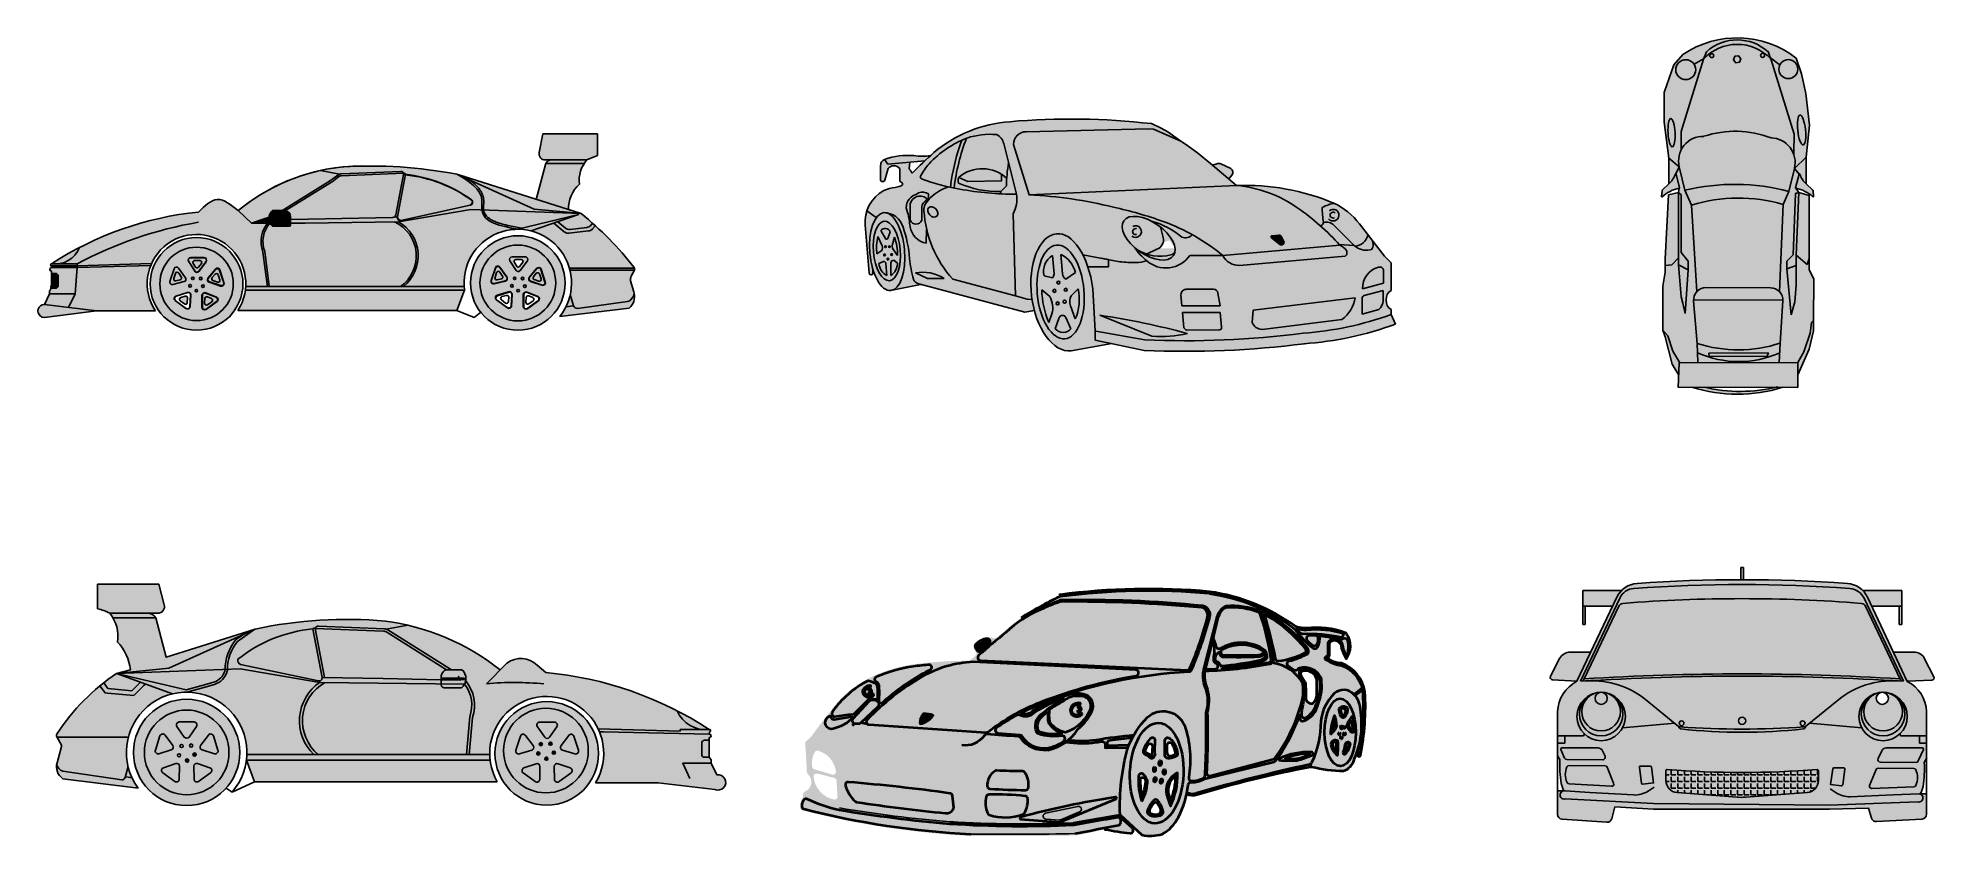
# Model space of a CAD drawing. Header units: inches. Extents: x -9981 to 36057, y -14931 to 4451.
import ezdxf

# ---------------------------------------------------------------- set-up
doc = ezdxf.new("R2010")
doc.units = ezdxf.units.IN
doc.header["$MEASUREMENT"] = 0
for name, color, linetype in [('CarImage', 30, 'Continuous'), ('cons', 30, 'Continuous'), ('constraction line', 30, 'Continuous'), ('Dimension Labels', 255, 'Continuous'), ('Main Sketch', 30, 'Continuous')]:
    doc.layers.add(name, color=color, linetype=linetype)
doc.layers.add('Layer1', color=7, linetype='Continuous', true_color=0xff3838)
pattern_1 = [(0, (-3850.600729347198, -2641.912866537798), (0, 0.8250000000000001), [0.6000000000000001, -0.225]), (90, (-3850.600729347198, -2641.912866537798), (-0.8250000000000001, 5.051668046482833e-17), [0.6000000000000001, -0.225])]

# ---------------------------------------------------------------- blocks, each defined once
blk = doc.blocks.new('*U13')
at = {"layer": 'Main Sketch'}
for p, q in [((-62.54106857398381, -150.0067409664637), (-212.074644938441, 85.72854412573952)), ((-161.4083015463405, 177.8676425461017), (161.4083015463401, 177.8676425461017)), ((-105.8384093532178, 42.9694362196384), (-49.28013860047849, -47.26960250945143)), ((60.65952312331206, 111.8676425461017), (-67.7086868997593, 111.8676425461017)), ((24.06113937447537, -51.39185937967102), (95.87107864480743, 38.84717934941864)), ((209.7524260629433, 82.33110325591213), (36.46939933471958, -153.4041818362908))]:
    blk.add_line(p, q, dxfattribs=at)
for centre, radius, start, end in [((-161.4083015463405, 117.8676425461017), 60, 90, 212.3881148533969), ((-67.7086868997593, 66.8676425461017), 45, 90, 212.0778635989078), ((60.65952312331206, 66.8676425461017), 45, 321.4881151165108, 90), ((161.4083015463401, 117.8676425461017), 60, 323.6813375841239, 90), ((-11.87472518188326, -117.8676425461014), 60, 212.3881148533969, 323.6813375841239), ((-11.15041614702, -23.37139618298795), 45, 212.0778635989078, 321.4881151165108)]:
    blk.add_arc(centre, radius, start, end, dxfattribs=at)
blk = doc.blocks.new('*U14')
at = {"layer": 'Main Sketch', "color": 0, "linetype": 'ByBlock', "lineweight": -2, "transparency": 16777216}
for p, rotation in [((-2704.982534676467, 1280.622828440809), 71.99999999999997), ((-1837.967444158504, 1240.718550783269), 288), ((-2562.852532677556, 763.383105834993), 144), ((-2027.007737978388, 738.7209059461202), 216)]:
    blk.add_blockref('*U13', p, dxfattribs=dict(at, rotation=rotation))
blk.add_blockref('*U13', (-2256.978912033717, 1575.632357453898), dxfattribs=at)
blk = doc.blocks.new('*U15')
at = {"layer": 'Main Sketch'}
for p, q in [((-62.54106857398381, -150.0067409664637), (-212.074644938441, 85.72854412573952)), ((-161.4083015463405, 177.8676425461017), (161.4083015463401, 177.8676425461017)), ((-105.8384093532178, 42.9694362196384), (-49.28013860047849, -47.26960250945143)), ((60.65952312331206, 111.8676425461017), (-67.7086868997593, 111.8676425461017)), ((24.06113937447537, -51.39185937967102), (95.87107864480743, 38.84717934941864)), ((209.7524260629433, 82.33110325591213), (36.46939933471958, -153.4041818362908))]:
    blk.add_line(p, q, dxfattribs=at)
for centre, radius, start, end in [((-161.4083015463405, 117.8676425461017), 60, 90, 212.3881148533969), ((-67.7086868997593, 66.8676425461017), 45, 90, 212.0778635989078), ((60.65952312331206, 66.8676425461017), 45, 321.4881151165108, 90), ((161.4083015463401, 117.8676425461017), 60, 323.6813375841239, 90), ((-11.87472518188326, -117.8676425461014), 60, 212.3881148533969, 323.6813375841239), ((-11.15041614702, -23.37139618298795), 45, 212.0778635989078, 321.4881151165108)]:
    blk.add_arc(centre, radius, start, end, dxfattribs=at)
blk = doc.blocks.new('*U16')
at = {"layer": 'Main Sketch', "color": 0, "linetype": 'ByBlock', "lineweight": -2, "transparency": 16777216}
for p, rotation in [((-2704.982534676467, 1280.622828440809), 71.99999999999997), ((-1837.967444158504, 1240.718550783269), 288), ((-2562.852532677556, 763.383105834993), 144), ((-2027.007737978388, 738.7209059461202), 216)]:
    blk.add_blockref('*U15', p, dxfattribs=dict(at, rotation=rotation))
blk.add_blockref('*U15', (-2256.978912033717, 1575.632357453898), dxfattribs=at)
blk = doc.blocks.new('*U19')
at = {"layer": 'Main Sketch'}
blk.add_circle((0, 0), 31.5, dxfattribs=at)
blk = doc.blocks.new('*U20')
at = {"layer": 'Main Sketch', "color": 0, "linetype": 'ByBlock', "lineweight": -2, "transparency": 16777216}
blk.add_blockref('*U19', (-2436, 1074), dxfattribs=at)
for p, rotation in [((-2370.368725032607, 1255.964799666228), 287.9999999999999), ((-2283.222370868512, 955.3507327946052), 71.99999999999999), ((-2177.02873724628, 1249.775963410627), 216), ((-2123.169328377233, 1063.98625258763), 144)]:
    blk.add_blockref('*U19', p, dxfattribs=dict(at, rotation=rotation))
blk = doc.blocks.new('*U17')
at = {"layer": 'Main Sketch'}
blk.add_circle((0, 0), 31.5, dxfattribs=at)
blk = doc.blocks.new('*U18')
at = {"layer": 'Main Sketch', "color": 0, "linetype": 'ByBlock', "lineweight": -2, "transparency": 16777216}
blk.add_blockref('*U17', (-2436, 1074), dxfattribs=at)
for p, rotation in [((-2370.368725032607, 1255.964799666228), 287.9999999999999), ((-2283.222370868512, 955.3507327946052), 71.99999999999999), ((-2177.02873724628, 1249.775963410627), 216), ((-2123.169328377233, 1063.98625258763), 144)]:
    blk.add_blockref('*U17', p, dxfattribs=dict(at, rotation=rotation))
blk = doc.blocks.new('*U21')
at = {"layer": 'Main Sketch'}
for p, q in [((-93.20641985051623, 172.0494366322767), (-192.9622362725472, -134.9673973072832)), ((12.59338443951492, 188.5050170539384), (183.2435633514008, -49.14314394659971)), ((-120.9895074652966, -211.626500605466), (149.4164878686199, -142.2578276664443))]:
    blk.add_line(p, q, dxfattribs=at)
for centre, radius, start, end in [((-36.14302887280667, 153.5084169697798), 60.00000000000002, 35.68133758412304, 162.0000000000005), ((-135.8988452948377, -153.5084169697796), 60.00000000000003, 162.0000014787794, 284.3881148534026), ((137.8084622271408, -85.3390579532948), 58.09038306769699, 281.5268413044293, 38.54261113309204)]:
    blk.add_arc(centre, radius, start, end, dxfattribs=at)
blk = doc.blocks.new('*U22')
at = {"layer": 'Main Sketch', "color": 0, "linetype": 'ByBlock', "lineweight": -2, "transparency": 16777216}
for p, rotation in [((-2231.556416481507, 1620.462301283523), 288), ((-1788.635086667889, 1239.166609262991), 216), ((-2596.849488638416, 748.2286127576851), 71.99999999999999), ((-2014.398621115726, 700.0965436213344), 144)]:
    blk.add_blockref('*U21', p, dxfattribs=dict(at, rotation=rotation))
blk.add_blockref('*U21', (-2731.060387096463, 1317.045933074466), dxfattribs=at)
blk = doc.blocks.new('*U23')
at = {"layer": 'Main Sketch'}
for p, q in [((-93.20641985051623, 172.0494366322767), (-192.9622362725472, -134.9673973072832)), ((12.59338443951492, 188.5050170539384), (183.2435633514008, -49.14314394659971)), ((-120.9895074652966, -211.626500605466), (149.4164878686199, -142.2578276664443))]:
    blk.add_line(p, q, dxfattribs=at)
for centre, radius, start, end in [((-36.14302887280667, 153.5084169697798), 60.00000000000002, 35.68133758412304, 162.0000000000005), ((-135.8988452948377, -153.5084169697796), 60.00000000000003, 162.0000014787794, 284.3881148534026), ((137.8084622271408, -85.3390579532948), 58.09038306769699, 281.5268413044293, 38.54261113309204)]:
    blk.add_arc(centre, radius, start, end, dxfattribs=at)
blk = doc.blocks.new('*U24')
at = {"layer": 'Main Sketch', "color": 0, "linetype": 'ByBlock', "lineweight": -2, "transparency": 16777216}
for p, rotation in [((-2231.556416481507, 1620.462301283523), 288), ((-1788.635086667889, 1239.166609262991), 216), ((-2596.849488638416, 748.2286127576851), 71.99999999999999), ((-2014.398621115726, 700.0965436213344), 144)]:
    blk.add_blockref('*U23', p, dxfattribs=dict(at, rotation=rotation))
blk.add_blockref('*U23', (-2731.060387096463, 1317.045933074466), dxfattribs=at)
blk = doc.blocks.new('*U55')
blk.add_lwpolyline([(-236.8121019145738, 87.77385021863346, -0.6068148963145974), (-179.3076284054857, 198.2389160504766), (179.3076284054874, 198.2389160504766, -0.6068148963145964), (236.8121019145754, 87.77385021863262), (57.504473509088, -168.3039818823203, -0.5205670505517468), (-57.50447350908634, -168.3039818823194), (-236.8121019145738, 87.77385021863346)], format="xyb")
blk = doc.blocks.new('*U56')
at = {"layer": 'cons', "color": 0, "linetype": 'ByBlock', "lineweight": -2, "transparency": 16777216}
blk.add_blockref('*U55', (9628.348099203617, 4584.03935178579), dxfattribs=at)
for p, rotation in [((9112.694570011736, 4209.395133111836), 72), ((10144.0016283955, 4209.395133111836), 288), ((9309.656691744198, 3603.208053608729), 144), ((9947.039506663034, 3603.208053608729), 216)]:
    blk.add_blockref('*U55', p, dxfattribs=dict(at, rotation=rotation))
blk = doc.blocks.new('*U57')
blk.add_circle((0, 0), 38.87992111239695)
blk = doc.blocks.new('*U58')
at = {"layer": 'cons', "color": 0, "linetype": 'ByBlock', "lineweight": -2, "transparency": 16777216}
blk.add_blockref('*U57', (9503.856716126045, 4196.49576567936), dxfattribs=at)
for p, rotation in [((9736.955822456373, 4208.035920042459), 288.0000000000001), ((9442.800469902437, 3971.239237845417), 72.00000000000003), ((9638.164740841094, 3843.563201819352), 144), ((9819.962746692134, 3989.911599840331), 216)]:
    blk.add_blockref('*U57', p, dxfattribs=dict(at, rotation=rotation))
blk = doc.blocks.new('*U61')
blk.add_circle((0, 0), 38.87992111239695)
blk = doc.blocks.new('*U62')
at = {"layer": 'cons', "color": 0, "linetype": 'ByBlock', "lineweight": -2, "transparency": 16777216}
blk.add_blockref('*U61', (9503.856716126045, 4196.49576567936), dxfattribs=at)
for p, rotation in [((9736.955822456373, 4208.035920042459), 288.0000000000001), ((9442.800469902437, 3971.239237845417), 72.00000000000003), ((9638.164740841094, 3843.563201819352), 144), ((9819.962746692134, 3989.911599840331), 216)]:
    blk.add_blockref('*U61', p, dxfattribs=dict(at, rotation=rotation))
blk = doc.blocks.new('*U59')
blk.add_lwpolyline([(-236.8121019145738, 87.77385021863346, -0.6068148963145974), (-179.3076284054857, 198.2389160504766), (179.3076284054874, 198.2389160504766, -0.6068148963145964), (236.8121019145754, 87.77385021863262), (57.504473509088, -168.3039818823203, -0.5205670505517468), (-57.50447350908634, -168.3039818823194), (-236.8121019145738, 87.77385021863346)], format="xyb")
blk = doc.blocks.new('*U60')
at = {"layer": 'cons', "color": 0, "linetype": 'ByBlock', "lineweight": -2, "transparency": 16777216}
blk.add_blockref('*U59', (9628.348099203617, 4584.03935178579), dxfattribs=at)
for p, rotation in [((9112.694570011736, 4209.395133111836), 72), ((10144.0016283955, 4209.395133111836), 288), ((9309.656691744198, 3603.208053608729), 144), ((9947.039506663034, 3603.208053608729), 216)]:
    blk.add_blockref('*U59', p, dxfattribs=dict(at, rotation=rotation))

msp = doc.modelspace()

# ---------------------------------------------------------------- hatches: boundary and pattern name
at = {"true_color": 0x000000}
h = msp.add_hatch(color=18, dxfattribs=at)
h.dxf.hatch_style = 1
h.paths.add_polyline_path([(-6805.50028692156, -10850.81850662665), (-4706.585444099961, -9905.040428509645), (-6864.017747445105, -10589.74230093986), (-7121.757803041975, -9627.843318306666), (-8161.486270731205, -9627.843318306666, -0.1753039591774607), (-8049.440924105065, -10218.40442319333, -0.160401338895214), (-7734.703046473045, -10893.36196135403), (-8069.183892160971, -10982.98583383975)])
h.paths.add_polyline_path([(-8533.568227721778, -8810.057527640922), (-8533.010110116513, -9413.047650253044, -0.07824853207843604), (-8236.524694442684, -9520.225617024233), (-7294.736348447732, -9520.225617024233), (-7071.325697044233, -9520.225617024233, 0.4931454260313025), (-6913.107046698069, -9314.031057436421), (-7048.146347013433, -8810.057527640922)])
h.paths.add_polyline_path([(-3164.867331132603, -11161.55944991263, 0.5359502440514466), (-3081.52023754013, -11079.57282012692), (-3308.571198905779, -9901.259797430535, 0.1457051535763091), (-5122.920958775876, -10636.42019514935, 0.4069254666164973), (-5064.588371259371, -10762.96900353684)])
h.paths.add_polyline_path([(-1596.778153871834, -11107.51880091388), (-187.2672555922809, -11134.04877195437), (-187.26725559228, -11038.21226458798, -0.3087272490334612), (-58.07499712903609, -10890.94006131955), (-1510.661189237639, -9980.891858217577, 0.1306488080350055), (-1591.070255507814, -9956.031392084871), (-3248.370663826361, -9889.659519841196), (-3018.854312215552, -11080.75232514961)])
at = {"true_color": 0xcd6928}
h = msp.add_hatch(color=32, dxfattribs=at)
h.dxf.hatch_style = 1
h.paths.add_polyline_path([(-7121.757803042035, -9627.843318306666, 0.2333664195927907), (-7294.736348447464, -9520.225617024233), (-8236.524694442694, -9520.225617024233, -0.03717250455252941), (-8161.486270731205, -9627.843318306666)])
h = msp.add_hatch(color=32, dxfattribs=at)
h.dxf.hatch_style = 1
h.paths.add_polyline_path([(989.4301163368509, -12949.20834799984), (-4906.230895575289, -12949.20834799984, -0.02320978658434369), (-4917.150491553803, -13084.57123705529), (998.6341413484988, -13084.57123705529, -0.0245275602489557)])
h.paths.add_polyline_path([(570.3394314653706, -12048.86810154931, 0.2654223609492412), (405.3434672755029, -11164.85155562696, -0.06904472731710593), (378.5624716464154, -11238.72694240219, -0.2556157765541688), (504.0373772080275, -12034.51379835012), (424.0119735246917, -12949.20834799984), (491.5698665847704, -12949.20834799984)])
h.paths.add_polyline_path([(-3009.610040011677, -11200.27725762443), (-3135.818738248097, -11198.84501512611), (-3140.463356856861, -11198.0569149158, 0.4737633032760024), (-3281.275669982941, -12949.20834799984), (-3174.891405473354, -12949.20834799984, -0.5275991408472925)])
h.paths.add_polyline_path([(-3248.370663826361, -9889.659519841196, 0.4468685342770965), (-3308.571198905767, -9901.259797430597), (-3081.520237540135, -11079.57282012689), (-3018.854312215553, -11080.7523251496)])
h.paths.add_polyline_path([(-5133.390393970993, -10202.00808960648), (-4714.134925654551, -9908.442250255728), (-4989.688837019996, -10032.60776826151), (-5172.025519416216, -10160.28128776752, 0.1716132981560303), (-5437.255159005428, -10884.10717841453), (-5380.883333041871, -10881.98935117823, -0.1692085247661296)])
h.paths.add_polyline_path([(-5385.237197825198, -10928.64324352678), (-5380.964709807289, -10904.41275990638, -0.005097615314685847), (-5380.883333041871, -10881.98935117823), (-5437.255159005428, -10884.10717841453, 0.003351184791775823), (-5437.326692958479, -10899.60375685286), (-5440.192372281017, -10915.85583189607, -0.2460977459981598), (-5712.022751711876, -11196.85233719088), (-6025.355799008204, -11282.94247093768), (-6383.868829586208, -11381.44607602741), (-8069.183892160952, -10982.98583383975), (-6712.681483510591, -11476.71233329893, -0.05933945084579213), (-6368.942027625366, -11435.77355980786), (-6010.428997047355, -11337.26995471789), (-5695.747675868894, -11250.8093746368, 0.2487291972736895)])
h.paths.add_polyline_path([(6320.910068150206, -12340.35489536074, -0.06338320310581005), (6134.42819058555, -12340.95761399413), (5616.679996141567, -12340.95761399413), (5616.679996141567, -12384.87784004927), (4475.08478985804, -12353.14986520418), (3622.798111804077, -12329.4625457995, -0.01445882453588142), (3655.022175847247, -12402.69769717869), (3745.5454461275, -12402.69769717869), (6328.302064604512, -12456.95184496054), (6328.302064604512, -12398.43258204381, 0.9217819553391483)])
at = {"true_color": 0x000000}
h = msp.add_hatch(color=18, dxfattribs=at)
h.dxf.hatch_style = 1
h.paths.add_polyline_path([(-5440.192372281017, -10915.85583189607), (-5437.326692958479, -10899.60375685286, -0.003351184791775598), (-5437.255159005428, -10884.10717841453), (-8069.183892160923, -10982.98583383975), (-6383.868829586208, -11381.44607602741), (-6025.355799008204, -11282.94247093768), (-5712.022751711876, -11196.85233719088, 0.2460977459981579)])
h.paths.add_polyline_path([(-5172.025519416216, -10160.28128776752), (-4989.688837019996, -10032.60776826151), (-6805.50028692156, -10850.81850662665), (-8069.183892160952, -10982.98583383975), (-5437.255159005428, -10884.10717841453, -0.1716132981560303)])
h = msp.add_hatch(color=18, dxfattribs=at)
h.dxf.hatch_style = 1
h.paths.add_polyline_path([(998.6341413484988, -13084.57123705529), (-4917.150491553803, -13084.57123705529), (-4725.595958486629, -13610.8629912516), (1172.192725393063, -13610.8629912516, -0.1011477927827826)])
h.paths.add_polyline_path([(-3140.463356856861, -11198.0569149158), (-5071.653947424107, -10870.37194471777), (-5380.883333041871, -10881.98935117823, 0.006912222671223793), (-5380.883333041871, -10912.39439894597, -0.2581016030778758), (-5695.747675868894, -11250.8093746368), (-6010.428997047355, -11337.26995471789), (-6368.942027625366, -11435.77355980786, -0.4242319926834111), (-4906.230895575289, -12949.20834799984), (-3281.275669982941, -12949.20834799984, -0.4737633032760024)])
h.paths.add_polyline_path([(-3308.571198905767, -9901.259797430597, -0.4468685342770908), (-3248.370663826361, -9889.659519841196), (-3235.208984633799, -9866.86282276659, -0.2787303978305979), (-3171.597876602005, -9831.8193309677), (-1567.947089374738, -9896.20278913289, -0.06501145204965594), (-1526.14205858306, -9903.377474349865), (-1001.722505325728, -9810.908157899452, 0.027664840949443), (-1614.659903490287, -9704.634129304963, 0.07442742896808113), (-4706.585444099961, -9905.040428509645), (-4714.134925654551, -9908.442250255728), (-5133.390393970993, -10202.00808960648, 0.1692085247661297), (-5380.883333041871, -10881.98935117823), (-5071.653947424107, -10870.37194471777), (-3135.818738248097, -11198.84501512611), (-187.26725559228, -11232.30578923615), (-187.26725559228, -11134.04877195437), (-1596.778153871834, -11107.51880091388), (-3081.520237540135, -11079.57282012689, -0.5359502440514341), (-3164.867331132577, -11161.55944991263), (-5064.588371259575, -10762.9690035368, -0.4069254666155224), (-5122.92095877586, -10636.42019514949, -0.1457051535763095)])
at = {"true_color": 0xcd6928}
h = msp.add_hatch(color=32, dxfattribs=at)
h.dxf.hatch_style = 1
h.paths.add_polyline_path([(-58.07499712891899, -10890.94006131962), (61.18811305180861, -10890.94006131962), (-1487.580918554452, -9921.045954395418, 0.1305747769443921), (-1567.947089375107, -9896.202789132876), (-3171.597876602086, -9831.819330967697, 0.2787303978314348), (-3235.208984633948, -9866.862822766849), (-3248.370663826361, -9889.659519841196), (-1591.070255507814, -9956.031392084871, -0.1306488080350046), (-1510.661189237639, -9980.891858217577)])
at = {"true_color": 0x000000}
h = msp.add_hatch(color=18, dxfattribs=at)
h.dxf.hatch_style = 1
h.paths.add_polyline_path([(3622.798111804104, -12329.4625457995), (4475.08478985804, -12353.14986520418), (5616.679996141568, -12384.87784004927), (5616.679996141566, -12340.95761399413), (6134.428190585014, -12340.95761399413, -0.2705277636842587), (5542.436422099146, -11889.2650489811, 0.09705961128543611), (2351.243105156469, -10961.15122829776), (2138.439330381514, -10782.58765937098, 0.3860130600459507), (1407.84415826663, -10734.14863365993), (1243.718946748375, -10897.0603921965, 0.1122381724629351), (-1001.722505326154, -9810.908157899526), (-1526.142058583056, -9903.377474349865, -0.0650114520491035), (-1487.580918554452, -9921.045954395418), (61.18811305180873, -10890.94006131962), (314.9087264613079, -10890.94006131962, -0.2707398411817259), (405.3434672755085, -11164.85155562694, -0.2654223609492405), (570.3394314653704, -12048.86810154931), (491.5698665847704, -12949.20834799984), (989.4301163368855, -12949.20834799984, -0.807425274837301)])
h.paths.add_polyline_path([(6458.164208420049, -13797.65468508406, 1.362836562121107), (6499.466616081131, -13446.10016536851), (6367.394576378138, -13162.87076221959), (6367.394576378138, -13079.4610742869), (6315.607059750713, -13017.74311529472), (6206.144805891559, -13017.74311529472, -0.4142135623730951), (6135.94480589161, -12947.54311529477), (6135.94480589161, -12675.04958996054, -0.4142135623730951), (6206.144805891559, -12604.84958996059), (6315.607059750713, -12604.84958996059), (6315.607059750713, -12536.63238197027, 1.000000000000001), (6328.302064605035, -12456.95184496055), (3745.545446127501, -12402.69769717869), (3655.022175847303, -12402.69769717869, -0.235754171180919), (3559.370740649736, -13635.15612582833), (5075.022009504726, -13635.15612582833)])
at = {"true_color": 0xf8f6b0}
h = msp.add_hatch(color=51, dxfattribs=at)
h.dxf.hatch_style = 1
h.paths.add_polyline_path([(-7697.982224937048, -11400.36651859095), (-7491.031721267524, -11193.41601492136), (-8069.183892160921, -10982.98583383976, 0.01905961502556152), (-8382.023831358105, -11208.47394828899), (-8283.529993211967, -11349.13772691399)])
h.paths.add_polyline_path([(6134.428190585009, -12340.95761399413), (6316.174608092842, -12340.95761399413, 0.0259387644395339), (5542.436422099165, -11889.26504898111, 0.270527763684248)])
h.paths.add_polyline_path([(6135.94480589161, -12947.54311529477, 0.4142135623730951), (6206.144805891559, -13017.74311529472), (6315.607059750713, -13017.74311529472), (6315.607059750713, -12604.84958996059), (6206.144805891559, -12604.84958996059, 0.4142135623730951), (6135.94480589161, -12675.04958996054)])
at = {"true_color": 0x2776bb}
h = msp.add_hatch(color=152, dxfattribs=at)
h.dxf.hatch_style = 1
h.paths.add_polyline_path([(314.9087264612681, -10890.94006131962), (-58.07499712891877, -10890.94006131962, 0.3087272490335474), (-187.26725559228, -11038.21226458799), (-187.26725559228, -11096.99486396636), (371.9065928907512, -11096.99486396636, -0.5198309631166598), (373.8047719023743, -11124.94902949955), (293.6715645237782, -11124.94902949955), (278.677023985445, -11142.81882705537), (-187.26725559228, -11134.04877195437), (-187.26725559228, -11232.30578923615), (378.5624716464154, -11238.72694240219, 0.3462572093988429)])
h.paths.add_polyline_path([(226.3780233752914, -11062.36342057999, -1), (241.5049779459623, -11062.36342057999, -1)], flags=16)
h.paths.add_polyline_path([(378.5624716464154, -11238.72694240219), (-187.26725559228, -11232.30578923615), (-187.26725559228, -11260.16173201558, 0.4142135623730951), (-117.0672555922865, -11330.3617320155), (301.9962755807319, -11330.3617320155, 0.1055889216002078)])
at = {"true_color": 0x000000}
h = msp.add_hatch(color=18, dxfattribs=at)
h.dxf.hatch_style = 1
h.paths.add_polyline_path([(-7784.784761934468, -12528.65885616327), (-8686.414625515637, -12528.65885616327), (-9521.247524101273, -12528.65885616327), (-9418.786616982397, -12706.12635308265, -0.1989123673796574), (-9411.77360732256, -12759.39545004879), (-9516.760177574855, -13151.21066434286, 0.01937079123853267), (-9522.916565997657, -13178.63695767679, 0.2942406909581627), (-9374.241508576612, -13355.82099148762), (-7943.147504886947, -13562.81905247236, 0.3800159876753006), (-7865.29013769242, -13511.51117427094), (-7792.414632766522, -13239.53608726035, -0.1232820086445833)])
h.paths.add_polyline_path([(-6712.681483510591, -11476.71233329893), (-7374.294061274515, -11235.90504837671), (-7411.41837454334, -11273.02936164546), (-7655.493191481699, -11517.10417858389), (-8293.342882228164, -11461.29956160992), (-8350.938509552208, -11456.26059715054), (-8473.343202691605, -11281.44857862778, 0.07722457327733077), (-9510.561946663343, -12438.35873065126, 0.2657673570477348), (-9524.092641353243, -12523.73096852927), (-9521.247524101273, -12528.65885616327), (-8686.414625515637, -12528.65885616327), (-7784.784761934468, -12528.65885616327, -0.2761278241368302)])
h.paths.add_polyline_path([(-9374.241508576612, -13355.82099148762, -0.2942406909581637), (-9522.916565997657, -13178.63695767679, 0.2909321454018868), (-9376.987953328884, -13539.62736186414), (-7613.146996239746, -13758.04266416549), (-7550.097382128042, -13763.55879063997, -0.04900226798744106), (-7695.696581668664, -13517.18063507273), (-7793.175335969674, -13499.99250064357), (-7859.089493795524, -13488.37005620816), (-7865.29013769242, -13511.51117427094, -0.3800159876752985), (-7943.147504886947, -13562.81905247236)])
h.paths.add_polyline_path([(-7792.414632766522, -13239.53608726035), (-7859.089493795524, -13488.37005620816), (-7793.175335969674, -13499.99250064357), (-7695.696581668664, -13517.18063507273, -0.05034869943545323)], flags=17)
h = msp.add_hatch(color=1)
h.dxf.hatch_style = 1
h.paths.add_polyline_path([(-7697.982224937048, -11400.36651859095), (-8283.529993211967, -11349.13772691399), (-8382.023831358105, -11208.47394828899, 0.005775540277219661), (-8473.343202691654, -11281.44857862771), (-8350.938509552208, -11456.26059715054), (-8293.342882228164, -11461.29956160992), (-7655.493191481699, -11517.10417858389), (-7411.41837454334, -11273.02936164546), (-7374.294061274515, -11235.90504837671), (-7491.031721267524, -11193.41601492136)])
h = msp.add_hatch(color=18, dxfattribs=at)
h.dxf.hatch_style = 1
h.paths.add_polyline_path([(424.0119735246917, -12949.20834799984), (504.0373772080275, -12034.51379835012, 0.2556157765541643), (378.5624716464094, -11238.72694240219, -0.1055889216001771), (301.9962755808092, -11330.3617320155), (-117.0672555923211, -11330.3617320155, -0.4142135623730951), (-187.26725559228, -11260.16173201554), (-187.26725559228, -11232.30578923621), (-3009.610040011749, -11200.27725762459, 0.5275991408472054), (-3174.891405473544, -12949.20834799984)])
at = {"true_color": 0xcd6928}
h = msp.add_hatch(color=32, dxfattribs=at)
h.dxf.hatch_style = 1
h.paths.add_polyline_path([(-187.26725559228, -11096.99486396636), (-187.26725559228, -11134.04877195437), (278.677023985445, -11142.81882705537), (293.6715645237782, -11124.94902949955), (373.8047719023743, -11124.94902949955, 0.5198309631166598), (371.9065928907512, -11096.99486396636)])
h.paths.add_polyline_path([(241.5049779459685, -11062.36342057999, 1), (226.3780233753106, -11062.36342057999, 1)])
at = {"true_color": 0x000000}
h = msp.add_hatch(color=18, dxfattribs=at)
h.dxf.hatch_style = 1
h.paths.add_polyline_path([(-7659.759656688845, -12899.33470842696, 1), (-5078.124398561886, -12899.33470842696, 1)])
h.paths.add_polyline_path([(-5341.315190748785, -12899.33470842696, -1), (-7396.568864501946, -12899.33470842696, -1)], flags=16)
h.paths.add_polyline_path([(-5696.631642257495, -12929.88680164476, 0.6068148963145965), (-5609.342981142038, -12841.06121477103), (-5720.161189938766, -12499.9978379381, 0.6068148963145952), (-5842.989570188006, -12479.44341631794), (-6031.124956687989, -12729.1075067363, 0.5205670505517456), (-5995.585237554205, -12838.48751523018)], flags=0)
h.paths.add_polyline_path([(-6426.446501134463, -12525.448483569, 0.5205670505517466), (-6311.437554116289, -12525.448483569), (-6132.129925710801, -12269.37065146804, 0.6068148963145961), (-6189.634399219889, -12158.9055856362), (-6548.249656030863, -12158.9055856362, 0.6068148963145954), (-6605.754129539951, -12269.37065146804)], flags=0)
at = {"true_color": 0x105689}
h = msp.add_hatch(color=146, dxfattribs=at)
h.dxf.hatch_style = 1
h.paths.add_polyline_path([(-7396.568864501946, -12899.33470842696, 1), (-5341.315190748785, -12899.33470842696, 1)])
h.paths.add_polyline_path([(-6132.129925710801, -12269.37065146804), (-6311.437554116289, -12525.448483569, -0.5205670505517459), (-6426.446501134463, -12525.448483569), (-6605.754129539951, -12269.37065146804, -0.6068148963145964), (-6548.249656030863, -12158.9055856362), (-6189.634399219889, -12158.9055856362, -0.6068148963145963)], flags=16)
h.paths.add_polyline_path([(-5720.161189938765, -12499.9978379381), (-5609.342981142038, -12841.06121477103, -0.606814896314597), (-5696.631642257495, -12929.88680164476), (-5995.585237554205, -12838.48751523018, -0.5205670505517457), (-6031.12495668799, -12729.1075067363), (-5842.989570188006, -12479.44341631794, -0.6068148963145964)], flags=16)
h.paths.add_polyline_path([(-6221.454383260223, -12733.14793343001, -1), (-6299.214225485017, -12733.14793343001, -1)], flags=16)
h.paths.add_polyline_path([(-6454.553489590551, -12744.68808779311, -1), (-6532.313331815345, -12744.68808779311, -1)], flags=16)
h.paths.add_polyline_path([(-6138.447459024463, -12951.27225363214, -1), (-6216.207301249256, -12951.27225363214, -1)], flags=16)
h.paths.add_polyline_path([(-6706.759098562763, -12729.1075067363, -0.5205670505517455), (-6742.298817696547, -12838.48751523018), (-7041.252412993259, -12929.88680164476, -0.6068148963145964), (-7128.541074108714, -12841.06121477103), (-7017.722865311987, -12499.99783793809, -0.6068148963145968), (-6894.894485062746, -12479.44341631794)], flags=16)
h.paths.add_polyline_path([(-6515.60973581416, -12969.94461562705, -1), (-6593.369578038953, -12969.94461562705, -1)], flags=16)
h.paths.add_polyline_path([(-6320.245464875503, -13097.62065165311, -1), (-6398.005307100297, -13097.62065165311, -1)], flags=16)
h.paths.add_polyline_path([(-6102.655122297053, -13168.01473683048), (-5807.073430547976, -13269.79167528257, -0.6068148963145955), (-5788.665790279938, -13392.96007229476), (-6078.791627482153, -13603.74883149533, -0.6068148963145958), (-6190.243460393062, -13548.1809974221), (-6195.699314939923, -13235.61529976945, -0.5205670505517469)], flags=16)
h.paths.add_polyline_path([(-6542.184740310834, -13235.61529976945), (-6547.640594857695, -13548.1809974221, -0.6068148963145964), (-6659.092427768605, -13603.74883149533), (-6949.218264970819, -13392.96007229476, -0.6068148963145952), (-6930.81062470278, -13269.79167528256), (-6635.228932953704, -13168.01473683048, -0.5205670505517469)], flags=16)
h.paths.add_polyline_path([(1326.675221723796, -12853.70963475533, 1), (3381.928895476958, -12853.70963475533, 1)])
h.paths.add_polyline_path([(2044.159613904708, -12734.17610568844, -0.5205670505517458), (2008.619894770924, -12843.55611418232), (1709.666299474213, -12934.9554005969, -0.6068148963146007), (1622.377638358756, -12846.12981372318), (1733.195847155485, -12505.06643689024, -0.6068148963145924), (1856.024227404726, -12484.51201527009)], flags=16)
h.paths.add_polyline_path([(2145.164582927522, -12274.43925042019, -0.6068148963145936), (2202.669056436609, -12163.97418458834), (2561.284313247583, -12163.97418458834, -0.6068148963146007), (2618.788786756671, -12274.43925042019), (2439.481158351182, -12530.51708252114, -0.5205670505517467), (2324.472211333006, -12530.51708252114)], flags=16)
h.paths.add_polyline_path([(2268.991949649542, -12699.1161507883, -1), (2191.232107424748, -12699.1161507883, -1)], flags=16)
h.paths.add_polyline_path([(2502.09105597987, -12687.5759964252, -1), (2424.331213755077, -12687.5759964252, -1)], flags=16)
h.paths.add_polyline_path([(2207.935703425934, -12924.37267862225, -1), (2130.17586120114, -12924.37267862225, -1)], flags=16)
h.paths.add_polyline_path([(2585.097980215631, -12905.70031662733, -1), (2507.338137990837, -12905.70031662733, -1)], flags=16)
h.paths.add_polyline_path([(2403.299974364591, -13052.04871464831, -1), (2325.540132139797, -13052.04871464831, -1)], flags=16)
h.paths.add_polyline_path([(2208.733972156639, -13240.6838987216), (2203.278117609778, -13553.24959637425, -0.6068148963145984), (2091.826284698865, -13608.81743044747), (1801.700447496653, -13398.0286712469, -0.6068148963145988), (1820.108087764693, -13274.86027423471), (2115.689779513767, -13173.08333578263, -0.5205670505517487)], flags=16)
h.paths.add_polyline_path([(2719.793755779485, -12734.17610568845), (2907.929142279467, -12484.51201527009, -0.6068148963145954), (3030.757522528707, -12505.06643689024), (3141.575731325434, -12846.12981372318, -0.6068148963145948), (3054.287070209979, -12934.9554005969), (2755.333474913266, -12843.55611418232, -0.5205670505517372)], flags=16)
h.paths.add_polyline_path([(2648.263590170422, -13173.08333578263), (2943.845281919497, -13274.86027423471, -0.6068148963145903), (2962.252922187536, -13398.0286712469), (2672.127084985319, -13608.81743044747, -0.6068148963145725), (2560.67525207441, -13553.24959637425), (2555.219397527548, -13240.6838987216, -0.5205670505517682)], flags=16)
at = {"true_color": 0x000000}
h = msp.add_hatch(color=18, dxfattribs=at)
h.dxf.hatch_style = 1
h.paths.add_polyline_path([(-7128.541074108714, -12841.06121477103, 0.6068148963145964), (-7041.252412993259, -12929.88680164476), (-6742.298817696547, -12838.48751523018, 0.5205670505517455), (-6706.759098562764, -12729.1075067363), (-6894.894485062746, -12479.44341631794, 0.6068148963145963), (-7017.722865311987, -12499.99783793809)], flags=0)
h.paths.add_polyline_path([(-6426.446501134463, -12525.448483569, 0.5205670505517466), (-6311.437554116289, -12525.448483569), (-6132.129925710801, -12269.37065146804, 0.606814896314596), (-6189.634399219889, -12158.9055856362), (-6548.249656030863, -12158.9055856362, 0.6068148963145968), (-6605.754129539951, -12269.37065146804)], flags=16)
h.paths.add_polyline_path([(-7396.568864501946, -12899.33470842696, 1), (-5341.315190748785, -12899.33470842696, 1)])
h.paths.add_polyline_path([(-5995.585237554205, -12838.48751523018, -0.5205670505517457), (-6031.124956687989, -12729.1075067363), (-5842.989570188005, -12479.44341631794, -0.6068148963145967), (-5720.161189938765, -12499.9978379381), (-5609.342981142038, -12841.06121477103, -0.6068148963145965), (-5696.631642257495, -12929.88680164476)], flags=16)
h.paths.add_polyline_path([(-6138.447459024463, -12951.27225363214, -1), (-6216.207301249256, -12951.27225363214, -1)], flags=16)
h.paths.add_polyline_path([(-6299.214225485017, -12733.14793343001, -1), (-6221.454383260223, -12733.14793343001, -1)], flags=16)
h.paths.add_polyline_path([(-5807.073430547976, -13269.79167528257, -0.6068148963145954), (-5788.665790279938, -13392.96007229476), (-6078.791627482153, -13603.74883149533, -0.6068148963145961), (-6190.243460393062, -13548.1809974221), (-6195.699314939923, -13235.61529976945, -0.5205670505517476), (-6102.655122297053, -13168.01473683048)], flags=0)
h.paths.add_polyline_path([(-6320.245464875503, -13097.62065165311, -1), (-6398.005307100297, -13097.62065165311, -1)], flags=16)
h.paths.add_polyline_path([(-6426.446501134463, -12525.448483569), (-6605.754129539951, -12269.37065146804, -0.6068148963145966), (-6548.249656030863, -12158.9055856362), (-6189.634399219889, -12158.9055856362, -0.606814896314596), (-6132.129925710801, -12269.37065146804), (-6311.437554116289, -12525.448483569, -0.5205670505517457)], flags=16)
h.paths.add_polyline_path([(-6532.313331815345, -12744.68808779311, -1), (-6454.553489590551, -12744.68808779311, -1)], flags=16)
h.paths.add_polyline_path([(-6515.60973581416, -12969.94461562705, -1), (-6593.369578038953, -12969.94461562705, -1)], flags=16)
h.paths.add_polyline_path([(-6542.184740310834, -13235.61529976945), (-6547.640594857695, -13548.1809974221, -0.606814896314596), (-6659.092427768605, -13603.74883149533), (-6949.218264970819, -13392.96007229476, -0.6068148963145952), (-6930.81062470278, -13269.79167528256), (-6635.228932953704, -13168.01473683048, -0.5205670505517479)], flags=16)
h.paths.add_polyline_path([(-6742.298817696547, -12838.48751523018), (-7041.252412993259, -12929.88680164476, -0.6068148963145967), (-7128.541074108714, -12841.06121477103), (-7017.722865311987, -12499.99783793809, -0.6068148963145963), (-6894.894485062746, -12479.44341631794), (-6706.759098562764, -12729.1075067363, -0.5205670505517455)], flags=16)
h.paths.add_polyline_path([(-6102.655122297053, -13168.01473683048, 0.5205670505517476), (-6195.699314939923, -13235.61529976945), (-6190.243460393062, -13548.1809974221, 0.6068148963145972), (-6078.791627482153, -13603.74883149533), (-5788.665790279938, -13392.96007229476, 0.6068148963145954), (-5807.073430547976, -13269.79167528257)], flags=16)
h.paths.add_polyline_path([(-6031.124956687989, -12729.1075067363, 0.5205670505517456), (-5995.585237554205, -12838.48751523018), (-5696.631642257495, -12929.88680164476, 0.6068148963145966), (-5609.342981142038, -12841.06121477103), (-5720.161189938765, -12499.9978379381, 0.6068148963145948), (-5842.989570188005, -12479.44341631794)], flags=16)
h.paths.add_polyline_path([(-6659.092427768605, -13603.74883149533, 0.606814896314596), (-6547.640594857695, -13548.1809974221), (-6542.184740310834, -13235.61529976945, 0.5205670505517476), (-6635.228932953704, -13168.01473683048), (-6930.81062470278, -13269.79167528256, 0.6068148963145964), (-6949.218264970819, -13392.96007229476)], flags=0)
h = msp.add_hatch(color=18, dxfattribs=at)
h.dxf.hatch_style = 1
h.paths.add_polyline_path([(2008.619894770925, -12843.55611418232, 0.5205670505517457), (2044.159613904708, -12734.17610568844), (1856.024227404725, -12484.51201527009, 0.6068148963145962), (1733.195847155484, -12505.06643689024), (1622.377638358757, -12846.12981372318, 0.6068148963145962), (1709.666299474213, -12934.9554005969)], flags=0)
h.paths.add_polyline_path([(2324.472211333009, -12530.51708252114, 0.5205670505517463), (2439.481158351183, -12530.51708252114), (2618.788786756671, -12274.43925042019, 0.6068148963145963), (2561.284313247583, -12163.97418458834), (2202.669056436609, -12163.97418458834, 0.6068148963145954), (2145.164582927521, -12274.43925042019)], flags=0)
h.paths.add_polyline_path([(3054.287070209977, -12934.9554005969, 0.6068148963145958), (3141.575731325433, -12846.12981372318), (3030.757522528706, -12505.06643689024, 0.606814896314597), (2907.929142279466, -12484.51201527009), (2719.793755779483, -12734.17610568845, 0.5205670505517461), (2755.333474913266, -12843.55611418232)], flags=0)
h.paths.add_polyline_path([(2560.675252074409, -13553.24959637425, 0.6068148963145965), (2672.12708498532, -13608.81743044747), (2962.252922187534, -13398.0286712469, 0.6068148963145958), (2943.845281919495, -13274.86027423471), (2648.263590170419, -13173.08333578263, 0.5205670505517466), (2555.219397527548, -13240.6838987216)], flags=0)
h.paths.add_polyline_path([(2091.826284698866, -13608.81743044747, 0.6068148963145951), (2203.278117609777, -13553.24959637425), (2208.733972156638, -13240.6838987216, 0.520567050551748), (2115.689779513767, -13173.08333578263), (1820.108087764692, -13274.86027423471, 0.6068148963145942), (1801.700447496653, -13398.0286712469)], flags=0)
h.paths.add_polyline_path([(2403.299974364591, -13052.04871464831, 1), (2325.540132139797, -13052.04871464831, 1)], flags=0)
h.paths.add_polyline_path([(2585.097980215631, -12905.70031662733, 1), (2507.338137990837, -12905.70031662733, 1)], flags=0)
h.paths.add_polyline_path([(2424.331213755077, -12687.5759964252, 1), (2502.09105597987, -12687.5759964252, 1)], flags=0)
h.paths.add_polyline_path([(2268.991949649542, -12699.1161507883, 1), (2191.232107424748, -12699.1161507883, 1)], flags=0)
h.paths.add_polyline_path([(2207.935703425934, -12924.37267862225, 1), (2130.17586120114, -12924.37267862225, 1)], flags=0)
h.paths.add_polyline_path([(3629.81247741384, -12923.13313913782, 1), (1115.99558365706, -12923.13313913782, 1)])
h.paths.add_polyline_path([(1326.675221723796, -12853.70963475533, -1), (3381.928895476957, -12853.70963475533, -1)], flags=16)
h.paths.add_polyline_path([(2962.252922187534, -13398.0286712469), (2672.12708498532, -13608.81743044747, -0.6068148963145967), (2560.675252074409, -13553.24959637425), (2555.219397527548, -13240.6838987216, -0.5205670505517473), (2648.263590170419, -13173.08333578263), (2943.845281919495, -13274.86027423471, -0.6068148963145954)], flags=0)
h.paths.add_polyline_path([(3054.287070209977, -12934.9554005969), (2755.333474913266, -12843.55611418232, -0.5205670505517455), (2719.793755779483, -12734.17610568845), (2907.929142279466, -12484.51201527009, -0.6068148963145971), (3030.757522528706, -12505.06643689024), (3141.575731325433, -12846.12981372318, -0.6068148963145957)], flags=0)
h.paths.add_polyline_path([(2507.338137990837, -12905.70031662733, -1), (2585.097980215631, -12905.70031662733, -1)], flags=0)
h.paths.add_polyline_path([(2325.540132139797, -13052.04871464831, -1), (2403.299974364591, -13052.04871464831, -1)], flags=0)
h.paths.add_polyline_path([(2091.826284698866, -13608.81743044747), (1801.700447496653, -13398.0286712469, -0.6068148963145941), (1820.108087764692, -13274.86027423471), (2115.689779513767, -13173.08333578263, -0.520567050551748), (2208.733972156638, -13240.6838987216), (2203.278117609777, -13553.24959637425, -0.6068148963145954)], flags=0)
h.paths.add_polyline_path([(2424.331213755077, -12687.5759964252, -1), (2502.09105597987, -12687.5759964252, -1)], flags=0)
h.paths.add_polyline_path([(2130.17586120114, -12924.37267862225, -1), (2207.935703425934, -12924.37267862225, -1)], flags=0)
h.paths.add_polyline_path([(2191.232107424748, -12699.1161507883, -1), (2268.991949649542, -12699.1161507883, -1)], flags=0)
h.paths.add_polyline_path([(2324.472211333009, -12530.51708252114), (2145.164582927521, -12274.43925042019, -0.6068148963145954), (2202.669056436609, -12163.97418458834), (2561.284313247583, -12163.97418458834, -0.6068148963145963), (2618.788786756671, -12274.43925042019), (2439.481158351183, -12530.51708252114, -0.5205670505517468)], flags=0)
h.paths.add_polyline_path([(2008.619894770925, -12843.55611418232), (1709.666299474213, -12934.9554005969, -0.6068148963145964), (1622.377638358757, -12846.12981372318), (1733.195847155484, -12505.06643689024, -0.6068148963145961), (1856.024227404725, -12484.51201527009), (2044.159613904708, -12734.17610568844, -0.5205670505517455)], flags=0)
h = msp.add_hatch(color=18, dxfattribs=at)
h.dxf.hatch_style = 1
h.paths.add_polyline_path([(1856.024227404725, -12484.51201527009, 0.6068148963145964), (1733.195847155484, -12505.06643689024), (1622.377638358757, -12846.12981372318, 0.6068148963145962), (1709.666299474213, -12934.9554005969), (2008.619894770925, -12843.55611418232, 0.5205670505517457), (2044.159613904708, -12734.17610568844)])
h.paths.add_polyline_path([(2324.472211333009, -12530.51708252114, 0.5205670505517468), (2439.481158351183, -12530.51708252114), (2618.788786756671, -12274.43925042019, 0.6068148963145963), (2561.284313247583, -12163.97418458834), (2202.669056436609, -12163.97418458834, 0.6068148963145961), (2145.164582927521, -12274.43925042019)])
h.paths.add_polyline_path([(2719.793755779483, -12734.17610568845, 0.5205670505517462), (2755.333474913266, -12843.55611418232), (3054.287070209977, -12934.9554005969, 0.6068148963145961), (3141.575731325433, -12846.12981372318), (3030.757522528706, -12505.06643689024, 0.606814896314597), (2907.929142279466, -12484.51201527009)])
h.paths.add_polyline_path([(2648.263590170419, -13173.08333578263, 0.5205670505517459), (2555.219397527548, -13240.6838987216), (2560.675252074409, -13553.24959637425, 0.606814896314596), (2672.12708498532, -13608.81743044747), (2962.252922187534, -13398.0286712469, 0.6068148963145958), (2943.845281919495, -13274.86027423471)])
h.paths.add_polyline_path([(2208.733972156638, -13240.6838987216, 0.5205670505517483), (2115.689779513767, -13173.08333578263), (1820.108087764692, -13274.86027423471, 0.6068148963145943), (1801.700447496653, -13398.0286712469), (2091.826284698866, -13608.81743044747, 0.6068148963145951), (2203.278117609777, -13553.24959637425)])
h = msp.add_hatch(color=18, dxfattribs=at)
h.dxf.hatch_style = 1
h.paths.add_polyline_path([(-5720.161189938765, -12499.9978379381, 0.6068148963145962), (-5842.989570188006, -12479.44341631794), (-6031.124956687989, -12729.1075067363, 0.5205670505517457), (-5995.585237554205, -12838.48751523018), (-5696.631642257495, -12929.88680164476, 0.606814896314597), (-5609.342981142038, -12841.06121477103)])
h.paths.add_polyline_path([(-6221.454383260223, -12733.14793343001, 1), (-6299.214225485017, -12733.14793343001, 1)])
h.paths.add_polyline_path([(-6454.553489590551, -12744.68808779311, 1), (-6532.313331815345, -12744.68808779311, 1)])
h.paths.add_polyline_path([(-6515.60973581416, -12969.94461562705, 1), (-6593.369578038953, -12969.94461562705, 1)])
h = msp.add_hatch(color=18, dxfattribs=at)
h.dxf.hatch_style = 1
h.paths.add_polyline_path([(2207.935703425934, -12924.37267862225, 1), (2130.17586120114, -12924.37267862225, 1)])
h.paths.add_polyline_path([(2191.232107424748, -12699.1161507883, 1), (2268.991949649542, -12699.1161507883, 1)])
h.paths.add_polyline_path([(2502.09105597987, -12687.5759964252, 1), (2424.331213755077, -12687.5759964252, 1)])
h.paths.add_polyline_path([(2585.097980215631, -12905.70031662733, 1), (2507.338137990837, -12905.70031662733, 1)])
h.paths.add_polyline_path([(2325.540132139797, -13052.04871464831, 1), (2403.299974364591, -13052.04871464831, 1)])
h = msp.add_hatch(color=18, dxfattribs=at)
h.dxf.hatch_style = 1
h.paths.add_polyline_path([(-6320.245464875503, -13097.62065165311, 1), (-6398.005307100297, -13097.62065165311, 1)])
h.paths.add_polyline_path([(-6138.447459024463, -12951.27225363214, 1), (-6216.207301249256, -12951.27225363214, 1)])
at = {"layer": 'CarImage', "true_color": 0x000000}
h = msp.add_hatch(color=18, dxfattribs=at)
h.dxf.hatch_style = 1
edge = h.paths.add_edge_path()
edge.add_line((17293.91445989721, 2258.530921319092), (17055.60479553799, 2369.656542822196))
edge.add_arc((15101.08249117061, -14560.71555520201), 17042.81833546991, 83.41465607862503, 95.00000000000065)
edge.add_arc((13849.63878395781, -807.9296513567679), 3233.652404164361, 94.14863770949316, 130.0000000000006)
edge.add_arc((23950.00609433465, -11535.69712172303), 17963.71787196852, 132.6854628303239, 135.0000000000002)
edge.add_arc((12631.28329831734, 2135.337487698416), 1688.995267995318, 210.4183331668811, 215.0000000000002, ccw=False)
edge.add_line((11174.77534526214, 1280.182766025973), (11188.35507819748, 1435.399823734855))
edge.add_line((11188.35507819708, 1435.399823734799), (10655.19117271383, 1388.754026203832))
edge.add_line((10655.19117271435, 1388.75402620394), (10577.4270649407, 1499.812681716591))
edge.add_arc((10637.94867850281, 1348.245499131852), 163.2037883898589, 111.7670991783683, 180)
edge.add_line((10474.74489011336, 1348.245499131852), (10474.74489011336, 1000.775484062251))
edge.add_arc((10529.78118381184, 1020.807056773017), 58.56840043403243, 200.0000000000001, 340)
edge.add_line((10584.81747751031, 1000.775484062178), (10659.52233733869, 1279.577816513931))
edge.add_arc((10803.02023629658, 1159.168766127841), 187.3232137782349, 40.00000000000023, 139.9999961818078, ccw=False)
edge.add_line((10946.51814327948, 1279.577806951333), (10946.51814327948, 970.6301740892767))
edge.add_line((10946.51814327948, 970.6301740892814), (11009.76388522167, 926.3450288215967))
edge.add_arc((10945.48558232374, 913.4074827713193), 65.56737238357199, -79.99999999994623, 11.380098218915975, ccw=False)
edge.add_arc((10637.84264297597, 1921.686925337708), 1119.280066241808, 279.9999999999999, 286.56065234839514, ccw=False)
edge.add_arc((10927.89553284831, -53.40071361354785), 878.0419420306393, 96.25671307206534, 114.9999999999992)
edge.add_arc((10963.18370919768, -20.09636719821719), 863.9998270905962, 118.0556969067388, 161.7208648104673)
edge.add_line((10142.78152241278, 250.8943210750876), (10375.24610081554, 88.01454665765644))
edge.add_ellipse((10639.84433672018, -738.5355911092774), major_axis=(-82.83507653632365, 946.8092573134215), ratio=0.443194881503139, start_angle=0, end_angle=27.0490331726852, ccw=False)
edge.add_ellipse((10639.84433672018, -738.5355911092774), major_axis=(-82.83507653632365, 946.8092573134215), ratio=0.443194881503139, start_angle=352.97488920016906, end_angle=360, ccw=False)
edge.add_arc((10558.66361756809, -275.5139220206765), 483.7904168321616, 15.966552161879179, 84.03344783813787, ccw=False)
edge.add_arc((8142.735231370665, -1144.859270245506), 3050.464704842292, 4.5404575781719245, 19.184655492660283, ccw=False)
edge.add_arc((14163.35126158688, -619.3537240308942), 2993.230232145921, 185.4448721353462, 195.2966808461282)
edge.add_arc((11445.85716086812, -1347.504073754855), 180.4998541898225, 199.9259043553921, 257.1687000385696)
edge.add_line((11405.77154092304, -1523.496518013475), (13977.1870784549, -2205.634551090101))
edge.add_line((13977.18707845546, -2205.634551090072), (14212.13043609097, -2164.20769820067))
edge.add_ellipse((14926.3417792581, -1725.345949969342), major_axis=(-175.6270915124638, 1420.153714768829), ratio=0.5494612449837343, start_angle=93.23507072178398, end_angle=104.07029626541129, ccw=False)
edge.add_line((14157.17696159799, -1901.83547117174), (14036.67482248403, -1891.292900068662))
edge.add_line((14036.67482248414, -1891.292900068685), (13750.85065082675, -1810.911537309057))
edge.add_line((13750.85065082554, -1810.911537309061), (12228.89388116554, -1403.104449963616))
edge.add_arc((14214.41697914619, 406.5531727257767), 2686.477746785478, 193.0455035061638, 222.3468598357434, ccw=False)
edge.add_line((11597.27425567806, -199.8515180266404), (11581.5193566066, -534.6786949915972))
edge.add_arc((11684.36281904951, -48.35077249098686), 497.0831177691286, 189.9187268996587, 258.0596116166558, ccw=False)
edge.add_arc((9049.649211494252, -334.2191804498434), 2154.386710076296, 5.3332094993944, 14.66679050060535)
edge.add_arc((11406.41268911213, 346.5725254640856), 304.3136736586799, 118.99546931781629, 206.3996492409571, ccw=False)
edge.add_arc((10886.42579798773, 1469.814528652088), 934.5097208759197, 293.4892272828752, 303.4892302404342)
edge.add_arc((11496.49119729642, 429.4164700163819), 277.5794438566153, 59.321719745546204, 109.88661917820141, ccw=False)
edge.add_line((11638.11692828219, 668.1474901510228), (11630.47725014594, 505.7870807441561))
edge.add_arc((12413.61480630562, -143.9632461853034), 1017.585337557967, 106.19824178889931, 140.3183249552577, ccw=False)
edge.add_arc((13340.59116329998, 6115.297813181736), 5419.079479432366, 249.7983941334653, 257.0887895772506, ccw=False)
edge.add_arc((11495.65237750299, 1075.311827381898), 52.80428024447436, 155.6729552069362, 240.00000000002052, ccw=False)
edge.add_arc((13311.12471289374, 21.12118869158439), 2151.886144499519, 140.2571134689725, 150.0000000000053, ccw=False)
edge.add_arc((13525.80935185496, -372.2016258214135), 2573.735947284173, 111.71318085557269, 136.5774606220716, ccw=False)
edge.add_arc((13140.24580965005, 319.6089000396896), 1791.289342148828, 85, 108.4403991912342, ccw=False)
edge.add_arc((13166.7120222412, 1826.035928256315), 306.7897254744134, 10.940187875480206, 64.9999999999996, ccw=False)
edge.add_line((13467.92610141728, 1884.259756396845), (13775.69987891063, 654.1447865000989))
edge.add_arc((13056.41543406155, 527.3155320696533), 730.3805668143522, -28.602172944935887, 10.000000000000398, ccw=False)
edge.add_line((13697.66387721896, 177.6639819107659), (13750.85065082591, -1810.911537309159))
edge.add_line((13750.85065082554, -1810.911537309061), (14036.67482248293, -1891.292900068689))
edge.add_line((14036.67482248414, -1891.292900068685), (14157.1769615981, -1901.835471171764))
edge.add_ellipse((14926.3417792581, -1725.345949969342), major_axis=(-175.6270915124638, 1420.153714768829), ratio=0.5494612449837343, start_angle=1.1368683772161603e-13, end_angle=93.23507072178398, ccw=False)
edge.add_ellipse((14926.3417792581, -1725.345949969342), major_axis=(-175.6270915124638, 1420.153714768829), ratio=0.4951594713010124, start_angle=306.38715207840346, end_angle=360, ccw=False)
edge.add_line((15388.24998738524, -812.8483701239456), (15838.98423141223, -897.4615213027457))
edge.add_line((15838.98423141148, -897.4615213027864), (16015.81931327789, -928.6423173715942))
edge.add_line((16015.81931327749, -928.6423173715302), (16015.81931327749, -930.657520306461))
edge.add_line((16015.81931327749, -930.6575203065877), (16289.71847543808, -982.0746724816491))
edge.add_arc((16671.26427155826, 2051.379772461049), 3057.355567165565, 262.8310238456945, 270.0000000000001)
edge.add_arc((16682.96155010816, -257.0226309122809), 749.0445032706272, 269.1052174697245, 289.9999999999995)
edge.add_arc((18017.72671989631, 320.6737344833964), 1675.03566420221, 215.2243243210305, 229.915792121923, ccw=False)
edge.add_ellipse((16986.33313889988, -412.3659337550052), major_axis=(-604.952756729558, 423.5924805227814), ratio=0.5301671562655852, start_angle=283.82856561218, end_angle=438.88928632870073, ccw=False)
edge.add_arc((16494.83646172285, -1977.057712620503), 2056.49506152801, 50.81592035746138, 74.0544519632299, ccw=False)
edge.add_arc((17881.65870211646, -180.9578395865974), 220.200437634049, 246.5864379282241, 318.5069953386968)
edge.add_arc((15645.00992458593, -4666.288316890859), 4959.674539280389, 61.03844200131644, 70.0000000000027)
edge.add_arc((13999.82193460688, -9385.453316769534), 9957.159231767315, 70.39174222587926, 77.64723934116259)
edge.add_arc((13698.19065441843, -9239.021230204642), 9884.021947719313, 75.7572853814112, 87.73138800471983)
edge.add_line((14089.44377075695, 637.2539209821844), (13705.01117811884, 1865.00012800591))
edge.add_arc((14013.85124054272, 1865.000128006097), 308.8400624228569, 90.65960680009772, 180, ccw=False)
edge.add_line((14010.29585640598, 2173.819724859903), (16991.53269676514, 2245.375493342882))
edge.add_line((16991.53269676585, 2245.37549334293), (17108.46349602514, 2235.145373990718))
edge.add_line((17108.46349602472, 2235.145373990614), (17768.1804237745, 1945.512312417506))
edge.add_line((17768.18042377476, 1945.512312417646), (17449.10262477709, 2168.932992551343))
edge.add_line((17449.10262477677, 2168.932992551272), (17293.91445989798, 2258.530921319111))
h.paths.add_polyline_path([(12021.20984908566, -1391.613555279793), (11614.68134713173, -1391.613555279793), (11324.13202526141, -1256.128181420121, -0.1985435483878517)], flags=16)
h.paths.add_polyline_path([(13697.66387721896, 177.6639819107659, 0.1700448572146107), (13775.69987891056, 654.1447865003429, -0.04221399746946427), (12399.57788706385, 778.5463276474038, -0.01270323502392835), (12129.74753395375, 833.2262394827558, 0.1499867080037483), (11630.47725014482, 505.7870807441068, 0.02726416758214973), (11564.42561621964, 416.7128088180616, 0.1409763258977101), (11532.35997442715, 252.4982883331541, 0.1720985205725474), (12228.89388116635, -1403.104449963721), (13750.85065082554, -1810.911537309061)], flags=17)
edge = h.paths.add_edge_path(flags=16)
edge.add_ellipse((11746.72713735886, 226.0795260127343), major_axis=(-101.5951274957972, 101.5951274957972), ratio=0.7255193739365194, start_angle=0, end_angle=360)
h.paths.add_polyline_path([(19121.37887965236, 866.5880647994636), (14089.44377075695, 637.2539209821844, -0.05229447097161642), (16129.95706402976, 341.1876397566812, -0.03166865889107971), (17341.31852135994, -5.718750828993507, -0.08467846432578784), (18790.43635760807, -831.6222179936594), (21631.55110341869, -583.0568859590567, 0.05650345978533557), (20609.90351972263, 319.8019841686182, 0.1331621500101467)])
h.paths.add_polyline_path([(19985.30071731377, -351.5566543113091), (20146.89841331448, -338.7935873708047, -0.2574158262183066), (20203.41618547868, -359.3643741454871), (20275.81640458852, -514.6271450717468, -0.5881314287649938), (20174.50448691938, -566.1649429254176), (19971.31640084926, -402.1487913224264, -0.7800439695497937)], flags=16)
h.paths.add_polyline_path([(19121.37887965236, 866.5880647994636, -0.1331621500101428), (20609.90351972263, 319.8019841686182, -0.02905631598465613), (21161.20307218283, -116.0362960341736), (21204.63153699879, -81.82954679912655, 0.1629368717493959), (21234.01291470788, -30.73841746005928, -0.04366094290854113), (21201.74369424861, 333.1415499229915, -0.0816998742014753), (21486.42117809225, 436.7556804080377, 0.001299777739064394), (21478.48572246078, 440.4811888734403, 0.1091624874275181)])
h = msp.add_hatch(color=18, dxfattribs=at)
h.dxf.hatch_style = 1
edge = h.paths.add_edge_path()
edge.add_arc((14163.35126158688, -619.3537240308942), 2993.230232145921, 185.4448721353443, 195.2966808461291, ccw=False)
edge.add_arc((8142.735231370665, -1144.859270245506), 3050.464704842292, 4.540457578173547, 19.18465549266077)
edge.add_arc((10558.66361756809, -275.5139220206765), 483.7904168321616, 15.96655216188202, 84.03344783811306)
edge.add_ellipse((10639.84433672018, -738.5355911092774), major_axis=(-82.83507653632365, 946.8092573134215), ratio=0.443194881503139, start_angle=186.1123573017927, end_angle=352.97488920016906, ccw=False)
edge.add_line((10766.88912224211, -1676.053191833606), (11444.22205777199, -1533.696565244813))
edge.add_line((11444.22205777094, -1533.696565244754), (11405.77154092266, -1523.49651801364))
edge.add_arc((11445.85716086812, -1347.504073754855), 180.4998541898225, 199.9259043554109, 257.1687000385705, ccw=False)
edge = h.paths.add_edge_path()
edge.add_line((10375.24610081501, 88.0145466576214), (10142.78152241226, 250.8943210750526))
edge.add_arc((10963.18370919768, -20.09636719821719), 863.9998270905962, 161.7208648104673, 184.9999999999743)
edge.add_line((10102.47166229784, -95.39891386180534), (10203.87710715098, -1262.800234212912))
edge.add_arc((10246.96863363497, -1259.030214151309), 43.25612911472142, 185.0000000000367, 355.0000000000011)
edge.add_line((10290.06016011909, -1262.800234212744), (10290.06016011909, -1156.715358261))
edge.add_ellipse((10639.84433672018, -738.5355911092774), major_axis=(-82.83507653632365, 946.8092573134215), ratio=0.443194881503139, start_angle=27.0490331726852, end_angle=113.96897031355769, ccw=False)
h.paths.add_polyline_path([(11324.13202526141, -1256.128181420121), (11614.68134713173, -1391.613555279793), (12021.20984908566, -1391.613555279793, 0.1985435483878515)])
h.paths.add_polyline_path([(12565.16396805178, 2015.533110894728, 0.01194594512043233), (12452.21421280969, 1966.924322852894), (12436.07830033731, 1922.591267692391, 0.05579187269968633), (12175.19122865051, 823.0142421014025, 0.004189831148302767), (12264.04531603493, 804.2271637603408, -0.06275878993657015)])
h.paths.add_polyline_path([(11556.04630000982, 1467.568637321441, -0.002582734928997122), (11691.04095083755, 1594.91342745506, -0.08748866352592474), (11287.11401052587, 1594.91342745506, 0.1083488359010329), (10577.42706494126, 1499.812681716459), (10655.19117271435, 1388.75402620394)])
edge = h.paths.add_edge_path()
edge.add_line((22871.32958038338, -1006.667598723172), (22712.40472675772, -847.7427450974482))
edge.add_line((22712.40472675767, -847.7427450972318), (22410.14652800348, -457.2907734800965))
edge.add_arc((22098.35475530848, -593.6984116456006), 340.3250699996672, -0.5756742194278104, 23.629183019018114, ccw=False)
edge.add_arc((22333.99013984483, -597.5484387722972), 104.6733937216823, -73.57893331942608, 0.23575525158059918, ccw=False)
edge.add_arc((22277.81362897623, -248.917982226616), 457.1517605252482, 228.8824495028525, 280.81344471043724, ccw=False)
edge.add_line((21977.18786917254, -593.3187439760368), (21611.87374448217, -561.3578994397361))
edge.add_arc((17138.77483764291, -4637.483524289477), 6051.728177960459, 42.06411574945213, 42.34144682889951, ccw=False)
edge.add_arc((21454.26455689222, -963.2491118973994), 419.4957070616506, 40.28621567398011, 65.00000000000227, ccw=False)
edge.add_arc((21700.35842400603, -762.3770751910633), 102.0547485083472, -56.97431412300398, 43.59811722489138, ccw=False)
edge.add_line((21755.97978857066, -847.942462451756), (19196.25133688676, -1071.889683678862))
edge.add_arc((19175.95224130154, -638.4539735244762), 433.9107835932787, 206.4348323631665, 272.68137413607855, ccw=False)
edge.add_line((18787.41061232612, -831.6222179936594), (17988.13337806735, -831.6222179936594))
edge.add_arc((17405.3910892345, -423.5816745195189), 711.396978003375, 229.050903218306, 324.9999999999997, ccw=False)
edge.add_arc((16682.96155010816, -257.0226309122809), 749.0445032706272, 269.1052174697297, 289.9999999999998, ccw=False)
edge.add_arc((16671.26427155826, 2051.379772461049), 3057.355567165565, 262.8310238456944, 270.00000000000125, ccw=False)
edge.add_line((16289.71847543772, -982.0746724816272), (16015.81931327714, -930.6575203065657))
edge.add_line((16015.81931327749, -930.6575203065877), (16015.81931327749, -1109.958442905806))
edge.add_line((16015.81931327749, -1109.958442905714), (15511.63164071369, -1109.958442905714))
edge.add_ellipse((14926.3417792581, -1725.345949969342), major_axis=(-175.6270915124638, 1420.153714768829), ratio=0.4951594713010124, start_angle=270, end_angle=292.12309414269095, ccw=False)
edge.add_line((15629.54434182961, -1638.382532190066), (15684.94661183073, -2666.888475457398))
edge.add_line((15684.94661183003, -2666.888475457265), (15705.47181811299, -2670.29211138975))
edge.add_line((15705.4718181137, -2670.292111389717), (16890.64159040701, -2879.26951896515))
edge.add_arc((17892.66667107586, 19380.97031817806), 22282.78106227846, 267.4226208570828, 277.3344573441904)
edge.add_arc((20172.97625772096, 5149.758299334819), 7889.457317995247, 274.1018845478063, 290.0000000000001)
edge.add_line((22871.32958038338, -2263.906524390652), (22871.32958038338, -2145.381311317731))
edge.add_arc((23034.45227869041, -1912.417954875535), 284.3957456569754, 125, 235, ccw=False)
edge.add_line((22871.32958038338, -1679.454598433542), (22871.32958038338, -1006.667598722935))
h.paths.add_polyline_path([(21999.41962353699, -1858.263056712487, -0.2089145126190019), (21679.61552760098, -2384.912472945638), (19739.73966355249, -2625.201076029334, -0.3152987888789791), (19499.2302666977, -2458.65713636743), (19525.20535100345, -2161.760564178287)], flags=16)
h.paths.add_polyline_path([(18722.82517069764, -2050.763949592045), (17796.67239352129, -2050.763949592045), (17772.3504351927, -1784.546122122934, -0.4293045842455177), (17907.53578236327, -1653.153673643596), (18559.89861210808, -1653.153673643596, -0.3870250619807626), (18669.41403079685, -1747.854322906758)], flags=16)
h.paths.add_polyline_path([(18722.82517069764, -2218.969449923257), (18754.02651170921, -2575.602409605839, -0.4215800554655777), (18708.68741822522, -2639.659330665978), (17916.43181033898, -2642.255748697295, -0.208869977937388), (17842.89016414527, -2585.516770498391), (17810.82142894901, -2218.969449923257)], flags=16)
h.paths.add_polyline_path([(17928.41455990914, -2725.174879738479, -0.07619213042095113), (17067.88245222159, -2789.620547395025), (15801.15510708839, -2280.92295970436, -0.02736136971928203)], flags=16)
h.paths.add_polyline_path([(22565.50591597799, -1116.91613937795, -0.0885753992579135), (22612.06165655237, -1112.59213625858), (22612.1972895842, -1112.555793497449, -0.4168508627379575), (22690.25894520432, -1219.497163091641), (22690.25894520432, -1503.184276067564), (22179.82058017235, -1639.955823763681, -0.3481761037102343)], flags=16)
h.paths.add_polyline_path([(22234.83336592093, -1799.354980201926), (22682.92944673542, -1679.287997215899), (22684.23718527798, -1932.156027896795, -0.18587472105939), (22577.94895329326, -2144.2047569977), (22167.81397249084, -2254.100093891204), (22167.81397249084, -1882.455226615624, -0.3663166045729935)], flags=16)
at = {"layer": 'CarImage', "true_color": 0x939598}
h = msp.add_hatch(color=252, dxfattribs=at)
h.dxf.hatch_style = 1
h.paths.add_polyline_path([(12452.21421280969, 1966.924322852894, 0.09595272444308948), (11656.4938047491, 1396.915699766541, 0.04253698974970436), (11447.53664570581, 1097.064260941494, 0.3855022066478267), (11469.25023738015, 1029.581979261653, 0.03397216705803112), (12175.19122865051, 823.0142421014025, -0.05812132352574687)])
h = msp.add_hatch(color=252, dxfattribs=at)
h.dxf.hatch_style = 1
h.paths.add_polyline_path([(13467.92610141728, 1884.259756396845, 0.2403547983024337), (13296.36696274113, 2104.081845436624, 0.102636171172091), (12573.6287298575, 2018.921288090234, 0.000885646297049958), (12565.16396805178, 2015.533110894728, 0.0627587899365701), (12264.04531603493, 804.2271637603408, 0.006364075209213677), (12399.57788706385, 778.5463276474038, 0.03047999989493013), (13391.65356009267, 665.3674682388955), (13396.48926519416, 720.6398304773611, -0.1132149269824502), (12373.00698006619, 926.8054608355742, -0.2216946626429417), (12378.33578614704, 1063.720921142143, -0.3844040620322565), (13541.70641731657, 1038.982503132982, -0.02965568060906853), (13585.50394383166, 1414.322826548305)])
h = msp.add_hatch(color=252, dxfattribs=at)
h.dxf.hatch_style = 1
h.paths.add_polyline_path([(18175.28839090466, 1660.45224496763), (17879.18562029488, 1867.785637033725), (17768.18042377476, 1945.512312417646), (17108.46349602472, 2235.145373990614), (16991.53269676585, 2245.37549334293), (14010.29585640598, 2173.819724859903, 0.4108456903869246), (13705.01117812004, 1865.000128006097), (14089.44377075695, 637.2539209821844), (19121.37887965236, 866.5880647994636), (18485.69889889564, 1399.986902199598)])
at = {"layer": 'CarImage', "true_color": 0x000000}
h = msp.add_hatch(color=18, dxfattribs=at)
h.dxf.hatch_style = 1
h.paths.add_polyline_path([(13536.55349841062, 860.7040636939637, -0.0139871518055122), (13541.70641731657, 1038.982503132982, 0.04692822945878999), (13413.32772389706, 1138.917074687371), (13413.32772389706, 980.5225846581452), (12596.19297580328, 962.132445221825), (12378.33578614704, 1063.720921142143, 0.2216946626429459), (12373.00698006619, 926.8054608355742, 0.1132149269824498), (13396.48926519416, 720.6398304773611)])
h.paths.add_polyline_path([(13413.32772389706, 1138.917074687371, 0.3314958457415427), (12378.33578614704, 1063.720921142143), (12596.19297580328, 962.132445221825), (13413.32772389706, 980.5225846581452)])
h.paths.add_polyline_path([(13585.50394383166, 1414.322826548305, 0.04366094290849495), (13536.55349841062, 860.7040636939637), (13396.48926519416, 720.6398304773611), (13391.65356009267, 665.3674682388955, 0.01171891904485702), (13775.69987891056, 654.1447865003429)])
h.paths.add_polyline_path([(18982.6853225939, 1282.240413880092), (18738.83965378534, 1395.947516653221, 0.1893631815315354), (18642.18375885114, 1395.947516653221), (18536.39854522049, 1357.444847666629), (18931.4360198658, 1025.969048390893), (19010.01316197496, 1119.613639795047, 0.4140847522658208)])
edge = h.paths.add_edge_path()
edge.add_line((16015.81931327749, -930.6575203065877), (15388.24998738409, -812.848370124049))
edge.add_ellipse((14926.3417792581, -1725.345949969342), major_axis=(-175.6270915124638, 1420.153714768829), ratio=0.4951594713010124, start_angle=292.12309414269095, end_angle=306.38715207840346, ccw=False)
edge.add_line((15511.63164071459, -1109.958442905714), (16015.8193132784, -1109.958442905714))
edge.add_line((16015.81931327749, -1109.958442905714), (16015.81931327749, -930.6575203064956))
h.paths.add_polyline_path([(17928.41455990914, -2725.174879738479, 0.02736136971928173), (15801.15510708839, -2280.92295970436), (17067.88245222159, -2789.620547395025, 0.07619213042095016)])
h.paths.add_polyline_path([(21784.11240100767, -704.0637574202847, 0.1176530976109442), (21631.55110341869, -583.0568859590567), (18787.53683352377, -831.8758934805519, 0.2972063199259349), (19196.25133688748, -1071.88968367895), (21755.97978857066, -847.942462451756, 0.4235569642404348)])
h.paths.add_polyline_path([(21999.41962353699, -1858.263056712487), (19525.20535100345, -2161.760564178287), (19499.2302666977, -2458.65713636743, 0.3152987888789768), (19739.73966355249, -2625.201076029334), (21679.61552760098, -2384.912472945638, 0.2089145126190019)])
h = msp.add_hatch(color=18, dxfattribs=at)
h.dxf.hatch_style = 1
h.paths.add_polyline_path([(10520.37249299977, -596.0890605771274), (10413.72947846912, -367.3923778922763, 0.09361357118660638), (10390.6655845698, -795.014534947346), (10506.54516394902, -713.8747799417761, 0.1730307742449601)])
h.paths.add_polyline_path([(10710.99762159679, -257.2860767881793, 0.5661001084401515), (10488.04651425034, -223.9981309103896), (10608.90491915029, -433.3310287182976, 0.2449592885753742), (10651.20966350287, -421.5521416079719)])
h.paths.add_polyline_path([(10815.31914173812, -389.5509720824484), (10762.2507302314, -587.6049801002373, 0.2360968712276336), (10793.00262201112, -697.7112812040723), (10889.52395845857, -835.5580354587873, 0.1028773991764182)])
h.paths.add_polyline_path([(10673.77519980632, -617.2503247701097, 1), (10714.52518980578, -617.2503247701097, 1)])
h.paths.add_polyline_path([(10619.80223006383, -618.6638440598617, 1), (10579.05224006437, -618.6638440598617, 1)])
h.paths.add_polyline_path([(10594.71493562218, -817.8619015419099, 1), (10553.96494562272, -817.8619015419099, 1)])
h.paths.add_polyline_path([(10634.67930801399, -920.665815159562, 1), (10675.42929801345, -920.665815159562, 1)])
h.paths.add_polyline_path([(10766.24408919271, -809.1091231483151, 1), (10725.49409919325, -809.1091231483151, 1)])
h.paths.add_polyline_path([(10608.08300765976, -1027.169096745405, 0.3849202697743568), (10548.50354655087, -977.1338707316027), (10439.356049411, -1028.030184516101, 0.2703800864904226), (10633.75659831427, -1320.619580724422)])
h.paths.add_polyline_path([(10891.31131410785, -1021.309868060314), (10801.60760450829, -946.0395184202062, 0.4142135623731449), (10731.49887169991, -1010.105912526196), (10729.50048292521, -1319.73609471391, 0.2268472384480232)])
h.paths.add_polyline_path([(11597.27425567806, -199.8515180266404, -0.0426034862638298), (11532.35997442715, 252.4982883331541, -0.1409763258976806), (11564.42561621964, 416.7128088180616, -0.02726416758215135), (11630.47725014482, 505.7870807441068), (11638.11692828219, 668.1474901510228, 0.2242820636925975), (11402.06978849322, 690.443183613912, -0.04366095583789599), (11258.89953960013, 612.7429270797875, 0.4010052598475647), (11133.83452447504, 211.2656293423497, -0.04074796001366071), (11194.70956327859, -133.973871500144, 0.3064029926069127), (11581.51935660653, -534.6786949914531)])
h.paths.add_polyline_path([(11200.14881837275, 24.961644051451), (11200.14881837275, 422.7693832291698, -0.5640368170916643), (11584.79784497991, 556.3947323675675, -0.6234687431795689), (11584.79784151725, 502.3388355684292, 0.2589161466599963), (11476.32587940339, 346.5725254640856), (11476.32587940339, 24.961644051451, -0.7054053083295323)], flags=16)
h.paths.add_polyline_path([(11476.32587940339, 346.5725254640856, -0.258916146659998), (11584.79784151725, 502.3388355684292, 0.6234687431791777), (11584.79784497991, 556.3947323675675, 0.5640368170916927), (11200.14881837275, 422.7693832291698), (11200.14881837275, 24.961644051451, 0.7054053083295323), (11476.32587940339, 24.961644051451)], flags=0)
edge = h.paths.add_edge_path()
edge.add_ellipse((11746.72713735886, 226.0795260127343), major_axis=(-101.5951274957972, 101.5951274957972), ratio=0.7255193739365194, start_angle=0, end_angle=360)
h = msp.add_hatch(color=18, dxfattribs=at)
h.dxf.hatch_style = 1
h.paths.add_polyline_path([(11584.79784151725, 502.3388355684292, 0.6234687431795727), (11584.79784497991, 556.3947323675675, 0.5640368170916609), (11200.14881837275, 422.7693832291698), (11200.14881837275, 24.961644051451, 0.7054053083295323), (11476.32587940339, 24.961644051451), (11476.32587940339, 346.5725254640856, -0.2589161466599981)])
h = msp.add_hatch(color=18, dxfattribs=at)
h.dxf.hatch_style = 1
h.paths.add_polyline_path([(14586.08840524405, -1830.675776560383), (14391.65970992576, -1667.530730028404, 0.09241169876766102), (14560.18828084506, -2455.867226013186), (14644.82792535704, -2223.321713924699, 0.1950706294581131)])
h.paths.add_polyline_path([(15274.75920268241, -1640.778870276001), (15105.45520908944, -1810.082863868651, 0.2191322001766957), (15087.99398765992, -2050.855177206249), (15205.6693830844, -2374.165668957867, 0.1587843855824856)])
h.paths.add_polyline_path([(14984.38781639468, -1953.547540026047, 1), (14911.06787256803, -1953.547540026047, 1)])
h.paths.add_polyline_path([(15011.02882907074, -1665.087156285997, 1), (14937.70888524409, -1665.087156285997, 1)])
h.paths.add_polyline_path([(14834.28402463254, -1488.326494304696, 1), (14760.96408080589, -1488.326494304696, 1)])
h.paths.add_polyline_path([(14737.03701693565, -1690.269126869942, 1), (14663.717073109, -1690.269126869942, 1)])
h.paths.add_polyline_path([(14813.80945300125, -1996.939756799082, 1), (14740.4895091746, -1996.939756799082, 1)])
h.paths.add_polyline_path([(14815.23620772734, -2340.433114327345), (14717.33910746407, -2609.403186729469, 0.4869105474183079), (15101.24761940818, -2609.403186729469), (14975.75203573797, -2336.062063172401, 0.6413334537765115)])
h.paths.add_polyline_path([(15208.18521409854, -1246.288570993172, 0.2146525170742399), (14855.65847430378, -804.1081765136332), (14896.96230030619, -1276.213068016397, 0.2358014746343601), (14975.764885379, -1409.031037195411)])
h.paths.add_polyline_path([(14653.16734821815, -834.2522437692387, 0.3418820298490765), (14451.16578324139, -1324.933161787776), (14649.4363330584, -1378.059595494065, 0.1597931425793111), (14692.4638771303, -1283.413624548557), (14692.08044353034, -1279.030958456133)])
h.paths.add_polyline_path([(10815.31914173812, -389.5509720824484), (10762.2507302314, -587.6049801002373, 0.2360968712276348), (10793.00262201112, -697.7112812040723), (10889.52395845857, -835.5580354587873, 0.1028773991764182)], flags=0)
h.paths.add_polyline_path([(10710.99762159679, -257.2860767881793, 0.5661001084401523), (10488.04651425034, -223.9981309103896), (10608.90491915029, -433.3310287182976, 0.2449592885753759), (10651.20966350287, -421.5521416079719)], flags=0)
h.paths.add_polyline_path([(10520.37249299977, -596.0890605771274), (10413.72947846912, -367.3923778922763, 0.09361357118660656), (10390.6655845698, -795.014534947346), (10506.54516394902, -713.8747799417761, 0.1730307742449589)], flags=0)
h.paths.add_polyline_path([(10608.08300765976, -1027.169096745405, 0.3849202697743445), (10548.50354655087, -977.1338707316027), (10439.356049411, -1028.030184516101, 0.2703800864904227), (10633.75659831427, -1320.619580724422)], flags=0)
h.paths.add_polyline_path([(10891.31131410785, -1021.309868060314), (10801.60760450829, -946.0395184202062, 0.4142135623731488), (10731.49887169991, -1010.105912526196), (10729.50048292521, -1319.73609471391, 0.2268472384480232)], flags=0)
h.paths.add_polyline_path([(10714.52518980578, -617.2503247701097, 1), (10673.77519980632, -617.2503247701097, 1)], flags=0)
h.paths.add_polyline_path([(10579.05224006437, -618.6638440598617, 1), (10619.80223006383, -618.6638440598617, 1)], flags=0)
h.paths.add_polyline_path([(10594.71493562218, -817.8619015419099, 1), (10553.96494562272, -817.8619015419099, 1)], flags=0)
h.paths.add_polyline_path([(10675.42929801345, -920.665815159562, 1), (10634.67930801399, -920.665815159562, 1)], flags=0)
h.paths.add_polyline_path([(10766.24408919271, -809.1091231483151, 1), (10725.49409919325, -809.1091231483151, 1)], flags=0)
edge = h.paths.add_edge_path()
edge.add_ellipse((10639.84433672018, -738.5355911092774), major_axis=(-82.83507653632365, 946.8092573134215), ratio=0.443194881503139, start_angle=186.1123573017928, end_angle=352.974889200169)
edge.add_arc((10558.66361756809, -275.5139220206765), 483.7904168321617, 84.0334478381132, 90.1959275698686)
edge.add_ellipse((10639.84433672018, -738.5355911092774), major_axis=(-82.83507653632365, 946.8092573134215), ratio=0.443194881503139, start_angle=0, end_angle=27.04903317268521)
edge.add_ellipse((10639.84433672018, -738.5355911092774), major_axis=(-82.83507653632365, 946.8092573134215), ratio=0.443194881503139, start_angle=27.04903317268519, end_angle=113.9689703135577)
edge.add_ellipse((10639.84433672018, -738.5355911092774), major_axis=(-82.83507653632365, 946.8092573134215), ratio=0.443194881503139, start_angle=113.9689703135577, end_angle=179.9999999999999)
edge.add_line((10722.67941325717, -1685.344848422712), (10766.8891222421, -1676.053191833457))
edge = h.paths.add_edge_path(flags=16)
edge.add_ellipse((10630.35058190022, -722.4184902525449), major_axis=(-63.08160222219622, 721.0260127416926), ratio=0.4514550506311524, start_angle=0, end_angle=360)
h.paths.add_polyline_path([(10889.52395845857, -835.5580354587873), (10793.00262201112, -697.7112812040723, -0.2360968712276309), (10762.2507302314, -587.6049801002373), (10815.31914173812, -389.5509720824484, -0.1028773991764182)], flags=0)
h.paths.add_polyline_path([(10891.31131410785, -1021.309868060314, -0.2268472384480233), (10729.50048292521, -1319.73609471391), (10731.49887169991, -1010.105912526196, -0.4142135623731488), (10801.60760450829, -946.0395184202062)], flags=0)
h.paths.add_polyline_path([(10725.49409919325, -809.1091231483151, -1), (10766.24408919271, -809.1091231483151, -1)], flags=0)
h.paths.add_polyline_path([(10675.42929801345, -920.665815159562, -1), (10634.67930801399, -920.665815159562, -1)], flags=0)
h.paths.add_polyline_path([(10673.77519980632, -617.2503247701097, -1), (10714.52518980578, -617.2503247701097, -1)], flags=0)
h.paths.add_polyline_path([(10553.96494562272, -817.8619015419099, -1), (10594.71493562218, -817.8619015419099, -1)], flags=0)
h.paths.add_polyline_path([(10608.58951866627, -1032.958544023335), (10633.75659831427, -1320.619580724422, -0.2703800864904227), (10439.356049411, -1028.030184516101), (10548.50354655087, -977.1338707316027, -0.4139706369677656)], flags=0)
h.paths.add_polyline_path([(10579.05224006437, -618.6638440598617, -1), (10619.80223006383, -618.6638440598617, -1)], flags=0)
h.paths.add_polyline_path([(10506.54516394902, -713.8747799417761), (10390.6655845698, -795.014534947346, -0.09361357118660635), (10413.72947846912, -367.3923778922763), (10520.37249299977, -596.0890605771274, -0.1730307742449565)], flags=0)
h.paths.add_polyline_path([(10608.90491915029, -433.3310287182976), (10488.04651425034, -223.9981309103896, -0.5661001084401521), (10710.99762159679, -257.2860767881793), (10651.20966350287, -421.5521416079719, -0.2449592885753759)], flags=0)
at = {"layer": 'CarImage', "true_color": 0xfecc66}
h = msp.add_hatch(color=31, dxfattribs=at)
h.dxf.hatch_style = 1
edge = h.paths.add_edge_path()
edge.add_line((17339.49207513686, -395.8815792460809), (17274.07549906189, -138.5901491692235))
edge.add_ellipse((16986.33313889988, -412.3659337550052), major_axis=(-604.952756729558, 423.5924805227814), ratio=0.5301671562655852, start_angle=263.8846895477796, end_angle=283.82856561218)
edge.add_ellipse((16986.33313889988, -412.3659337550052), major_axis=(-604.952756729558, 423.5924805227814), ratio=0.5301671562655852, start_angle=283.82856561218, end_angle=438.8892863287007)
edge.add_ellipse((16986.33313889988, -412.3659337550052), major_axis=(-604.952756729558, 423.5924805227814), ratio=0.5301671562655852, start_angle=78.88928632870072, end_angle=263.8846895477796)
edge.add_arc((17267.20907912869, 227.1551809096418), 1077.17663120775, 239.3776942591684, 252.1880606011624)
edge.add_line((16937.70752870571, -798.3877109720488), (17187.55175529144, -681.8834347693756))
edge.add_arc((17106.06259480491, -455.2312332699948), 240.8561888789182, 289.7752335923137, 374.2652445169963)
edge = h.paths.add_edge_path()
edge.add_arc((17881.65870211646, -180.9578395865974), 220.200437634049, 246.58643792822352, 318.506995338696, ccw=False)
edge.add_arc((16494.83646172285, -1977.057712620503), 2056.49506152801, 50.81592035746168, 74.05445196322847)
edge.add_ellipse((16986.33313889988, -412.3659337550052), major_axis=(-604.952756729558, 423.5924805227814), ratio=0.5301671562655852, start_angle=263.88468954777954, end_angle=283.82856561218, ccw=False)
edge.add_ellipse((16986.33313889988, -412.3659337550052), major_axis=(-604.952756729558, 423.5924805227814), ratio=0.5301671562655852, start_angle=222.462667332238, end_angle=263.88468954777954, ccw=False)
edge.add_ellipse((16986.33313889988, -412.3659337550052), major_axis=(-604.952756729558, 423.5924805227814), ratio=0.5301671562655852, start_angle=193.7460155847525, end_angle=222.462667332238, ccw=False)
edge.add_ellipse((16986.33313889988, -412.3659337550052), major_axis=(-604.952756729558, 423.5924805227814), ratio=0.5301671562655852, start_angle=78.88928632870068, end_angle=193.7460155847525, ccw=False)
edge.add_arc((18017.72671989631, 320.6737344833964), 1675.03566420221, 215.2243243210308, 229.9157921219239)
edge.add_arc((17405.3910892345, -423.5816745195189), 711.3969780033751, 229.0509032183083, 325)
edge.add_line((17988.13337806705, -831.6222179936594), (18790.43635760844, -831.6222179936594))
edge.add_arc((15645.00992458593, -4666.288316890859), 4959.674539280389, 50.63931225991438, 61.03844200131655)
h = msp.add_hatch(color=31, dxfattribs=at)
h.dxf.hatch_style = 1
edge = h.paths.add_edge_path(flags=16)
edge.add_line((17339.49207513686, -395.8815792460809), (17274.07549906189, -138.5901491692235))
edge.add_ellipse((16986.33313889988, -412.3659337550052), major_axis=(-604.952756729558, 423.5924805227814), ratio=0.5301671562655852, start_angle=263.8846895477796, end_angle=283.82856561218)
edge.add_ellipse((16986.33313889988, -412.3659337550052), major_axis=(-604.952756729558, 423.5924805227814), ratio=0.5301671562655852, start_angle=283.82856561218, end_angle=438.8892863287007)
edge.add_ellipse((16986.33313889988, -412.3659337550052), major_axis=(-604.952756729558, 423.5924805227814), ratio=0.5301671562655852, start_angle=78.88928632870072, end_angle=263.8846895477796)
edge.add_arc((17267.20907912869, 227.1551809096418), 1077.17663120775, 239.3776942591685, 252.1880606011624)
edge.add_line((16937.70752870571, -798.3877109720488), (17187.55175529144, -681.8834347693756))
edge.add_arc((17106.06259480491, -455.2312332699948), 240.8561888789182, 289.7752335923137, 374.2652445169965)
edge = h.paths.add_edge_path()
edge.add_ellipse((16986.33313889988, -412.3659337550052), major_axis=(-604.952756729558, 423.5924805227814), ratio=0.5301671562655852, start_angle=78.88928632870072, end_angle=283.82856561218)
edge.add_ellipse((16986.33313889988, -412.3659337550052), major_axis=(-604.952756729558, 423.5924805227814), ratio=0.5301671562655852, start_angle=283.82856561218, end_angle=438.8892863287007)
h = msp.add_hatch(color=31, dxfattribs=at)
h.dxf.hatch_style = 1
h.paths.add_polyline_path([(22107.88832924888, -66.83880186325405, 0.1203143559178246), (21486.42117809225, 436.7556804080377, 0.08169987420147565), (21201.74369424861, 333.1415499229915, 0.04366094290856147), (21234.01291470788, -30.73841746005928, -0.2789842360902862), (21483.41680875327, -93.6727523204172), (21763.4375938233, -377.0252491670544), (21977.18786917254, -593.3187439760368, 0.00900355418649799), (21989.78310465161, -603.9196008265717, 0.3403385863459948), (22313.42699352559, -332.350133039814)])
h.paths.add_polyline_path([(22438.59270503558, -601.3984658989939, 0.1091894938334786), (22410.14652800374, -457.290773480112), (22313.42699352559, -332.350133039814, -0.340338586345994), (21989.78310465161, -603.9196008265717, 0.2210885895496946), (22363.58069707733, -697.9522149756376, 0.3223699285069119)])
h.paths.add_polyline_path([(21763.4375938233, -377.0252491670544), (21483.41680875327, -93.6727523204172, 0.2789842360902878), (21234.01291470788, -30.73841746005928, -0.1629368717490308), (21204.63153699879, -81.82954679912655), (21161.20307218283, -116.0362960341736, -0.02619120124751774), (21611.87374448217, -561.3578994398122), (21977.18786917254, -593.3187439760368)])
h.paths.add_polyline_path([(22690.25894520432, -1189.918353780376, 0.3240209926150284), (22612.90673420951, -1112.666070973326, 0.08748866352582095), (22566.87867314368, -1116.545135091292, 0.3489381497360261), (22179.82058017235, -1639.955823763681), (22690.25894520432, -1503.184276067564)])
h.paths.add_polyline_path([(22684.23718527798, -1932.156027896795), (22682.92944673542, -1679.287997215899), (22223.35552716069, -1802.430457828712, 0.3260220689808137), (22167.81397249084, -1882.455226615624), (22167.81397249084, -2254.100093891204), (22577.94895329326, -2144.2047569977, 0.185874721059407)])
h.paths.add_polyline_path([(18669.41403079685, -1747.854322906758, 0.3870250619807425), (18559.89861210808, -1653.153673643596), (17907.53578236327, -1653.153673643596, 0.4293045842455202), (17772.3504351927, -1784.546122122934), (17796.67239352129, -2050.763949592045), (18722.82517069764, -2050.763949592045)])
h.paths.add_polyline_path([(18722.82517069764, -2218.969449923257), (17810.82142894901, -2218.969449923257), (17842.89016414527, -2585.516770498391, 0.2088699779373854), (17916.43181033898, -2642.255748697295), (18708.68741822522, -2639.659330665978, 0.4215800554655769), (18754.02651170921, -2575.602409605839)])
at = {"layer": 'CarImage', "true_color": 0x5e67af}
h = msp.add_hatch(color=165, dxfattribs=at)
h.dxf.hatch_style = 1
edge = h.paths.add_edge_path()
edge.add_ellipse((14850.30881234538, -1716.938772683294), major_axis=(-99.59412460032809, 1138.366053229489), ratio=0.4973514540379173, start_angle=0, end_angle=360)
h.paths.add_polyline_path([(14855.65847430378, -804.1081765136332, -0.2146525170742399), (15208.18521409854, -1246.288570993172), (14975.764885379, -1409.031037195411, -0.2279396647060978), (14897.41183126718, -1281.351230427477)], flags=16)
h.paths.add_polyline_path([(14653.16734821815, -834.2522437692387), (14692.08044353034, -1279.030958456133), (14692.4638771303, -1283.413624548557, -0.1597931425793112), (14649.4363330584, -1378.059595494065), (14451.16578324139, -1324.933161787776, -0.3418820298490772)], flags=16)
h.paths.add_polyline_path([(14834.28402463254, -1488.326494304696, -1), (14760.96408080589, -1488.326494304696, -1)], flags=16)
h.paths.add_polyline_path([(15011.02882907074, -1665.087156285997, -1), (14937.70888524409, -1665.087156285997, -1)], flags=16)
h.paths.add_polyline_path([(14737.03701693565, -1690.269126869942, -1), (14663.717073109, -1690.269126869942, -1)], flags=16)
h.paths.add_polyline_path([(14391.65970992576, -1667.530730028404), (14586.08840524405, -1830.675776560383, -0.1950706294581133), (14644.82792535704, -2223.321713924699), (14560.18828084506, -2455.867226013186, -0.09241169876766105)], flags=16)
h.paths.add_polyline_path([(15274.75920268241, -1640.778870276001, -0.1587843855824854), (15205.6693830844, -2374.165668957867), (15087.99398765992, -2050.855177206249, -0.2191322001766991), (15105.45520908944, -1810.082863868651)], flags=16)
h.paths.add_polyline_path([(14984.38781639468, -1953.547540026047, -1), (14911.06787256803, -1953.547540026047, -1)], flags=16)
h.paths.add_polyline_path([(14813.80945300125, -1996.939756799082, -1), (14740.4895091746, -1996.939756799082, -1)], flags=16)
h.paths.add_polyline_path([(14975.75203573797, -2336.062063172401), (15101.24761940818, -2609.403186729469, -0.4869105474183078), (14717.33910746407, -2609.403186729469), (14815.23620772734, -2340.433114327345, -0.6413334537765023)], flags=16)
edge = h.paths.add_edge_path()
edge.add_ellipse((10630.35058190022, -722.4184902525449), major_axis=(-63.08160222219622, 721.0260127416926), ratio=0.4514550506311524, start_angle=0, end_angle=360)
h.paths.add_polyline_path([(10710.99762159679, -257.2860767881793), (10651.20966350287, -421.5521416079719, -0.244959288575376), (10608.90491915029, -433.3310287182976), (10488.04651425034, -223.9981309103896, -0.5661001084401518)], flags=16)
h.paths.add_polyline_path([(10413.72947846912, -367.3923778922763), (10520.37249299977, -596.0890605771274, -0.1730307742449579), (10506.54516394902, -713.8747799417761), (10390.6655845698, -795.014534947346, -0.09361357118660635)], flags=16)
h.paths.add_polyline_path([(10815.31914173812, -389.5509720824484, -0.1028773991764189), (10889.52395845857, -835.5580354587873), (10793.00262201112, -697.7112812040723, -0.2360968712276345), (10762.2507302314, -587.6049801002373)], flags=16)
h.paths.add_polyline_path([(10619.80223006383, -618.6638440598617, -1), (10579.05224006437, -618.6638440598617, -1)], flags=16)
h.paths.add_polyline_path([(10714.52518980578, -617.2503247701097, -1), (10673.77519980632, -617.2503247701097, -1)], flags=16)
h.paths.add_polyline_path([(10594.71493562218, -817.8619015419099, -1), (10553.96494562272, -817.8619015419099, -1)], flags=16)
h.paths.add_polyline_path([(10766.24408919271, -809.1091231483151, -1), (10725.49409919325, -809.1091231483151, -1)], flags=16)
h.paths.add_polyline_path([(10675.42929801345, -920.665815159562, -1), (10634.67930801399, -920.665815159562, -1)], flags=16)
h.paths.add_polyline_path([(10801.60760450829, -946.0395184202062), (10891.31131410785, -1021.309868060314, -0.2268472384480233), (10729.50048292521, -1319.73609471391), (10731.46546428837, -1015.282053925883, -0.4369794994594896)], flags=16)
h.paths.add_polyline_path([(10608.58951866627, -1032.958544023335), (10633.75659831427, -1320.619580724422, -0.2703800864904227), (10439.356049411, -1028.030184516101), (10548.50354655087, -977.1338707316027, -0.4139706369677633)], flags=16)
at = {"layer": 'CarImage', "true_color": 0x000000}
h = msp.add_hatch(color=18, dxfattribs=at)
h.dxf.hatch_style = 1
edge = h.paths.add_edge_path()
edge.add_ellipse((14926.3417792581, -1725.345949969342), major_axis=(-175.6270915124638, 1420.153714768829), ratio=0.4951594713010124, start_angle=306.3871520784035, end_angle=360)
edge.add_ellipse((14926.3417792581, -1725.345949969342), major_axis=(-175.6270915124638, 1420.153714768829), ratio=0.5494612449837343, start_angle=9.26159494741485e-14, end_angle=93.235070721784)
edge.add_ellipse((14926.3417792581, -1725.345949969342), major_axis=(-175.6270915124638, 1420.153714768829), ratio=0.5494612449837343, start_angle=93.235070721784, end_angle=104.0702962654113)
edge.add_ellipse((14926.3417792581, -1725.345949969342), major_axis=(-175.6270915124638, 1420.153714768829), ratio=0.5494612449837343, start_angle=104.0702962654113, end_angle=180)
edge.add_line((15101.96887077112, -3145.499664738309), (16090.58577827264, -2971.179830361225))
edge.add_line((16090.58577827178, -2971.179830361158), (15685.03869449613, -2886.237372679248))
edge.add_line((15685.0386944972, -2886.237372679287), (15685.0386944972, -2668.597928325463))
edge.add_line((15685.0386944972, -2668.597928325355), (15629.54434182998, -1638.382532189897))
edge.add_ellipse((14926.3417792581, -1725.345949969342), major_axis=(-175.6270915124638, 1420.153714768829), ratio=0.4951594713010124, start_angle=270, end_angle=292.1230941426909)
edge.add_ellipse((14926.3417792581, -1725.345949969342), major_axis=(-175.6270915124638, 1420.153714768829), ratio=0.4951594713010124, start_angle=292.1230941426909, end_angle=306.3871520784035)
edge = h.paths.add_edge_path(flags=0)
edge.add_ellipse((14850.30881234538, -1716.938772683294), major_axis=(-99.59412460032809, 1138.366053229489), ratio=0.4973514540379173, start_angle=0, end_angle=360)
h.paths.add_polyline_path([(14855.65847430378, -804.1081765136332, -0.2146525170742398), (15208.18521409854, -1246.288570993172), (14975.764885379, -1409.031037195411, -0.2358014746343599), (14896.96230030619, -1276.213068016397)], flags=0)
h.paths.add_polyline_path([(14653.16734821815, -834.2522437692387), (14692.08044353034, -1279.030958456133), (14692.4638771303, -1283.413624548557, -0.1597931425793109), (14649.4363330584, -1378.059595494065), (14451.16578324139, -1324.933161787776, -0.3418820298490772)], flags=0)
h.paths.add_polyline_path([(14834.28402463254, -1488.326494304696, -1), (14760.96408080589, -1488.326494304696, -1)], flags=0)
h.paths.add_polyline_path([(15011.02882907074, -1665.087156285997, -1), (14937.70888524409, -1665.087156285997, -1)], flags=0)
h.paths.add_polyline_path([(14737.03701693565, -1690.269126869942, -1), (14663.717073109, -1690.269126869942, -1)], flags=0)
h.paths.add_polyline_path([(14391.65970992576, -1667.530730028404), (14586.08840524405, -1830.675776560383, -0.1950706294581135), (14644.82792535704, -2223.321713924699), (14560.18828084506, -2455.867226013186, -0.09241169876766113)], flags=0)
h.paths.add_polyline_path([(15274.75920268241, -1640.778870276001, -0.1587843855824857), (15205.6693830844, -2374.165668957867), (15087.99398765992, -2050.855177206249, -0.21913220017669), (15105.45520908944, -1810.082863868651)], flags=0)
h.paths.add_polyline_path([(14984.38781639468, -1953.547540026047, -1), (14911.06787256803, -1953.547540026047, -1)], flags=0)
h.paths.add_polyline_path([(14813.80945300125, -1996.939756799082, -1), (14740.4895091746, -1996.939756799082, -1)], flags=0)
h.paths.add_polyline_path([(14977.74911116995, -2340.411880326195), (15101.24761940818, -2609.403186729469, -0.4869105474183078), (14717.33910746407, -2609.403186729469), (14815.23620772734, -2340.433114327345, -0.6606211268139258)], flags=0)
h.paths.add_polyline_path([(14653.16734821815, -834.2522437692387, 0.3418820298490774), (14451.16578324139, -1324.933161787776), (14649.4363330584, -1378.059595494065, 0.1597931425793109), (14692.4638771303, -1283.413624548557), (14692.08044353034, -1279.030958456133)], flags=0)
edge = h.paths.add_edge_path(flags=16)
edge.add_ellipse((14850.30881234538, -1716.938772683294), major_axis=(-99.59412460032809, 1138.366053229489), ratio=0.4973514540379173, start_angle=0, end_angle=360)
h.paths.add_polyline_path([(14896.96230030619, -1276.213068016397, 0.23580147463436), (14975.764885379, -1409.031037195411), (15208.18521409854, -1246.288570993172, 0.2146525170742399), (14855.65847430378, -804.1081765136332)], flags=0)
h.paths.add_polyline_path([(14586.08840524405, -1830.675776560383), (14391.65970992576, -1667.530730028404, 0.09241169876766099), (14560.18828084506, -2455.867226013186), (14644.82792535704, -2223.321713924699, 0.1950706294581144)], flags=0)
at = {"layer": 'CarImage', "true_color": 0xfecc66}
h = msp.add_hatch(color=31, dxfattribs=at)
h.dxf.hatch_style = 1
h.paths.add_polyline_path([(20275.81640458852, -514.6271450717468), (20203.41618547868, -359.3643741454871, 0.2574158262182955), (20146.89841331448, -338.7935873708047), (19979.77487092838, -351.9930884256319, 0.7006321448301706), (19971.31640084926, -402.1487913224264), (20174.50448691938, -566.1649429254176, 0.5881314287649799)])
at = {"layer": 'CarImage', "true_color": 0x000000}
h = msp.add_hatch(color=18, dxfattribs=at)
h.dxf.hatch_style = 1
h.paths.add_polyline_path([(20762.99825224001, -2975.624862823723, 0.06993570325101), (22980.49307004921, -2498.008383446344), (22871.32958038338, -2263.906524390652, -0.06948009682896429), (20737.31112530734, -2719.489627226605, -0.04327553014953713), (16890.64159040619, -2879.269518965302), (15705.4718181137, -2670.292111389717), (15685.0386944972, -2666.903745260992), (15685.0386944972, -2886.237372679287), (16879.07027914654, -3136.329116418783, 0.04319528366261825)])
at = {"layer": 'cons', "true_color": 0xd19cc7}
h = msp.add_hatch(color=9, dxfattribs=at)
h.dxf.hatch_style = 1
h.paths.add_polyline_path([(-5341.315190748799, -12899.33470842696, 1), (-7396.568864501955, -12899.33470842696, 1)])
h.paths.add_polyline_path([(-6190.243460393052, -13548.18099742202), (-6195.699314939899, -13235.61529976944, -0.5205670505517465), (-6102.655122297045, -13168.0147368302), (-5807.073430547942, -13269.79167528253, -0.6068148963145957), (-5788.665790279912, -13392.96007229469), (-6078.791627482111, -13603.74883149518, -0.6068148963145961)], flags=16)
h.paths.add_polyline_path([(-6659.092427768592, -13603.74883149518), (-6949.21826497079, -13392.96007229469, -0.6068148963145957), (-6930.810624702761, -13269.79167528253), (-6635.228932953687, -13168.0147368302, -0.5205670505517466), (-6542.184740310804, -13235.61529976944), (-6547.640594857701, -13548.18099742202, -0.6068148963145957)], flags=16)
h.paths.add_polyline_path([(-6398.005307100306, -13097.62065165304, -1), (-6320.245464875516, -13097.62065165304, -1)], flags=16)
h.paths.add_polyline_path([(-6216.207301249255, -12951.27225363214, -1), (-6138.447459024457, -12951.27225363214, -1)], flags=16)
h.paths.add_polyline_path([(-5995.585237554194, -12838.48751523014, -0.5205670505517435), (-6031.124956687963, -12729.1075067363), (-5842.989570188001, -12479.44341631775, -0.6068148963145964), (-5720.161189938772, -12499.99783793805), (-5609.342981142036, -12841.06121477089, -0.6068148963145951), (-5696.631642257496, -12929.88680164464)], flags=16)
h.paths.add_polyline_path([(-6593.369578038961, -12969.94461562697, -1), (-6515.609735814149, -12969.94461562697, -1)], flags=16)
h.paths.add_polyline_path([(-6742.298817696537, -12838.48751523014), (-7041.252412993257, -12929.88680164464, -0.6068148963145944), (-7128.541074108696, -12841.06121477089), (-7017.722865312004, -12499.99783793805, -0.606814896314596), (-6894.894485062752, -12479.44341631775), (-6706.759098562739, -12729.1075067363, -0.5205670505517469)], flags=16)
h.paths.add_polyline_path([(-6426.446501134473, -12525.44848356897), (-6605.754129539913, -12269.37065146794, -0.6068148963145947), (-6548.24965603085, -12158.90558563604), (-6189.634399219874, -12158.90558563604, -0.6068148963145938), (-6132.129925710789, -12269.37065146794), (-6311.437554116303, -12525.44848356897, -0.5205670505517463)], flags=16)
h.paths.add_polyline_path([(3381.928895476944, -12853.70963475533, 1), (1326.675221723781, -12853.70963475533, 1)])
h.paths.add_polyline_path([(2560.675252074427, -13553.24959637399), (2555.219397527573, -13240.68389872141, -0.5205670505517421), (2648.263590170412, -13173.08333578258), (2943.845281919508, -13274.8602742345, -0.6068148963145964), (2962.252922187567, -13398.02867124666), (2672.127084985339, -13608.81743044732, -0.6068148963146011)], flags=16)
h.paths.add_polyline_path([(2091.826284698887, -13608.81743044732), (1801.70044749666, -13398.02867124666, -0.6068148963145917), (1820.108087764718, -13274.8602742345), (2115.68977951377, -13173.08333578258, -0.5205670505517443), (2208.733972156653, -13240.68389872141), (2203.278117609821, -13553.24959637399, -0.6068148963146)], flags=16)
h.paths.add_polyline_path([(2325.540132139773, -13052.04871464847, -1), (2403.299974364607, -13052.04871464847, -1)], flags=16)
h.paths.add_polyline_path([(2507.338137990824, -12905.70031662736, -1), (2585.097980215614, -12905.70031662736, -1)], flags=16)
h.paths.add_polyline_path([(2755.333474913306, -12843.55611418211, -0.5205670505517456), (2719.793755779487, -12734.17610568844), (2907.929142279474, -12484.51201526989, -0.6068148963146082), (3030.757522528729, -12505.06643689022), (3141.575731325465, -12846.12981372306, -0.6068148963145984), (3054.287070209983, -12934.95540059681)], flags=16)
h.paths.add_polyline_path([(2130.17586120114, -12924.37267862237, -1), (2207.93570342593, -12924.37267862237, -1)], flags=16)
h.paths.add_polyline_path([(2424.331213755075, -12687.57599642529, -1), (2502.091055979865, -12687.57599642529, -1)], flags=16)
h.paths.add_polyline_path([(2191.232107424752, -12699.11615078838, -1), (2268.991949649542, -12699.11615078838, -1)], flags=16)
h.paths.add_polyline_path([(2008.619894770942, -12843.55611418211), (1709.666299474222, -12934.95540059681, -0.6068148963146078), (1622.377638358761, -12846.12981372306), (1733.195847155519, -12505.06643689022, -0.6068148963145962), (1856.024227404727, -12484.51201526989), (2044.15961390474, -12734.17610568844, -0.5205670505517423)], flags=16)
h.paths.add_polyline_path([(2324.472211333028, -12530.51708252094), (2145.164582927537, -12274.43925042008, -0.6068148963145976), (2202.669056436651, -12163.97418458821), (2561.284313247601, -12163.97418458821, -0.6068148963145965), (2618.78878675669, -12274.43925042008), (2439.481158351198, -12530.51708252094, -0.5205670505517468)], flags=16)
h.paths.add_polyline_path([(371.9065928907512, -11096.99486396636, -0.5198309631166597), (373.8047719023743, -11124.94902949955), (293.6715645237782, -11124.94902949955), (278.677023985445, -11142.81882705537), (-187.26725559228, -11134.04877195437), (-187.26725559228, -11232.30578923615), (378.5624716464154, -11238.72694240219, 0.3462572093988426), (314.9087264612681, -10890.94006131962), (-58.07499712891877, -10890.94006131962, 0.3087272490335353), (-187.26725559228, -11038.21226458799), (-187.26725559228, -11096.99486396636)])
h.paths.add_polyline_path([(241.5049779459623, -11062.36342057999, -1), (226.3780233752914, -11062.36342057999, -1)], flags=16)
h = msp.add_hatch(color=9, dxfattribs=at)
h.dxf.hatch_style = 1
h.paths.add_polyline_path([(-5341.315190748799, -12899.33470842696, 1), (-7396.568864501955, -12899.33470842696, 1)])
h.paths.add_polyline_path([(-7128.541074108696, -12841.06121477089), (-7017.722865312004, -12499.99783793805, -0.6068148963145958), (-6894.894485062752, -12479.44341631775), (-6706.759098562739, -12729.1075067363, -0.5205670505517476), (-6742.298817696537, -12838.48751523014), (-7041.252412993257, -12929.88680164464, -0.6068148963145957)], flags=16)
h.paths.add_polyline_path([(-6930.810624702761, -13269.79167528253), (-6635.228932953687, -13168.0147368302, -0.5205670505517466), (-6542.184740310804, -13235.61529976944), (-6547.640594857701, -13548.18099742202, -0.6068148963145957), (-6659.092427768592, -13603.74883149518), (-6949.21826497079, -13392.96007229469, -0.6068148963145963)], flags=16)
h.paths.add_polyline_path([(-6593.369578038961, -12969.94461562697, -1), (-6515.609735814149, -12969.94461562697, -1)], flags=16)
h.paths.add_polyline_path([(-6532.313331815327, -12744.68808779301, -1), (-6454.553489590537, -12744.68808779301, -1)], flags=16)
h.paths.add_polyline_path([(-6320.245464875516, -13097.62065165304, -1), (-6398.005307100306, -13097.62065165304, -1)], flags=16)
h.paths.add_polyline_path([(-6426.446501134473, -12525.44848356897), (-6605.754129539913, -12269.37065146794, -0.6068148963145963), (-6548.24965603085, -12158.90558563604), (-6189.634399219874, -12158.90558563604, -0.606814896314596), (-6132.129925710789, -12269.37065146794), (-6311.437554116303, -12525.44848356897, -0.520567050551749)], flags=16)
h.paths.add_polyline_path([(-6216.207301249255, -12951.27225363214, -1), (-6138.447459024457, -12951.27225363214, -1)], flags=16)
h.paths.add_polyline_path([(-6102.655122297045, -13168.0147368302), (-5807.073430547942, -13269.79167528253, -0.6068148963145952), (-5788.665790279912, -13392.96007229469), (-6078.791627482111, -13603.74883149518, -0.606814896314598), (-6190.243460393052, -13548.18099742202), (-6195.699314939899, -13235.61529976944, -0.5205670505517469)], flags=16)
h.paths.add_polyline_path([(-6031.124956687963, -12729.1075067363), (-5842.989570188001, -12479.44341631775, -0.606814896314599), (-5720.161189938772, -12499.99783793805), (-5609.342981142036, -12841.06121477089, -0.6068148963145958), (-5696.631642257496, -12929.88680164464), (-5995.585237554194, -12838.48751523014, -0.5205670505517479)], flags=16)
h.paths.add_polyline_path([(3381.928895476944, -12853.70963475533, 1), (1326.675221723781, -12853.70963475533, 1)])
h.paths.add_polyline_path([(2091.826284698887, -13608.81743044732), (1801.70044749666, -13398.02867124666, -0.6068148963145928), (1820.108087764718, -13274.8602742345), (2115.68977951377, -13173.08333578258, -0.5205670505517446), (2208.733972156653, -13240.68389872141), (2203.278117609821, -13553.24959637399, -0.6068148963145908)], flags=16)
h.paths.add_polyline_path([(2560.675252074427, -13553.24959637399), (2555.219397527573, -13240.68389872141, -0.5205670505517435), (2648.263590170412, -13173.08333578258), (2943.845281919508, -13274.8602742345, -0.6068148963145933), (2962.252922187567, -13398.02867124666), (2672.127084985339, -13608.81743044732, -0.6068148963145787)], flags=16)
h.paths.add_polyline_path([(2325.540132139773, -13052.04871464847, -1), (2403.299974364607, -13052.04871464847, -1)], flags=16)
h.paths.add_polyline_path([(2130.17586120114, -12924.37267862237, -1), (2207.93570342593, -12924.37267862237, -1)], flags=16)
h.paths.add_polyline_path([(2507.338137990824, -12905.70031662736, -1), (2585.097980215614, -12905.70031662736, -1)], flags=16)
h.paths.add_polyline_path([(2008.619894770942, -12843.55611418211), (1709.666299474222, -12934.95540059681, -0.6068148963146075), (1622.377638358761, -12846.12981372306), (1733.195847155519, -12505.06643689022, -0.606814896314596), (1856.024227404727, -12484.51201526989), (2044.15961390474, -12734.17610568844, -0.5205670505517452)], flags=16)
h.paths.add_polyline_path([(2719.793755779487, -12734.17610568844), (2907.929142279474, -12484.51201526989, -0.6068148963145957), (3030.757522528729, -12505.06643689022), (3141.575731325465, -12846.12981372306, -0.6068148963145936), (3054.287070209983, -12934.95540059681), (2755.333474913306, -12843.55611418211, -0.5205670505517466)], flags=16)
h.paths.add_polyline_path([(2191.232107424752, -12699.11615078838, -1), (2268.991949649542, -12699.11615078838, -1)], flags=16)
h.paths.add_polyline_path([(2424.331213755075, -12687.57599642529, -1), (2502.091055979865, -12687.57599642529, -1)], flags=16)
h.paths.add_polyline_path([(2324.472211333028, -12530.51708252094), (2145.164582927537, -12274.43925042008, -0.6068148963145998), (2202.669056436651, -12163.97418458821), (2561.284313247601, -12163.97418458821, -0.606814896314598), (2618.78878675669, -12274.43925042008), (2439.481158351198, -12530.51708252094, -0.5205670505517468)], flags=16)
h.paths.add_polyline_path([(371.9065928907512, -11096.99486396636, -0.5198309631166597), (373.8047719023743, -11124.94902949955), (293.6715645237782, -11124.94902949955), (278.677023985445, -11142.81882705537), (-187.26725559228, -11134.04877195437), (-187.26725559228, -11232.30578923615), (378.5624716464154, -11238.72694240219, 0.3462572093988426), (314.9087264612681, -10890.94006131962), (-58.07499712891877, -10890.94006131962, 0.3087272490335189), (-187.26725559228, -11038.21226458799), (-187.26725559228, -11096.99486396636)])
h.paths.add_polyline_path([(226.3780233752914, -11062.36342057999, -1), (241.5049779459623, -11062.36342057999, -1)], flags=16)
h = msp.add_hatch(color=9, dxfattribs=at)
h.dxf.hatch_style = 1
h.paths.add_polyline_path([(-7396.568864501955, -12899.33470842696, 1), (-5341.315190748799, -12899.33470842696, 1)])
h.paths.add_polyline_path([(-6894.894485062752, -12479.44341631775), (-6706.759098562739, -12729.1075067363, -0.5205670505517452), (-6742.298817696537, -12838.48751523014), (-7041.252412993257, -12929.88680164464, -0.6068148963145954), (-7128.541074108696, -12841.06121477089), (-7017.722865312004, -12499.99783793805, -0.6068148963145973)], flags=16)
h.paths.add_polyline_path([(-6548.24965603085, -12158.90558563604), (-6189.634399219874, -12158.90558563604, -0.6068148963145958), (-6132.129925710789, -12269.37065146794), (-6311.437554116303, -12525.44848356897, -0.5205670505517469), (-6426.446501134473, -12525.44848356897), (-6605.754129539913, -12269.37065146794, -0.6068148963145962)], flags=16)
h.paths.add_polyline_path([(-6454.553489590537, -12744.68808779301, -1), (-6532.313331815327, -12744.68808779301, -1)], flags=16)
h.paths.add_polyline_path([(-6515.609735814149, -12969.94461562697, -1), (-6593.369578038961, -12969.94461562697, -1)], flags=16)
h.paths.add_polyline_path([(-6221.454383260214, -12733.14793342992, -1), (-6299.214225485026, -12733.14793342992, -1)], flags=16)
h.paths.add_polyline_path([(-6635.228932953687, -13168.0147368302, -0.5205670505517451), (-6542.184740310804, -13235.61529976944), (-6547.640594857701, -13548.18099742202, -0.6068148963145981), (-6659.092427768592, -13603.74883149518), (-6949.21826497079, -13392.96007229469, -0.6068148963145966), (-6930.810624702761, -13269.79167528253)], flags=16)
h.paths.add_polyline_path([(-6320.245464875516, -13097.62065165304, -1), (-6398.005307100306, -13097.62065165304, -1)], flags=16)
h.paths.add_polyline_path([(-6138.447459024457, -12951.27225363214, -1), (-6216.207301249255, -12951.27225363214, -1)], flags=16)
h.paths.add_polyline_path([(-6031.124956687963, -12729.1075067363), (-5842.989570188001, -12479.44341631775, -0.6068148963145957), (-5720.161189938772, -12499.99783793805), (-5609.342981142014, -12841.06121477089, -0.6068148963145983), (-5696.631642257496, -12929.88680164464), (-5995.585237554194, -12838.48751523014, -0.5205670505517446)], flags=16)
h.paths.add_polyline_path([(-6102.655122297045, -13168.0147368302), (-5807.073430547942, -13269.79167528253, -0.6068148963145966), (-5788.665790279912, -13392.96007229469), (-6078.791627482111, -13603.74883149518, -0.6068148963145945), (-6190.243460393052, -13548.18099742202), (-6195.699314939899, -13235.61529976944, -0.520567050551747)], flags=16)
h.paths.add_polyline_path([(3381.928895476944, -12853.70963475533, 1), (1326.675221723781, -12853.70963475533, 1)])
h.paths.add_polyline_path([(2943.845281919508, -13274.8602742345, -0.6068148963145986), (2962.252922187567, -13398.02867124666), (2672.127084985339, -13608.81743044732, -0.6068148963145986), (2560.675252074427, -13553.24959637399), (2555.219397527573, -13240.68389872141, -0.5205670505517486), (2648.263590170456, -13173.08333578258)], flags=16)
h.paths.add_polyline_path([(2755.333474913306, -12843.55611418211, -0.5205670505517462), (2719.793755779487, -12734.17610568844), (2907.929142279474, -12484.51201526989, -0.6068148963145962), (3030.757522528729, -12505.06643689022), (3141.575731325465, -12846.12981372306, -0.6068148963145942), (3054.287070209983, -12934.95540059681)], flags=16)
h.paths.add_polyline_path([(2507.338137990824, -12905.70031662736, -1), (2585.097980215614, -12905.70031662736, -1)], flags=16)
h.paths.add_polyline_path([(2325.540132139773, -13052.04871464847, -1), (2403.299974364607, -13052.04871464847, -1)], flags=16)
h.paths.add_polyline_path([(2424.331213755075, -12687.57599642529, -1), (2502.091055979865, -12687.57599642529, -1)], flags=16)
h.paths.add_polyline_path([(2208.733972156653, -13240.68389872141), (2203.278117609821, -13553.24959637399, -0.6068148963145984), (2091.826284698887, -13608.81743044732), (1801.70044749666, -13398.02867124666, -0.6068148963145957), (1820.108087764718, -13274.8602742345), (2115.68977951377, -13173.08333578258, -0.5205670505517141)], flags=16)
h.paths.add_polyline_path([(2130.17586120114, -12924.37267862237, -1), (2207.93570342593, -12924.37267862237, -1)], flags=16)
h.paths.add_polyline_path([(2324.472211333028, -12530.51708252094), (2145.164582927537, -12274.43925042008, -0.6068148963145902), (2202.669056436651, -12163.97418458821), (2561.284313247601, -12163.97418458821, -0.606814896314598), (2618.78878675669, -12274.43925042008), (2439.481158351198, -12530.51708252094, -0.5205670505517468)], flags=16)
h.paths.add_polyline_path([(2191.232107424752, -12699.11615078838, -1), (2268.991949649542, -12699.11615078838, -1)], flags=16)
h.paths.add_polyline_path([(2008.619894770942, -12843.55611418211), (1709.666299474222, -12934.95540059681, -0.6068148963145887), (1622.377638358761, -12846.12981372306), (1733.195847155519, -12505.06643689022, -0.6068148963145964), (1856.024227404727, -12484.51201526989), (2044.15961390474, -12734.17610568844, -0.520567050551753)], flags=16)
h.paths.add_polyline_path([(378.5624716464154, -11238.72694240219), (-187.26725559228, -11232.30578923615), (-187.26725559228, -11260.16173201558, 0.4142135623730847), (-117.0672555922865, -11330.3617320155), (301.9962755807319, -11330.3617320155, 0.105588921600208)])
h.paths.add_polyline_path([(314.9087264612681, -10890.94006131962), (-58.07499712891877, -10890.94006131962, 0.3087272490335483), (-187.26725559228, -11038.21226458799), (-187.26725559228, -11096.99486396636), (354.1827465535753, -11096.99486396636, -0.9343995135937134), (373.8047719023743, -11124.94902949955), (293.6715645237782, -11124.94902949955), (278.677023985445, -11142.81882705537), (-187.26725559228, -11134.04877195437), (-187.26725559228, -11232.30578923615), (378.5624716464154, -11238.72694240219, 0.3462572093988434)])
h.paths.add_polyline_path([(226.3780233752914, -11062.36342057999, -1), (241.5049779459623, -11062.36342057999, -1)], flags=16)
at = {"layer": 'constraction line', "true_color": 0x000000}
h = msp.add_hatch(color=18, dxfattribs=at)
h.dxf.hatch_style = 1
h.paths.add_polyline_path([(29508.77023941438, 3150.291358719686, 0.08549090315887735), (29507.04151451659, 3140.254675796764), (29507.04151451659, 2407.151365204259), (29615.81247568496, 1531.466995318197), (29870.14018630984, 1319.120405860259), (30008.50893536654, 753.2295938717089, -0.1247229773233269), (32531.00792700703, 721.8120335465028), (32667.33649936109, 1283.05392737834), (32953.43980658473, 1559.25678870451), (33031.38014695655, 2329.808719074757), (32946.96481856734, 3103.235021760403), (32841.44565808088, 3581.353101706798), (32707.78817550787, 3961.035125030043, 0.325152830980332), (29957.25647854905, 4045.408872744225), (29739.18366758687, 3799.318678316539)])
h.paths.add_polyline_path([(30458.05395946764, 3932.283365666585, -0.4391702281647191), (32091.48194511186, 3940.655774030077), (32660.94682047631, 2111.419285293316), (32647.96253963721, 1666.926344093439), (32647.96253963721, 1630.285348018516, 0.308893335134663), (32097.87825795277, 2024.524909884727, 0.1718484764916134), (30466.55766896156, 2061.477150365494, 0.2863701718307388), (29920.1705371231, 1737.537909823664), (29916.89821069474, 2175.805923039919)], flags=16)
h.paths.add_polyline_path([(29785.58687927009, 3679.789158329945, -0.7457695859204901), (30230.2463299409, 3812.103613082812), (30461.69330678809, 3941.493371187946), (30531.27223776079, 4117.575036937964, -0.3838525952831737), (32029.71999190485, 4112.026112413334), (32081.42116919517, 3965.333720596905), (32311.4012865969, 3796.76461276, -0.7919119585697906), (32748.53465464079, 3693.851467238909, -1), (32287.17271862361, 3693.851467238909, -0.1161262641476492), (32311.4012865969, 3796.76461276), (32081.42116919517, 3965.333720596905), (32029.71999190485, 4112.026112413334, 0.3838525952831736), (30531.27223776079, 4117.575036937965), (30461.69330678809, 3941.493371187946), (30230.2463299409, 3812.103613082812, -0.1456265569808643), (30269.61829181001, 3679.789158329945, -1)], flags=16)
edge = h.paths.add_edge_path(flags=16)
edge.add_ellipse((29682.54549727075, 2149.264385587662), major_axis=(19.04379698584671, -342.6184443849925), ratio=0.2480935258057101, start_angle=0, end_angle=360)
h.paths.add_polyline_path([(30611.57742351074, 4021.405349951626, -1), (30706.766534351, 4021.405349951626, -1)], flags=16)
h.paths.add_polyline_path([(31186.50040685, 3920.519501857637), (31220.23918638802, 4005.603616431755), (31310.79358083672, 4018.927033546205), (31367.6091957474, 3947.166336086538), (31333.87041620938, 3862.08222151242), (31243.31602176068, 3848.758804397969)], flags=16)
h.paths.add_polyline_path([(31844.45155616815, 4028.72755264486, -1), (31942.69926877735, 4028.72755264486, -1)], flags=16)
edge = h.paths.add_edge_path(flags=16)
edge.add_ellipse((32841.00977464083, 2215.309125943483), major_axis=(-38.08747326175217, 361.652787720319), ratio=0.2617568751079651, start_angle=0, end_angle=360)
h.paths.add_polyline_path([(32396.13767209342, 408.4514182327493, 0.1460245772286488), (30164.39417989286, 392.7426380701463), (30298.1660243201, -1708.597046861329, -0.2096357802604588), (30519.07114130309, -1612.322179359363), (32085.36663451398, -1615.904606805479, -0.2063730067318772), (32303.27587555417, -1710.438370689169)])
at = {"layer": 'constraction line', "true_color": 0xcd6928}
h = msp.add_hatch(color=32, dxfattribs=at)
h.dxf.hatch_style = 1
h.paths.add_polyline_path([(32531.00792700703, 721.8120335465035, 0.1247229773233268), (30008.50893536654, 753.2295938717095), (30164.39417989286, 392.7426380701461, -0.1460245772286489), (32396.13767209342, 408.4514182327482)])
h.paths.add_polyline_path([(30269.61829181001, 3679.789158329945, 1), (29785.58687927009, 3679.789158329945, 1)])
h.paths.add_polyline_path([(32748.53465464079, 3693.851467238909, 1), (32287.1727186236, 3693.851467238909, 1)])
edge = h.paths.add_edge_path()
edge.add_ellipse((32841.00977464083, 2215.309125943483), major_axis=(-38.0874732617522, 361.6527877203192), ratio=0.2617568751079651, start_angle=0, end_angle=360)
edge = h.paths.add_edge_path()
edge.add_ellipse((29682.54549727075, 2149.264385587662), major_axis=(19.04379698584671, -342.6184443849925), ratio=0.2480935258057101, start_angle=0, end_angle=360)
h.paths.add_polyline_path([(31367.6091957474, 3947.166336086538), (31310.79358083672, 4018.927033546205), (31220.23918638802, 4005.603616431755), (31186.50040685, 3920.519501857637), (31243.31602176068, 3848.758804397969), (31333.87041620938, 3862.08222151242)])
h.paths.add_polyline_path([(31844.45155616815, 4028.72755264486, 1), (31942.69926877735, 4028.72755264486, 1)], flags=17)
h.paths.add_polyline_path([(30611.57742351074, 4021.405349951626, 1), (30706.766534351, 4021.405349951626, 1)], flags=17)
h.paths.add_polyline_path([(30531.27223776079, 4117.575036937963), (30458.05395946764, 3932.283365666585, -0.4383051466978422), (32089.28860707307, 3943.011341489469), (32029.71999190485, 4112.026112413331, 0.3838525952831746)])
h.paths.add_polyline_path([(32036.69256758648, -3198.210002981437), (30585.33385531387, -3206.64617232145), (30599.57013921028, -3286.329945982337), (32001.10197855539, -3279.316714389427)])
h.paths.add_polyline_path([(32384.74314419434, -4033.192793688207), (32224.47418912155, -4032.917702013233, -0.1154226551502419), (30480.47426847929, -4029.924234818632), (30185.19379561697, -4029.417404285982, 0.1551486238637796)])
at = {"layer": 'constraction line', "true_color": 0x000000}
h = msp.add_hatch(color=18, dxfattribs=at)
h.dxf.hatch_style = 1
h.paths.add_polyline_path([(32091.48194511185, 3940.65577403008, 0.04785006324782161), (31922.53165512055, 4068.409907287153, -0.2395330963203344), (31942.69926877735, 4028.72755264486, -1), (31844.45155616815, 4028.72755264486, -1.046732798867677), (31932.43124388459, 4081.976549787195, 0.3830193915104151), (30458.05395946764, 3932.283365666585), (29916.89821069474, 2175.805923039919), (29920.1705371231, 1737.537909823663, -0.2856060155056059), (30464.86273518964, 2061.513147860252, 0.08441182958739935), (30468.17837123265, 2062.009517283807, -0.171668823188039), (32097.87825795276, 2024.52490988473, -0.3088933351346665), (32647.96253963721, 1630.285348018516), (32647.96253963721, 1666.92634409342), (32660.94682047631, 2111.419285293315)])
h.paths.add_polyline_path([(31243.31602176068, 3848.758804397969), (31186.50040685, 3920.519501857637), (31220.23918638802, 4005.603616431755), (31310.79358083672, 4018.927033546205), (31367.6091957474, 3947.166336086538), (31333.87041620938, 3862.08222151242)], flags=16)
h.paths.add_polyline_path([(30611.57742351074, 4021.405349951626, -1), (30706.766534351, 4021.405349951626, -1)], flags=16)
at = {"layer": 'constraction line', "true_color": 0xf26722}
h = msp.add_hatch(color=30, dxfattribs=at)
h.dxf.hatch_style = 1
h.paths.add_polyline_path([(30706.766534351, 4021.405349951626, 1), (30611.57742351074, 4021.405349951626, 1)])
h.paths.add_polyline_path([(31243.31602176068, 3848.758804397969), (31333.87041620938, 3862.08222151242), (31367.6091957474, 3947.166336086538), (31310.79358083672, 4018.927033546205), (31220.23918638802, 4005.603616431755), (31186.50040685, 3920.519501857637)])
h.paths.add_polyline_path([(31942.69926877735, 4028.72755264486, 1), (31844.45155616815, 4028.72755264486, 1)])
at = {"layer": 'constraction line', "true_color": 0x000000}
h = msp.add_hatch(color=18, dxfattribs=at)
h.dxf.hatch_style = 1
h.paths.add_polyline_path([(30164.39417989286, 392.7426380701461), (30008.50893536654, 753.2295938717095), (29870.14018630984, 1319.120405860259), (29783.11599551612, 1149.432974759501, -0.3293990372658809), (29792.34471549484, 1141.942056167517), (29877.42316911865, 812.2612942693893, -0.4378619575954441), (29869.4567764004, 799.9109263252492), (29854.34453113961, 698.7649254022351), (29918.10687889882, 638.9928165069966), (29918.10687889882, -762.717812388136), (30086.34774711782, -972.6473911599799), (30086.34774711782, -1181.146894761963), (30015.98715493911, -2237.78898708677), (29957.20795317025, -1988.100632807157), (29913.12361219856, -1833.88138781874), (29854.34453113961, -1062.78500426727), (29854.34453113961, -890.2062989167655), (29689.02834302817, -1062.78500426727), (29531.63965672797, -1073.15840231579), (29531.63965672797, -1234.037259252266), (29468.3119853098, -1576.893882077876), (29468.3119853098, -2647.661409850615), (29589.69013284535, -2779.529366108055), (29711.0682803809, -3154.034273057948), (29880.08865349081, -3439.182612428461), (29895.66183912996, -3439.182612428461), (30322.86309906618, -3438.136061472063), (30322.86309906618, -3419.76221382713), (30302.0276050711, -2966.812325456533), (30219.34598624676, -1936.31468434227, -0.2096357802604491), (30298.1660243201, -1708.59704686133)])
h.paths.add_polyline_path([(33028.00570177073, -1179.101362271981), (33028.00570177073, -902.1787704448973), (32972.72358644359, -1047.613328383949), (32706.51818667584, -820.9074224854896), (32706.51818667584, -1071.937876590853), (32706.51818667584, -1555.422981225516), (32678.7446498997, -1955.628320009074), (32586.16607326937, -2274.867263828889), (32483.55517634439, -1155.058768698547), (32483.55517634439, -965.8291962523992), (32637.06014240107, -812.3997731783795), (32693.73621562503, 674.1840644139545), (32770.68998240751, 693.6683297314546), (32699.5391025296, 800.6045281503709, -0.4378619575954315), (32691.60311182377, 812.9744534862045), (32770.70056257078, 1116.392177529557, -0.2206647560348209), (32772.82375324584, 1124.536734354708), (32777.49221621938, 1142.444952594801), (32667.33649936109, 1283.053927378339), (32531.00792700703, 721.812033546498), (32396.13767209342, 408.4514182327518), (32303.27587555417, -1710.438370689169, -0.2063730067318725), (32384.14749159885, -1933.778585525302), (32322.9331547286, -2959.340395494965), (32294.87403410332, -3433.30505996613), (32751.33547814541, -3432.186827868941), (32895.332849832, -3172.220267612344), (33047.35525692704, -2719.753926415539), (33081.13918092161, -2460.438087634441), (33131.46651708432, -2407.720237295468), (33138.16157084164, -1402.641318918298)])
h.paths.add_polyline_path([(33028.00570177073, 621.7467412239155), (32770.68998240751, 693.6683297314546), (32706.51818667584, -820.9074224854896), (32972.72358644359, -1047.613328383949), (33028.00570177073, -902.1787704448991)], flags=17)
h.paths.add_polyline_path([(32706.51818667584, -1071.937876590853), (32483.55517634439, -1155.058768698543), (32586.16607326937, -2274.867263828891), (32678.7446498997, -1955.628320009074), (32706.51818667584, -1555.422981225516)], flags=17)
h.paths.add_polyline_path([(32706.51818667584, -820.9074224854915), (32770.68998240751, 693.6683297314546), (32693.73621562503, 674.1840644139545), (32637.06014240107, -812.3997731783795), (32483.55517634439, -965.8291962523992), (32483.55517634439, -1155.058768698543), (32706.51818667584, -1071.937876590853)], flags=17)
h.paths.add_polyline_path([(30086.34774711782, -972.6473911599799), (29918.10687889882, -762.717812388136), (29918.10687889882, 638.9928165069966), (29854.34453113961, 698.7649254022351), (29854.34453113961, -890.2062989167655), (29854.34453113961, -1062.78500426727), (30086.34774711782, -1181.146894761963)], flags=17)
h.paths.add_polyline_path([(30086.34774711782, -1181.146894761963), (29854.34453113961, -1062.78500426727), (29913.12361219856, -1833.88138781874), (29957.20795317025, -1988.100632807159), (30015.98715493911, -2237.78898708677)], flags=17)
h.paths.add_polyline_path([(29854.34453113961, 698.7649254022351), (29610.580308424, 639.7271251333393), (29531.63965672797, -912.2795453793126), (29531.63965672797, -1073.15840231579), (29689.02834302817, -1062.78500426727), (29854.34453113961, -890.2062989167655)], flags=17)
h.paths.add_polyline_path([(29615.81247568496, 1531.466995318197), (29615.81247568496, 904.4655620679866, 0.1207544754072751), (29773.24577032014, 1142.810151465925, -0.3293990372657578), (29783.11599551612, 1149.432974759501), (29870.14018630984, 1319.120405860259)])
h.paths.add_polyline_path([(32953.43980658473, 1559.25678870451), (32667.33649936109, 1283.053927378339), (32777.49221621938, 1142.444952594801, -0.7389801769919064), (32796.59323885349, 1143.26606803408, 0.1207544754072752), (32953.43980658473, 904.5349646020175)])
h.paths.add_polyline_path([(32384.14749159885, -1933.778585525302, 0.01490556747087174), (32384.68047699938, -1915.903822117561), (30218.3849837885, -1912.321394671445, 0.0200184585060321), (30219.34598624676, -1936.314684342268), (30302.0276050711, -2966.812325456533, 0.1578678670922863), (32322.9331547286, -2959.34039549496)])
h.paths.add_polyline_path([(32085.36663451398, -1615.904606805479), (30519.07114130309, -1612.322179359363, 0.4148836246757619), (30218.3849837885, -1912.321394671445), (32384.68047699938, -1915.903822117561, 0.4135438173993466)])
h.paths.add_polyline_path([(32322.9331547286, -2959.34039549496, -0.1578678670922863), (30302.0276050711, -2966.812325456533), (30312.44535206864, -3193.287269641832, 0.214968851162662), (32309.04276504362, -3193.971907092829)])
h.paths.add_polyline_path([(32036.69256758648, -3198.210002981436), (32001.10197855539, -3279.316714389429), (30599.57013921028, -3286.329945982337), (30585.33385531387, -3206.64617232145)], flags=16)
h.paths.add_polyline_path([(32751.33547814541, -3432.186827868941), (29895.66183912999, -3439.182612428461), (29880.08865349081, -3439.182612428461), (29864.51546785169, -3439.182612428461), (29846.81713874494, -4028.836601838817), (32751.33547814541, -4033.82202658695)])
h.paths.add_polyline_path([(29711.0682803809, -3154.034273057948), (29589.69013284535, -2779.529366108055), (29468.3119853098, -2647.661409850615), (29526.3623407173, -2811.177650232336), (29700.51364835959, -3470.517272910195), (29855.59148510874, -3736.502319507697), (29864.51546785169, -3439.182612428461), (29880.08865349081, -3439.182612428462)])
h.paths.add_polyline_path([(33025.07414119902, -3109.564111228629), (33131.46651708432, -2662.936181840286), (33131.46651708432, -2407.720237295468), (33081.13918092161, -2460.438087634441), (33047.35525692704, -2719.753926415541), (32895.332849832, -3172.220267612348), (32751.33547814541, -3432.186827868943), (32751.33547814541, -3733.004427227946)])
h.paths.add_polyline_path([(32309.04276504362, -3193.971907092829, -0.2149688511626621), (30312.44535206864, -3193.287269641832), (30322.86309906618, -3419.76221382713), (30322.86309906618, -3438.136061472063), (32294.87403410332, -3433.305059966131)])
at = {"layer": 'constraction line', "true_color": 0xadddf7}
h = msp.add_hatch(color=141, dxfattribs=at)
h.dxf.hatch_style = 1
h.paths.add_polyline_path([(29792.34471549484, 1141.942056167517, 0.7389801769918868), (29773.24577032014, 1142.810151465925, -0.1207544754072791), (29615.81247568496, 904.4655620679812), (29460.47810747385, 760.7081873805589, 0.1865929189307381), (29450.96633621914, 741.2731641730795), (29438.55488979093, 597.6454789478091, 0.6932060525129511), (29455.46193934474, 589.5888274172892, -0.1498870952147379), (29869.4567764004, 799.9109263252492, 0.437861957595345), (29877.42316911865, 812.2612942693893)])
h.paths.add_polyline_path([(32953.43980658472, 904.5349646020284, -0.1207544754072688), (32796.59323885349, 1143.26606803408, 0.7389801769919006), (32777.49221621938, 1142.444952594801), (32691.60311182377, 812.9744534862045, 0.4378619575953441), (32699.5391025296, 800.6045281503709, -0.1498870952147376), (33113.01536285106, 589.2647719558161, 0.693206052512935), (33129.94217802006, 597.2798132366486), (33117.88404682766, 740.9375921341295, 0.186592918930741), (33108.42010822264, 760.3959524339487)])
at = {"layer": 'constraction line', "true_color": 0xcd6928}
h = msp.add_hatch(color=32, dxfattribs=at)
h.dxf.hatch_style = 1
h.paths.add_polyline_path([(32384.68047699938, -1915.903822117561, 0.4135438173993477), (32085.36663451398, -1615.904606805479), (30519.0711413031, -1612.322179359363, 0.4148836246757603), (30218.3849837885, -1912.321394671445)])
at = {"layer": 'constraction line', "true_color": 0xf26722}
h = msp.add_hatch(dxfattribs=at)
h.set_pattern_fill('ANGLE', color=30, scale=10)
h.set_pattern_definition([(0, (20402.32737826827, -2343.062795256104), (0, 2.75), [2, -0.75]), (90, (20402.32737826827, -2343.062795256104), (-2.75, 1.683889348827611e-16), [2, -0.75])])
h.paths.add_polyline_path([(21679.61552760138, -2384.912472945589, 0.2089145126190912), (21999.41962353706, -1858.263056712478), (19525.20535100345, -2161.760564178287), (19499.23026669768, -2458.657136367689, 0.3152987888766563), (19739.73966355051, -2625.20107602958)])
h.paths.add_polyline_path([(12054.61729384515, -14375.84924162452, 0.2739590547939915), (12243.13680895676, -14284.32490082589, 0.1618464724378767), (12254.77193275464, -14241.12981897299, 0.02255456817563693), (12225.03591276164, -13953.15500046342, 0.3323867456074482), (12164.73992886591, -13893.38664552432, 0.01415773622436406), (9698.506727848497, -13618.77132597788, 0.5274787550093064), (9624.67118439942, -13709.59329164562, 0.1383305595870753), (9862.501032346383, -14086.34336922489, 0.1461558446092446), (9899.180051343359, -14103.72464571206, 0.01274917365474416)])
h = msp.add_hatch(color=30, dxfattribs=at)
h.dxf.hatch_style = 1
h.paths.add_polyline_path([(21999.41962353706, -1858.263056712478), (19525.20535100345, -2161.760564178287), (19499.23026669768, -2458.657136367689, 0.3152987888766564), (19739.73966355051, -2625.20107602958), (21679.61552760138, -2384.912472945589, 0.2089145126190913)])
at = {"layer": 'constraction line', "true_color": 0xd19cc7}
h = msp.add_hatch(color=9, dxfattribs=at)
h.dxf.hatch_style = 1
h.paths.add_polyline_path([(-7396.568864501946, -12899.33470842696, 1), (-5341.315190748785, -12899.33470842696, 1)])
h.paths.add_polyline_path([(-5842.989570188006, -12479.44341631794, -0.6068148963145964), (-5720.161189938765, -12499.9978379381), (-5609.342981142038, -12841.06121477103, -0.606814896314597), (-5696.631642257495, -12929.88680164476), (-5995.585237554205, -12838.48751523018, -0.5205670505517455), (-6031.124956687989, -12729.1075067363)], flags=16)
h.paths.add_polyline_path([(-6311.437554116289, -12525.448483569, -0.5205670505517459), (-6426.446501134463, -12525.448483569), (-6605.754129539951, -12269.37065146804, -0.6068148963145964), (-6548.249656030863, -12158.9055856362), (-6189.634399219889, -12158.9055856362, -0.6068148963145963), (-6132.129925710801, -12269.37065146804)], flags=16)
h.paths.add_polyline_path([(-6221.454383260223, -12733.14793343001, -1), (-6299.214225485017, -12733.14793343001, -1)], flags=16)
h.paths.add_polyline_path([(-6138.447459024463, -12951.27225363214, -1), (-6216.207301249253, -12951.27225363214, -1)], flags=16)
h.paths.add_polyline_path([(-6454.553489590551, -12744.68808779311, -1), (-6532.313331815345, -12744.68808779311, -1)], flags=16)
h.paths.add_polyline_path([(-6320.245464875503, -13097.62065165311, -1), (-6398.005307100304, -13097.62065165304, -1)], flags=16)
h.paths.add_polyline_path([(-6102.655122297053, -13168.01473683048), (-5807.073430547976, -13269.79167528257, -0.6068148963145957), (-5788.665790279938, -13392.96007229476), (-6078.791627482153, -13603.74883149533, -0.6068148963145961), (-6190.243460393062, -13548.1809974221), (-6195.699314939923, -13235.61529976945, -0.5205670505517479)], flags=16)
h.paths.add_polyline_path([(-6515.60973581416, -12969.94461562705, -1), (-6593.369578038953, -12969.94461562705, -1)], flags=16)
h.paths.add_polyline_path([(-6742.298817696547, -12838.48751523018), (-7041.252412993259, -12929.88680164476, -0.6068148963145964), (-7128.541074108714, -12841.06121477103), (-7017.722865311987, -12499.99783793809, -0.6068148963145968), (-6894.894485062746, -12479.44341631794), (-6706.759098562763, -12729.1075067363, -0.5205670505517455)], flags=16)
h.paths.add_polyline_path([(-6542.184740310834, -13235.61529976945), (-6547.640594857695, -13548.1809974221, -0.6068148963145964), (-6659.092427768605, -13603.74883149533), (-6949.218264970819, -13392.96007229476, -0.6068148963145954), (-6930.81062470278, -13269.79167528256), (-6635.228932953704, -13168.01473683048, -0.5205670505517481)], flags=16)
h.paths.add_polyline_path([(3381.928895476958, -12853.70963475533, 1), (1326.675221723796, -12853.70963475533, 1)])
h.paths.add_polyline_path([(2208.73397215664, -13240.6838987216), (2203.278117609778, -13553.24959637425, -0.6068148963145954), (2091.826284698866, -13608.81743044747), (1801.700447496653, -13398.0286712469, -0.6068148963145988), (1820.108087764693, -13274.86027423471), (2115.689779513767, -13173.08333578263, -0.5205670505517588)], flags=16)
h.paths.add_polyline_path([(2325.540132139797, -13052.04871464831, -1), (2403.299974364591, -13052.04871464831, -1)], flags=16)
h.paths.add_polyline_path([(2555.219397527548, -13240.6838987216, -0.5205670505517491), (2648.26359017042, -13173.08333578263), (2943.845281919495, -13274.86027423471, -0.6068148963145967), (2962.252922187536, -13398.0286712469), (2672.127084985319, -13608.81743044747, -0.6068148963145725), (2560.67525207441, -13553.24959637425)], flags=16)
h.paths.add_polyline_path([(2130.17586120114, -12924.37267862225, -1), (2207.935703425934, -12924.37267862225, -1)], flags=16)
h.paths.add_polyline_path([(2507.338137990837, -12905.70031662733, -1), (2585.097980215631, -12905.70031662733, -1)], flags=16)
h.paths.add_polyline_path([(2008.619894770924, -12843.55611418232), (1709.666299474213, -12934.9554005969, -0.6068148963146012), (1622.377638358756, -12846.12981372318), (1733.195847155485, -12505.06643689024, -0.6068148963145922), (1856.024227404726, -12484.51201527009), (2044.159613904708, -12734.17610568844, -0.5205670505517472)], flags=16)
h.paths.add_polyline_path([(2191.232107424748, -12699.1161507883, -1), (2268.991949649542, -12699.1161507883, -1)], flags=16)
h.paths.add_polyline_path([(2424.331213755077, -12687.5759964252, -1), (2502.09105597987, -12687.5759964252, -1)], flags=16)
h.paths.add_polyline_path([(2719.793755779485, -12734.17610568845), (2907.929142279467, -12484.51201527009, -0.606814896314596), (3030.757522528707, -12505.06643689024), (3141.575731325434, -12846.12981372318, -0.6068148963145946), (3054.287070209979, -12934.9554005969), (2755.333474913266, -12843.55611418232, -0.5205670505517401)], flags=16)
h.paths.add_polyline_path([(2324.472211333006, -12530.51708252114), (2145.164582927521, -12274.43925042019, -0.6068148963145934), (2202.669056436609, -12163.97418458834), (2561.284313247583, -12163.97418458834, -0.6068148963146004), (2618.788786756671, -12274.43925042019), (2439.481158351182, -12530.51708252114, -0.5205670505517467)], flags=16)
h.paths.add_polyline_path([(314.9087264613072, -10890.94006131962), (-58.07499712932167, -10890.94006131962, 0.3087272490329967), (-187.26725559228, -11038.21226458798), (-187.2672555922791, -11096.99486396636), (371.9065928907512, -11096.99486396636, -0.5198309631166618), (373.8047719023753, -11124.94902949955), (293.6715645237791, -11124.94902949955), (278.6770239854459, -11142.81882705537), (-187.26725559228, -11134.04877195437), (-187.2672555922809, -11232.30578923621), (378.5624716464063, -11238.72694240219, 0.3462572093987114)])
h.paths.add_polyline_path([(241.5049779459687, -11062.36342057999, -1), (226.3780233753105, -11062.36342057999, -1)], flags=16)
h = msp.add_hatch(color=9, dxfattribs=at)
h.dxf.hatch_style = 1
edge = h.paths.add_edge_path()
edge.add_ellipse((17182.35149149601, -13404.06924064671), major_axis=(49.46097368016884, 1220.440009649967), ratio=0.5310401094369932, start_angle=0, end_angle=360)
edge = h.paths.add_edge_path(flags=16)
edge.add_ellipse((17293.64916530285, -13594.70218339611), major_axis=(12.43512208151634, 57.59489743090055), ratio=0.4795391513754972, start_angle=0, end_angle=360)
h.paths.add_polyline_path([(17523.01272337888, -13518.96876987319, -0.1273632537900045), (17689.8338154577, -13398.03634468871, -0.1213121462523281), (17514.9815255113, -14204.96533623305, -0.01038628700713915), (17441.88279479419, -13983.75808856832, -0.2667634309463204)], flags=16)
edge = h.paths.add_edge_path(flags=16)
edge.add_ellipse((17142.16682818898, -13559.12887120659), major_axis=(9.989143298715565, 59.25007167783988), ratio=0.4897896762274188, start_angle=0, end_angle=360)
h.paths.add_polyline_path([(17557.33457102412, -13547.42174949068, -0.08075712639649253), (17645.76794684957, -13469.90673425914, -0.09392289239790207), (17520.5700257559, -14083.64343978545, -0.005381231542654998), (17484.15847633678, -13969.55811130305, -0.267502296723483)], flags=0)
h.paths.add_polyline_path([(17208.74335351574, -14068.45601248059, -0.1353097670677255), (17336.28502018234, -14337.60507176019, -0.3166732568978261), (17301.52628050215, -14411.4708539519, -0.2841169139590779), (16981.43327480548, -14399.93058041924, -0.3451002624683994), (16954.20883387738, -14316.80727306784, -0.09387464177431772), (17101.84355631846, -14067.86872721133, -0.4548687255260716)], flags=16)
h.paths.add_polyline_path([(16818.56509349098, -14092.66420762629, -0.09356967759259127), (16739.99173394945, -13478.48123685754, -0.6672028761209019), (16863.67752293752, -13435.46614739899, -0.09966539703797668), (16961.91098585227, -13603.09791077247, -0.1105269899678758)], flags=16)
h.paths.add_polyline_path([(17212.80810182406, -14147.23170894934, -0.08541938679532043), (17284.14333905346, -14306.98356490791, -0.38545384551467), (17239.65948359214, -14391.13823423456, -0.1898738952603991), (17049.12353959978, -14386.0774822409, -0.4153690401785003), (17011.70492614679, -14292.82455882379, -0.05790130322156356), (17096.90276827247, -14144.52313998707, -0.5187284268661572)], flags=0)
h.paths.add_polyline_path([(16829.48920792771, -13968.84133800644, -0.05985231096451489), (16778.68417451885, -13544.19177785191, -0.7927849125335836), (16916.65020876028, -13611.28768053532, -0.08246006567685622)], flags=0)
edge = h.paths.add_edge_path(flags=16)
edge.add_ellipse((17366.0477980523, -13371.41792084853), major_axis=(0, 62.0308953597775), ratio=0.4927031557960598, start_angle=0, end_angle=360)
edge = h.paths.add_edge_path(flags=16)
edge.add_ellipse((17129.21535241318, -13310.99973731971), major_axis=(5.087068392651243, 58.72420914523212), ratio=0.4690585765745787, start_angle=0, end_angle=360)
edge = h.paths.add_edge_path(flags=16)
edge.add_ellipse((17265.21301964163, -13159.50680315556), major_axis=(5.611893210119892, 65.0315344674166), ratio=0.4811694599444296, start_angle=0, end_angle=360)
h.paths.add_polyline_path([(17018.79502559564, -13022.19496561984, 0.05687517869390813), (16890.52617276814, -12939.52138500283, -0.3735860277846681), (16854.58615585468, -12853.76083737833, -0.1090440219533104), (17026.90591362199, -12563.29916090398, -0.720204420101203), (17149.16015632321, -12619.39694991549, 0.04774186961379232), (17144.84553330482, -12969.9750235154, -0.001574596918982252), (17124.39937328086, -13004.02658348609, -0.4565196449218548)], flags=16)
h.paths.add_polyline_path([(17379.69726021863, -13005.46521663589, -0.02789943201090664), (17383.9969341849, -12606.14241489, -0.6305903592510629), (17502.88790981658, -12558.79000865298, -0.1804996276625238), (17688.77130299006, -12927.04892653565, -0.3456404305775844), (17642.60342033024, -13001.46690228645, -0.02705450965132691), (17455.3698014947, -13058.53566008321, 0.0826129228390421)], flags=16)
h.paths.add_polyline_path([(17071.8961599674, -12982.67914468017, -0.02173705678967371), (16894.53110889321, -12885.32378818214, -0.06581699028997696), (16956.3878006337, -12728.75569067773, -0.8072926807716063), (17089.02159249224, -12769.09461336347, 0.00139301162892041)], flags=0)
h.paths.add_polyline_path([(17515.01865409383, -12986.07794115814, -0.4170797723577868), (17435.82649066263, -12923.76008500873, -0.03688617550130411), (17428.16297514206, -12732.54864073436, -0.7084205830875407), (17555.80463905143, -12692.44758812702, -0.1291737030069646), (17636.61332444696, -12891.54194410676, -0.3455894180315315), (17591.83036055874, -12966.78962838069, -0.06130285573284628)], flags=0)
edge = h.paths.add_edge_path()
edge.add_ellipse((21638.69113032344, -12412.39679717882), major_axis=(-3.442606627723864, 821.9477437241493), ratio=0.4602260784825797, start_angle=0, end_angle=360)
edge = h.paths.add_edge_path(flags=16)
edge.add_ellipse((21665.96581342501, -12538.34198144747), major_axis=(1.645818059587218, 35.34380501099896), ratio=0.6189227329542629, start_angle=0, end_angle=360)
edge = h.paths.add_edge_path(flags=16)
edge.add_ellipse((21740.5424637657, -12446.71306787292), major_axis=(0.9150783733183862, 36.5604318714177), ratio=0.6872556417227211, start_angle=0, end_angle=360)
h.paths.add_polyline_path([(21874.79369296345, -12675.01391633712, -0.03169723485005643), (21885.51604621041, -12688.52702869438, -0.1515437403399132), (21772.75954637745, -12927.70243970941, -1.089904531614498), (21713.25241526536, -12870.75309163888, 0.06604553053000811), (21751.66297407587, -12714.76743153409, -0.6473098458286396)], flags=16)
h.paths.add_polyline_path([(21859.69723271414, -12700.35972752722, -0.1157090816311704), (21764.47938155789, -12911.08892649227, -1.288323714618659), (21726.21214366442, -12887.77062431098, 0.1032086495309239), (21772.24686973836, -12739.03984850234, -0.99283007181504)], flags=0)
edge = h.paths.add_edge_path(flags=16)
edge.add_ellipse((21617.12806248111, -12444.73546656967), major_axis=(0, 32.30083458474758), ratio=0.6339715719605039, start_angle=0, end_angle=360)
h.paths.add_polyline_path([(21579.35516227669, -12618.51813642377, -0.08024725535045117), (21571.58822695397, -12973.50783756488, -0.1876468802211129), (21408.38946425622, -12698.71780141249, -0.5638458155820868)], flags=16)
edge = h.paths.add_edge_path(flags=16)
edge.add_spline(control_points=[(21940.58464979344, -12010.91383749932), (21865.05765382048, -12102.32619674318), (21751.56075145231, -12239.6945572703), (22018.17098100707, -12536.85379405853), (21973.16462458792, -12231.7660193215), (21940.58464979344, -12010.91383749932)], knot_values=[0, 0, 0, 0, 305.3564164059321, 458.8691359142984, 861.3548057800995, 861.3548057800995, 861.3548057800995, 861.3548057800995], degree=3, periodic=0)
h.paths.add_polyline_path([(21540.63764991988, -12645.65010149222, -0.06885230517650352), (21540.04348641312, -12885.63685222473, -0.136496715645433), (21449.69239783797, -12691.84262329898, -0.4090816293491159)], flags=0)
edge = h.paths.add_edge_path(flags=16)
edge.add_ellipse((21737.24261015591, -12285.20886303886), major_axis=(-1.853331108572716, 36.09779812363021), ratio=0.5732879721283707, start_angle=0, end_angle=360)
edge = h.paths.add_edge_path(flags=16)
edge.add_ellipse((21667.28575486904, -12287.18647231971), major_axis=(-2.090574951228261, 45.93899790324763), ratio=0.4961278491259831, start_angle=0, end_angle=360)
edge = h.paths.add_edge_path(flags=0)
edge.add_spline(control_points=[(21913.56179411262, -12111.19755556523), (21899.61345042394, -12130.4177159948), (21887.55575056041, -12149.20238596459), (21867.3420550573, -12189.1171071623), (21860.65296736131, -12209.67681703559), (21857.35210198035, -12245.02979278669), (21858.88459388544, -12260.31776779026), (21870.26643081462, -12293.43130709231), (21881.35078720095, -12312.87612783826), (21906.67395159485, -12346.2311281624), (21920.69308432196, -12360.41774506238), (21931.43646836684, -12368.764072241), (21932.98188186203, -12359.83592651652), (21934.01303453172, -12347.48276560544), (21934.71998197138, -12303.66331453512), (21932.16306814029, -12265.40245430291), (21923.95155244256, -12187.90727750435), (21919.04095094935, -12150.25709792691), (21913.56179411262, -12111.19755556523)], knot_values=[0, 0, 0, 0, 0.4763044307363775, 0.4763044307363775, 1.054324035957821, 1.054324035957821, 1.527268659480278, 1.527268659480278, 2.000213283002734, 2.000213283002734, 2.441616262167392, 2.441616262167392, 2.441616262167392, 2.765589352404861, 2.765589352404861, 3.41028100362157, 3.41028100362157, 3.928065851625071, 3.928065851625071, 3.928065851625071, 3.928065851625071], degree=3, periodic=0)
h.paths.add_polyline_path([(21403.77614395173, -12461.56200613379, -0.1109633729810101), (21501.53474532153, -12002.98787594911, -0.08244213646431646), (21556.16251427166, -12251.52923892335, -0.1557198534261832)], flags=16)
h.paths.add_polyline_path([(21448.53307987468, -12362.97202554049, -0.05900359905485503), (21497.15387000753, -12126.07239744774, -0.04120185603333285), (21514.62364165437, -12245.8603150376, -0.08786851217996167)], flags=0)
h.paths.add_polyline_path([(21642.38864649671, -12008.25145055947, -0.0675606344382338), (21603.3750873918, -11882.81686083624, -0.2919798809404132), (21633.20053948387, -11812.57467384883, -0.2595802428249346), (21783.39475433626, -11798.54470495464, -0.3400019198602696), (21824.87753239628, -11874.38680775763, -0.1216827147204267), (21763.55733300949, -12020.5841167331, -0.5678615153326385)], flags=16)
h.paths.add_polyline_path([(21700.55889265115, -12030.34203926604, -0.1024833769146949), (21641.41117991116, -11858.85559743113, -0.08114316777735404), (21671.51382127696, -11837.80254231827, -0.6789694681175293), (21768.44936469441, -11927.12875848072, -0.1079677433791679)], flags=0)
at = {"layer": 'constraction line', "true_color": 0x000000}
h = msp.add_hatch(color=18, dxfattribs=at)
h.dxf.hatch_style = 1
h.paths.add_polyline_path([(-6706.759098562764, -12729.1075067363), (-6894.894485062746, -12479.44341631794, 0.6068148963145963), (-7017.722865311987, -12499.99783793809), (-7128.541074108714, -12841.06121477103, 0.6068148963145964), (-7041.252412993259, -12929.88680164476), (-6742.298817696547, -12838.48751523018, 0.5205670505517455)])
h.paths.add_polyline_path([(-6102.655122297053, -13168.01473683048, 0.5205670505517478), (-6195.699314939923, -13235.61529976945), (-6190.243460393062, -13548.1809974221, 0.6068148963145972), (-6078.791627482153, -13603.74883149533), (-5788.665790279938, -13392.96007229476, 0.6068148963145954), (-5807.073430547976, -13269.79167528257)])
h.paths.add_polyline_path([(-6542.184740310834, -13235.61529976945, 0.5205670505517476), (-6635.228932953704, -13168.01473683048), (-6930.81062470278, -13269.79167528256, 0.6068148963145964), (-6949.218264970819, -13392.96007229476), (-6659.092427768605, -13603.74883149533, 0.6068148963145954), (-6547.640594857695, -13548.1809974221)])
h = msp.add_hatch(color=18, dxfattribs=at)
h.dxf.hatch_style = 1
h.paths.add_polyline_path([(33158.55884957686, -13164.35436659431, -0.414213562373095), (33129.17310962081, -13193.74010655129), (29661.65579463542, -13193.74010655129, -0.4142135623731835), (29632.27005467936, -13164.35436659431), (29632.27005467936, -12558.22678840285, -0.4142135623730951), (29661.65579463542, -12528.84104844587), (33129.17310962081, -12528.84104844587, -0.4142135623730951), (33158.55884957686, -12558.22678840285)])
at = {"layer": 'constraction line', "true_color": 0xffffff}
h = msp.add_hatch(color=7, dxfattribs=at)
h.dxf.hatch_style = 1
h.paths.add_polyline_path([(13112.18818195872, -13922.10938853045, 0.3416579498591231), (13044.55513782436, -13976.48163847828, 0.153106656128334), (13071.99894520452, -14375.68740534385, 0.2211373224734847), (13115.21858263787, -14417.01595217783, 0.1669922020776779), (13940.67069499863, -14396.91521029877, 0.1758502468114942), (13977.41791385143, -14365.44304763808, 0.1520871771643437), (14051.50223029904, -14022.18652485565, 0.3596548464016903), (13987.98891764382, -13957.95729265289, 0.02980570784176029)])
h.paths.add_polyline_path([(13299.13135849559, -13339.5406109847, 0.1615657670707708), (13256.05233212683, -13351.322202598, 0.2586566890200599), (13068.16895396885, -13714.64428577282, 0.3875832455656294), (13134.59909187524, -13783.36141162874, 0.01266594883396226), (13997.7898671667, -13815.7245237212, 0.3781303158681838), (14068.89815204174, -13754.49601059584, 0.1889067570623992), (13980.37207394005, -13387.21807548429, 0.2443172128010249), (13922.41577757139, -13356.9262837214, -0.01275912733822106)])
at = {"layer": 'constraction line', "true_color": 0xf26722}
h = msp.add_hatch(color=30, dxfattribs=at)
h.dxf.hatch_style = 1
h.paths.add_polyline_path([(32974.78718247947, -13873.93845806214, 0.3925020710465457), (33246.71606944874, -13580.90038610071), (33246.71606944874, -13343.13651339036, 0.4377996346401284), (33214.98633233685, -13313.84440882081, -0.03994688582275369), (29575.84257191938, -13313.84440882081, 0.4377996346401213), (29544.11283480749, -13343.13651339036), (29544.11283480749, -13581.24723552516, 0.3921359458595267), (29815.66982759573, -13874.25724071578), (31379.75932317227, -13993.29697104388)])
at = {"layer": 'Dimension Labels', "true_color": 0x000000}
h = msp.add_hatch(color=18, dxfattribs=at)
h.dxf.hatch_style = 1
h.paths.add_polyline_path([(35230.45855335412, -11113.2919320341), (34390.08249903389, -9347.495502982838, 0.2678334256864612), (34293.32010577785, -9280.839306811555, 0.03993656029938928), (28497.50879847837, -9280.839306811526, 0.2678346339647522), (28400.74617743184, -9347.495981615744), (27560.37035090464, -11113.29193203393, -0.03160751013300555)])
at = {"layer": 'Dimension Labels', "true_color": 0x9898cc}
h = msp.add_hatch(color=253, dxfattribs=at)
h.dxf.hatch_style = 1
h.paths.add_polyline_path([(27721.87679096379, -10462.71720838206), (27225.58119782805, -10462.71720838256, 0.2813615980147154), (26964.08318659199, -10622.51879344533), (26745.36708631033, -11049.16067732857, 0.54024683081458), (26793.95490986955, -11134.62548769379), (27385.47118771076, -11172.06341194858)])
h.paths.add_polyline_path([(35565.84445463493, -10462.71720838256), (35070.43859730216, -10462.71720838206), (35405.35771654435, -11172.06341194863), (36000.39431324958, -11147.70024882841, 0.5460404900042701), (36050.40692902645, -11062.39693632332), (35827.92976904149, -10623.67066047153, 0.2825490280754375)])
at = {"layer": 'Dimension Labels', "true_color": 0xffffff}
h = msp.add_hatch(color=7, dxfattribs=at)
h.dxf.hatch_style = 1
h.paths.add_polyline_path([(27826.25728707413, -11585.5533274704, -0.4142123096870489), (27973.18535845642, -11438.62462768429, 0.4142131709085865), (27503.01414754173, -11908.79646700373, 1), (28443.35782618144, -11908.79646700373, 0.4142131709247432), (27973.18661524082, -11438.62462768429, -0.4142123097387506), (28120.11468664904, -11585.5533274704, -1)], flags=16)
h.paths.add_polyline_path([(28120.11468664904, -11585.5533274704, 1), (27826.25728707413, -11585.5533274704, 1)], flags=16)
h.paths.add_polyline_path([(28502.12930609643, -11967.56794691769, 0.4142135623725315), (27973.18598686159, -11438.62462768387, -0.4142135623730951), (28443.35782618144, -11908.79646700373, -1), (27503.01414754173, -11908.79646700373, -0.4142135623737289), (27973.18598686159, -11438.62462768285, 0.4142135623730951), (27444.24266762675, -11967.56794691769, 1)], flags=17)
h.paths.add_polyline_path([(28560.90078601141, -12026.33942683259, 0.4142135623730522), (27973.18598686159, -11438.62462768285, -0.4142135623730951), (28502.12930609643, -11967.56794691769, -1), (27444.24266762675, -11967.56794691769, -0.4142135623731426), (27973.18598686159, -11438.62462768276, 0.4142135623730951), (27385.47118771177, -12026.33942683259, 1)])
h.paths.add_polyline_path([(34946.83088570063, -11585.5533274704, 0.4009532667816745), (34806.58290024619, -11438.77658926835, 0.01607988111746728), (34776.39959719012, -11440.5165350881, 0.367905945246109), (34652.97348612572, -11585.5533274704, 1)], flags=0)
h.paths.add_polyline_path([(34652.97348612572, -11585.5533274704, -0.367905945246034), (34776.39959719007, -11440.5165350881, 0.3881672222821883), (34348.3640113168, -11908.79646700373, 1), (35288.70768995651, -11908.79646700373, 0.4216802060427081), (34806.58290024615, -11438.77658926835, -0.4009532667817504), (34946.83088570063, -11585.5533274704, -1)], flags=16)
h.paths.add_polyline_path([(35347.4791698715, -11967.56794691769, 0.4142135623725318), (34818.53585063666, -11438.62462768387, -0.4142135623730951), (35288.70768995652, -11908.79646700373, -1), (34348.3640113168, -11908.79646700373, -0.4142135623737291), (34818.53585063666, -11438.62462768285, 0.4142135623730952), (34289.59253140182, -11967.56794691769, 1)], flags=17)
h.paths.add_polyline_path([(35406.25064978648, -12026.33942683259, 0.4142135623730522), (34818.53585063666, -11438.62462768285, -0.4142135623730952), (35347.4791698715, -11967.56794691769, -1), (34289.59253140182, -11967.56794691769, -0.4142135623731428), (34818.53585063666, -11438.62462768276, 0.4142135623730951), (34230.82105148684, -12026.33942683259, 1)])
h = msp.add_hatch(color=7, dxfattribs=at)
h.dxf.hatch_style = 1
h.paths.add_polyline_path([(35288.70768995652, -11908.79646700373, 0.4216802060427209), (34806.58290024613, -11438.77658926835, -0.4009532667817878), (34946.83088570063, -11585.5533274704, -1), (34652.97348612572, -11585.5533274704, -0.3679059452461461), (34776.39959719014, -11440.51653508809, 0.3881672222822257), (34348.3640113168, -11908.79646700373, 1)])
h = msp.add_hatch(color=7, dxfattribs=at)
h.dxf.hatch_style = 1
h.paths.add_polyline_path([(33158.55884957686, -12558.22678840285, 0.4142135623730951), (33129.17310962081, -12528.84104844587), (29661.65579463542, -12528.84104844587, 0.4142135623730951), (29632.27005467936, -12558.22678840285), (29632.27005467936, -13164.35436659431, 0.4142135623730951), (29661.65579463542, -13193.74010655222), (33129.17310962081, -13193.74010655222, 0.4142135623730951), (33158.55884957686, -13164.35436659431)])
at = {"layer": 'Layer1', "true_color": 0x000000}
h = msp.add_hatch(color=18, dxfattribs=at)
h.dxf.hatch_style = 1
h.paths.add_polyline_path([(21303.25975328344, -10647.63705882013, -0.8178502110106777), (21281.69582958122, -10582.0841874683, 0.4187387858288739), (21335.04693647018, -10529.6285259369, -0.02388256935912998), (21339.36763784462, -10244.26780191571, -0.1816822957315251), (21359.81574111017, -10198.76509845393, -0.6543698988207305), (21707.25206708388, -10333.4707924537, 0.03187044375195645), (21708.20540026236, -10342.45095732578, 0.09637631252340426), (21793.59775064383, -10568.19009715704, 0.1386015193206522), (21815.34090099779, -10179.70245957071, 0.5221147359513928), (21707.65976771879, -10135.57880688134, -0.04710500438766595), (21682.21961849687, -10148.80159743277, 0.004355775884576826), (21139.81408408707, -10064.22559187981, -0.1584760323128684), (21086.37479154479, -10342.55207132962, -0.4558209673365), (20981.70952528638, -10365.01353575165, -0.07854191211448218), (20548.85175724064, -9918.671751749172, 0.07109160360252112), (20534.81290930182, -9904.338519865365, 0.1304448935192587), (18457.8623857895, -9039.885282963713, 0.0544255383081236), (14840.59445148007, -9114.009705722065, 0.0746655133551124), (14820.34385079202, -9119.795318629689, 0.0330410841424496), (13884.62929254146, -9632.190602093755, 0.02259562190359017), (13492.29137897851, -9949.836577871445, 0.002395220172216733), (13294.64615117117, -10113.60799579718, -0.2543745357092351), (13228.21115992828, -10126.97500138178, 0.3033923953682182), (12745.09090238704, -10270.88248125315, 0.2552236325898696), (12732.09605420758, -10337.59359424612, 0.08194907141324136), (12793.18652155406, -10457.58291935895, -0.3888262285819154), (12782.93471754964, -10552.836187527, 0.001705964193983491), (12646.1346963386, -10674.1128673224, 0.03603816388628651), (11217.50367885023, -10769.04797797877, 0.0988219686987951), (9953.899726821446, -11233.78008953818, 0.09766988119297541), (9281.892798561707, -11878.25086284069, 0.01950417055842911), (8809.206454736983, -12499.99846826842, -0.05794584027003943), (8677.224049871833, -12618.01820918859, 0.2654068445234246), (8647.390030170487, -12681.70316109069, -0.010938808810928), (8688.178677882637, -13373.71498186087, 0.20479508223392), (8711.975406549509, -13424.13133921843, -0.5510005154120399), (8642.622207339724, -13847.90796207541, 0.1704973278926072), (8607.890148694381, -13879.56443120677, 0.1587231677923231), (8594.46238416956, -13953.72400343665, -0.1776537693392886), (8583.995667485216, -14001.43786524701, 0.1757712686769537), (8528.941794763306, -14248.10159121837, 0.307171339828412), (8581.70369748345, -14307.7227829359, 0.04993467849762939), (12668.94058146082, -14927.64341604387, 0.006721219389113305), (15211.47264579962, -14914.55444325329, 0.02205810091618104), (15907.9920248906, -14768.00517100647, -0.1136986739271956), (15939.82017001171, -14767.20734240215, 0.02151919467368412), (16534.85109168296, -14862.2148604003, 0.726623536296009), (16591.00117535446, -14739.57315844271), (16295.72630815562, -14468.1105719405), (16293.45635727204, -14414.41779206323, -0.07751745460025665), (16474.70204662152, -12809.77347281901, -0.003777479184211865), (16485.84051212499, -12779.9119694177), (15933.52885245996, -12789.59924089115), (15933.52885245996, -12735.7246633696), (15933.52885245996, -12702.30583671084, 0.458753472995504), (15852.04674505558, -12632.18777251015, 0.002463404349101288), (15720.91216000884, -12652.61998380214, -0.07784306870376001), (14978.83221532962, -12647.52429211714, -0.1106587943321563), (14535.11406189656, -12842.21735621758, -0.279352794321632), (13871.96083344297, -12540.62128541039, 0.2326986173111011), (13817.45057305361, -12509.81569186196, -0.005202838826630957), (13056.89987986324, -12458.37460585574), (13046.16663861116, -12412.56447819428), (10197.84566650597, -12224.98756477479, -0.6408736973852026), (10151.83030920486, -12104.62853876985, -0.06598309668715548), (11490.0302433606, -11056.73741104382, -0.1160346979126772), (12726.33575616636, -10701.33281291686), (16675.77638373406, -10896.02474777941, -0.8984550261358589), (16683.89676390541, -11036.80259394012, 0.05210081923941844), (14377.3082521507, -11671.69569751017, 0.07076506531916808), (13089.30333323019, -12397.75070660225, -0.165126503183033), (13046.13008635781, -12412.40847094901), (13056.89987986324, -12458.37460585574, 0.005202838826630935), (13817.45057305361, -12509.81569186196, -0.2326986173111001), (13871.96083344297, -12540.62128541039, 0.2793527943216342), (14535.11406189656, -12842.21735621758, 0.1258377127785834), (15031.08404860959, -12606.64885593765, 0.06486072226118532), (15712.49400613811, -12599.39662625417, -0.01702398896216525), (16625.84256360999, -12484.22161721867, -0.06586257553571095), (16961.29503723757, -12044.20572924117, -0.518627155095117), (17857.40036180999, -12240.35835330872, -0.1270697718275342), (17958.75109109928, -13509.56775189391, 0.2941479680316393), (17988.58741536037, -13580.32299835196), (17987.63299392116, -13629.69301172345, 0.2738124200422355), (17944.51061974861, -13687.66060334585, -0.02068052385720419), (17917.80763138946, -13868.7275328716, 0.199272978024795), (18151.08106552867, -13887.09609152089, -0.0164840927041598), (20894.16315073675, -13192.22813613036, 0.2380859870133566), (20943.7519942647, -13151.91375494704, 0.1038437550629519), (21164.61858024906, -12134.55397426444, -0.1671656537566227), (21493.34512684399, -11469.59619674208, -0.4165766037450609), (21966.86713366919, -11489.95951919195), (22174.22744617307, -11342.74517134731, 0.2431255051355197), (21672.94208718741, -10788.37794975924, -0.1298332923596255)])
h.paths.add_polyline_path([(18771.1990794002, -10898.65028543113), (18769.02638965465, -10866.47697204872), (18768.19091926874, -10843.38934830005, 0.03362821098942466), (19691.10799309417, -10709.98069778921, 0.1125435491028131), (19841.648584216, -10628.38968537382, 0.239507602944606), (19865.46927071745, -10568.71982870223, 0.1193013087766432), (19815.63761839851, -10422.19312688922, 0.3030381826373506), (18733.51770518841, -10376.36518364606, -0.5337292805374394), (18626.63556782393, -10326.78002476489, 0.0891166931317008), (18564.86488641337, -10148.56915981954, -0.1922850553498384), (18557.96914506772, -10096.4276768276), (18537.18579364834, -10178.35298184964, -0.1546443293930404), (18579.30654255823, -10540.88877403126, 0.09885711850928468), (18571.59190467708, -10676.68587470304, 0.249573998641056), (18610.82389110919, -10730.55236482758, -0.04088453311874509), (18639.13242691096, -10747.28686183129, -0.7146464701422546), (18601.30609314514, -10876.02159953098, -0.01100760675414288), (18358.84212564251, -10881.360841621), (18349.59079998975, -10917.82838050195, 0.01098635032783619)], flags=16)
h.paths.add_polyline_path([(20137.37114861309, -10676.44378938253, -0.3970039250558065), (20058.90881651481, -10618.9447649851, 0.03189871712897666), (19788.0943153079, -9541.798505672758, -0.09996289817199393), (20786.85573737578, -10376.27380443707, -0.5126610783117196), (20793.66453361387, -10474.32592147693, -0.08788863701014048)], flags=16)
h.paths.add_polyline_path([(19793.67064742265, -10612.23235863243, -0.09730423158032826), (19681.10914122725, -10668.62303071633, -0.02875056839614741), (18743.68062234406, -10808.07024997015, 0.2347652609720982), (18648.9690352188, -10698.65239199569, -0.2698874945773754), (18605.93187534109, -10641.7383679904, -0.291674090894445), (18695.84494434237, -10454.34850783848, 0.3088511495569224), (18773.4999958698, -10575.8814957602, 0.02172405750383443), (19668.14838624406, -10571.2999235635, 0.1981815815228573), (19806.60813196694, -10506.14025121349, -0.0471345578981629), (19818.51337947054, -10536.83622106401, -0.3060943292652896)], flags=0)
h.paths.add_polyline_path([(20700.52004355295, -10887.79517085092, -0.3204906030874243), (21132.0993772281, -11104.08529755865, -0.1093602340344718), (21140.21837646256, -11133.64306843175, -0.146761432482149), (21066.79821934503, -11700.11266876153, -0.1910562824669113), (20806.1466936161, -12054.19596077213, -0.57001334250919), (20697.76529068114, -11998.11692005036, -0.04249272413456531), (20700.07517551734, -11915.00094811354, 0.006697147219795226), (20763.91161995007, -11565.01234597503, 0.04425666499146208), (20770.81382947995, -11241.92638603196, 0.109567934717639), (20762.16902225189, -11212.45886364649, 0.04076637366113341), (20661.41740997454, -11060.38131811724, -0.1036051103817396), (20648.50643695307, -11034.33052592113, -0.07917099588412332), (20640.74508763499, -10953.42779254027, -0.3516861298924985)], flags=16)
h.paths.add_polyline_path([(20727.21342167664, -10925.20015156701, -0.3986021879631688), (21070.27430444925, -11125.40058432791, -0.07162849175120058), (21073.11352611791, -11145.41333374704, -0.006145507304640717), (21067.9098965792, -11507.41927718887, -0.198272151685295), (20989.14970669323, -11695.43665593067, -0.2422417150871871), (20927.28885220729, -11715.06911980478, -0.2652860679556222), (20809.5588939624, -11618.5650784182, -0.09216635974208912), (20804.87435747559, -11593.06981940918, 0.01691234681791238), (20792.99605519911, -11218.75332724618, 0.1315645797832883), (20781.20764271849, -11184.01681962363), (20691.91247483766, -11050.30440082581, -0.1393505339166901), (20672.78609027927, -11000.67763940303, -0.3739473787615836)], flags=0)
h.paths.add_polyline_path([(19666.08376834022, -10528.82079919773, -0.02172405482997769), (18775.12932886065, -10533.3834495939, -0.2133908862916186), (18738.91745583234, -10466.01836674743, -0.3027776628494094), (18777.68157742712, -10397.56334163373, -0.2647142581938611), (19784.91856500458, -10447.98454399261, -0.3397951456944976)], flags=0)
h.paths.add_polyline_path([(20924.48786971757, -12890.95269385093, -1.172869658467964), (20940.12240035754, -12972.17331139271, -0.05199062974456618), (20590.16972098765, -13092.38310795534, -0.03052216568594771), (20160.37165295278, -13091.33455308711, -0.8364598363890487), (20163.53264894346, -13043.16948539497, -0.1154934766302003)], flags=16)
h.paths.add_polyline_path([(20922.22522884262, -12933.50333017673, -0.04976602509554429), (20586.78054381777, -13049.90735400588, -0.04164395767699962), (20304.02248905172, -13048.88443236092, -0.1193836318941658)], flags=0)
h.paths.add_polyline_path([(15583.22243838372, -11819.22768084038, -0.2288810547658933), (14980.66076067263, -12410.469032376, -0.1529975026466847), (14938.26734335533, -12411.41306435468, -0.1571505277872779), (14604.06589041765, -12186.12982793019, -0.1171338252027846), (14590.32242893624, -12156.37619162598, -0.102454842118943), (14591.79985579277, -11841.31267107484, 0.01086193777672745), (15058.56511136638, -11560.63595388564, -0.1423394535620504), (15389.27424413442, -11534.74357221779, -0.4076863828753531)], flags=16)
h.paths.add_polyline_path([(15317.75788613588, -11736.55541973441, 0.4044628795888706), (15121.86411755653, -11848.67865912006, 0.4804482199379578), (15231.21587290328, -11991.93560973211, 0.2248116597712288), (15340.5677725796, -11953.82692265062, -1.117992402512336), (15364.46671314775, -11978.06052958719, -0.2211060273167867), (15230.4313320596, -12025.96223990774, -0.4818192759273727), (15088.99700407217, -11839.81739213003, -0.4054161922850694), (15326.14024715107, -11703.56810263749, -0.7996866071088711)], flags=0)
h.paths.add_polyline_path([(15289.70539265457, -11922.61940476247, -0.8900933532135754), (15268.64319558778, -11884.69342274276, 1.174313066102927), (15279.94267559039, -11822.83307975552, -0.7405822203513519), (15289.70539265457, -11770.1875993066, -0.8391963816251383)], flags=0)
h.paths.add_polyline_path([(16201.37509280215, -14022.31824183315), (14832.29181930177, -14596.18719969819), (13874.71182459155, -14519.91975988942, -0.5455119746519875), (13877.51074904115, -14469.32666048368, -0.02571950717776973), (16177.25414427567, -13982.89218254575, -0.6732169000704596)], flags=16)
h.paths.add_polyline_path([(14945.27614126627, -11577.92335557997, 0.04872468437031269), (14376.65768949448, -11973.78436718546, 0.3477023798255877), (14270.52323110173, -12413.0299549179, 0.2082268546342569), (14312.77953697821, -12450.69707481264, 0.1215904292774522), (14875.97966627502, -12493.2779806281, -0.790538987877963), (14929.64464148319, -12620.40712941439, -0.1129275594288611), (14527.59999397186, -12793.92606294895, -0.2889028633528091), (13911.50640232214, -12503.67188630606, 0.2367590614226037), (13856.89304674026, -12471.09726666324), (13328.06563311127, -12432.50121499727, -0.7049292087656767), (13292.4521119953, -12303.76424424293, -0.02807218780157977), (13788.33950361573, -11995.27904765306, -0.2504641677581421), (13855.18506857053, -11994.64122944316, 0.3425601707827395), (14220.22539713168, -11928.67741479826, -0.06085580677513302)], flags=16)
h.paths.add_polyline_path([(16310.86156402085, -14542.52471448693, -0.03563320808228202), (16312.31749430955, -14597.12464225626, -0.3473276289195039), (16254.80339349788, -14663.61180847327, 0.00320903475197669), (15206.84194949972, -14871.10494258245, -0.00670866638356973), (12670.22585412748, -14884.1245786341, -0.04962523442295498), (8616.362845357204, -14271.64091467912, -0.3756033581471536), (8563.408145968557, -14194.74584328495, -0.1028108354803318), (8607.442991229402, -14062.05526369783, -0.3881353508124932), (8698.705025116667, -14033.32421270581, 0.05055750441468049), (9470.253680424054, -14301.4389311419, 0.01926722034853101), (12162.63112922774, -14640.44248917262, 0.02684862993227705), (15164.51607442151, -14667.76497921408, 0.03451730649985113), (15174.23196425538, -14666.6565795614, -0.003466732266016287), (16228.38249366223, -14479.55194385192, -0.4351161664404578)], flags=16)
h.paths.add_polyline_path([(14883.06978801101, -12435.9873790222, -0.1302565408489748), (14350.24700401996, -12405.29276579501, -0.2439036443164258), (14304.52356962247, -12358.67676866763, -0.3073843017422933), (14410.23593667986, -12015.92784173293, -0.01301550621092381), (14543.32236307887, -11907.46305531954, 0.1082360487381707), (14557.4812688133, -12183.30630213378, 0.09869184794720046), (14569.87983191734, -12208.10242705425, 0.1416150125824771)], flags=16)
h.paths.add_polyline_path([(15309.58806226395, -14343.33237239302), (14851.86205344896, -14535.69598146624, -0.1181069805753177), (14819.25927640665, -14541.04855173993), (14491.03216754376, -14517.24294788231, -0.8673523664742067), (14481.29210059844, -14377.18424999453), (15267.24521827737, -14208.62624477893, -0.9108033056748003)], flags=16)
h.paths.add_polyline_path([(14068.89815204176, -13754.49601059568, -0.3781303158685154), (13997.78986716677, -13815.7245237212, -0.0126659488339669), (13134.599091875, -13783.36141162873, -0.3875832455659167), (13068.16895396884, -13714.64428577251, -0.2586566890198985), (13256.05233212687, -13351.32220259797, -0.1615657670706909), (13299.13135849561, -13339.5406109847, 0.01275912733822007), (13922.41577757137, -13356.9262837214, -0.2443172128007277), (13980.37207393999, -13387.21807548421, -0.1889067570623669)], flags=16)
h.paths.add_polyline_path([(14051.50223029904, -14022.18652485568, -0.1520871771643282), (13977.41791385143, -14365.44304763807, -0.178476584058842), (13939.99346262151, -14397.16625838799, -0.1662028621953346), (13118.25258720892, -14417.97223650038, -0.2329318460814497), (13071.99894520453, -14375.68740534386, -0.153106656128358), (13044.55513782437, -13976.48163847823, -0.3416579498589877), (13112.18818195873, -13922.10938853045, -0.02980570784176006), (13987.98891764383, -13957.95729265289, -0.3596548464017644)], flags=16)
h.paths.add_polyline_path([(13116.76235955912, -10263.76646840984, 0.002412089876621886), (12920.77701770746, -10432.30660577445, -0.4529092876526852), (12815.15562024513, -10417.91017468544, -0.0651852404055514), (12777.82229820958, -10341.52372357595, -0.2744163339924293), (12792.99889781901, -10270.7474967581, -0.1890008769824433), (13065.35151800174, -10139.07786879525, -0.7263975702199861)], flags=16)
h.paths.add_polyline_path([(9857.405854398954, -12199.0500957909, -0.6444091804712558), (9808.059536682662, -12079.69884804135), (10203.13082253524, -11658.00851702286, -0.09824259356620002), (10225.55928077204, -11641.92471704738, -0.333023941185482), (10427.68875008174, -11686.42067232995, -0.401593057315236), (10422.53304375695, -11784.37424444574), (10000.7423510911, -12180.83571814319, -0.1936514476503298), (9951.418963262216, -12200.07349330729), (9857.381757531128, -12199.06891062053)], flags=16)
h.paths.add_polyline_path([(11673.71234830014, -10898.50826361015, 0.02609918704878453), (11461.7334493065, -11008.28782092296, 0.0543485214349831), (10498.40488241274, -11714.95170267198, -0.3936098425778024), (10440.44184790655, -11631.20028811968, 0.04493214426698591), (10442.29473375889, -11269.77337033493, 0.1597829338279097), (10425.02154790999, -11229.0959969144, 0.06208693256880828), (10371.63223271472, -11181.47730197837, -0.5869651330480431), (10383.38774758116, -11058.21022158014, -0.06474643344811902), (11223.87647521733, -10812.1085446396, -0.01051953554619081), (11637.61459421243, -10763.34334322507, -0.8475223872780385)], flags=16)
h.paths.add_polyline_path([(12225.03591276168, -13953.15500046372, -0.0225545681756283), (12254.77193275465, -14241.12981897317, -0.1618464724378263), (12243.13680895667, -14284.32490082603, -0.2739590547463307), (12054.61729388182, -14375.84924162823, -0.01274818095959275), (9899.347286562132, -14103.75010575841, -0.1467650308127877), (9862.501032345974, -14086.34336922453, -0.1383305595868818), (9624.671184399444, -13709.5932916457, -0.5274787550093077), (9698.506727848422, -13618.77132597788, -0.01415773622436586), (12164.73992886614, -13893.38664552435, -0.3323867456076837)], flags=16)
h.paths.add_polyline_path([(10402.68070187337, -11632.11957941079, 0.2391705686360412), (10202.56144760606, -11607.03614810453, 0.1119105735168773), (10176.1294618658, -11623.89342164159), (9856.775892909545, -11946.59747959577, -0.165300488371129), (9815.941371636976, -11966.98058391743, 0.0004593408421595815), (9364.843522831552, -12028.82981219435, -0.6387137289857059), (9311.20559811096, -11911.13092297798, -0.1234407594246778), (10175.69296090315, -11158.05094309532, -0.1046474281974976), (10378.69933882587, -11251.34189196857, -0.2210421196435362), (10407.16893992269, -11303.90305728987, -0.03751417328514336)], flags=16)
h.paths.add_polyline_path([(10286.61809421586, -11528.78778579462, -0.5889379117812366), (10040.55802077287, -11424.55277673537, -0.1648618745130998), (10050.54511468152, -11380.13732782751, -0.216729860838911), (10210.98573384217, -11271.31910368593, -0.9999981269694447), (10220.05527148133, -11324.43515227765, 0.3153569800743891), (10101.50127846962, -11398.05537409313, 0.3000939204636565), (10115.40182953076, -11474.89519744922, 0.3998358466693194), (10260.1519012713, -11481.85046842343, -1.449850344457385)], flags=0)
h.paths.add_polyline_path([(10204.93306617018, -11494.76036001555, -0.8900933531665798), (10183.87086910445, -11456.83437799572, 1.174313066079165), (10195.17034910601, -11394.97403500808, -0.7405822203444221), (10204.93306617123, -11342.32855455968, -0.8391963816248883)], flags=0)
h.paths.add_polyline_path([(9649.573421219759, -12191.10470731, -0.08732276175352834), (9276.239158411614, -12337.50686316165, -0.7869926241847217), (9252.519438880367, -12012.75608782505, 0.3441868975290186), (9355.43426321661, -12098.56188892274, 0.01914676273784562), (9741.78578846784, -12031.00394779999, -0.269356090502207), (9809.517388294264, -12053.06100617771)], flags=16)
h.paths.add_polyline_path([(9393.644040592293, -13358.72614206315, -0.5423586515476896), (9303.338901270343, -13436.02437730869), (8870.397789572527, -13308.72843591051, -0.2860226934220119), (8820.518174116138, -13252.72870813537, -0.1698612443526797), (8880.907784226338, -12892.32874762317, -0.3503788928946501), (8962.633173094526, -12858.3292860085, -0.2983979001761481)], flags=16)
h.paths.add_polyline_path([(9408.82661967438, -13582.39387410758), (9433.21057432487, -13969.70264638944, -0.4946632481875103), (9348.088048494175, -14043.60107883345, -0.3307887719777895), (8851.808596512348, -13486.89301878715, -0.517526168585011), (8940.003549031784, -13411.87897915387), (9355.622292096714, -13518.14907112249, -0.3251841944440867)], flags=16)
at = {"layer": 'Layer1', "lineweight": 40, "true_color": 0x000000}
h = msp.add_hatch(color=18, dxfattribs=at)
h.dxf.hatch_style = 1
h.paths.add_polyline_path([(18462.70198244902, -8996.615477520894, 0.05443334539946851), (14835.4673999297, -9070.781983539777, 0.07818621664949905), (14814.31599259893, -9076.98476928328, 0.04855919239999855), (13884.62929254146, -9632.190602093755, -0.03300741863128701), (14819.35809927136, -9120.25339163605, -0.07852028019355409), (14840.59445148007, -9114.009705722065, -0.0544255383081211), (18457.86238578897, -9039.885282963713, -0.1304448935192682), (20534.81290930182, -9904.338519865365, -0.08069547855336485), (20550.41206564811, -9920.88539273431, 0.07819980697039969), (20981.70952528638, -10365.01353575165, 0.4558209673365025), (21086.37479154479, -10342.55207132962, 0.1584760323128673), (21139.81408408655, -10064.22559187981, -0.004355775884578595), (21682.2196184974, -10148.80159743277, 0.04710500438745129), (21707.65976771879, -10135.57880688134, -0.522114735951391), (21815.34090099779, -10179.70245957071, -0.1386015193206522), (21793.59775064383, -10568.19009715704, -0.096376312523404), (21708.20540026236, -10342.45095732578, -0.03187044375195822), (21707.25206708388, -10333.4707924537, 0.6543698988207298), (21359.81574111017, -10198.76509845393, 0.1816822957315266), (21339.36763784462, -10244.26780191571, 0.02359449300994417), (21334.93665707878, -10526.18779647689, -0.4381436909126916), (21281.69582958122, -10582.0841874683, 0.8178502110104292), (21303.25975328344, -10647.63705882013, 0.1298332923596272), (21672.94208718741, -10788.37794975924, -0.2431255051355191), (22174.22744617307, -11342.74517134731), (21966.86713366919, -11489.95951919195, -0.020151226160767), (21995.92895779565, -11522.02050820997), (22189.51644336151, -11390.27676301595, -0.05099155979645851), (22116.51395446421, -12944.67380095487, -1.005606396352828), (22080.4785315361, -12944.47233525547, -0.07822202317416699), (22082.27899373897, -12747.92288391089, -0.01312664703707373), (22050.96850407227, -12857.80384083527, 0.1648330108445221), (22066.34955696184, -12974.91109733599, 0.5892924738199201), (22132.25626885569, -12975.81513277333, 0.06128626778346024), (22239.76968217168, -11430.3027185913, 0.269901016922697), (21666.11683601453, -10734.18051815839, -0.1634376133343529), (21327.17990814363, -10608.31095862753, 0.2933904769854346), (21374.22455059235, -10540.11827944706, -0.01055324488407597), (21381.76953374197, -10255.78796887758, -0.2600360576340663), (21418.25823078437, -10197.12447171019, -0.5751800288985374), (21662.98256730158, -10343.28296308973, 0.08392432545100384), (21666.65346874469, -10366.63416402146, 0.0446366393628941), (21780.21108237128, -10626.06181028597, 0.3309850730455715), (21793.44744091526, -10017.66306352516, 0.1474371065546165), (21760.98830635023, -9992.730338289179, 0.1234393620128077), (20824.45708573061, -9883.03283670921, -0.05716613245015718), (20570.3314300624, -9848.079347246452, -0.09393946383012042), (20546.41508573274, -9836.87185561537, 0.1217199447004095)])
h.paths.add_polyline_path([(20583.26830353766, -9894.833906179245, 0.08403500421051575), (20823.35853064507, -9931.895977337432, -0.1083158179081069), (21722.64441035669, -10019.65256524523, -0.3689810872327627), (21652.88998798599, -10104.34730122736, 0.06648171734246232), (20732.5639400514, -10017.19009293233, -0.2454345971021395)], flags=16)
h.paths.add_polyline_path([(20890.40202963793, -10060.59613369322, 0.01237740531617535), (21034.64605026038, -10063.6120224249, -0.4162239644597711), (21105.829133993, -10134.73550509064, -0.09568353675068594), (21080.33857460091, -10264.61700118497, -0.4920454294375795), (20972.09882563415, -10294.76975527226, -0.02683018579392603), (20838.82301558226, -10183.31057316099, -0.6978456840015385)], flags=16)
h = msp.add_hatch(color=18, dxfattribs=at)
h.dxf.hatch_style = 1
h.paths.add_polyline_path([(18416.28814161573, -9616.04260730379, 0.4172333090479928), (18279.94495741457, -9382.735020297021, 0.02381066341610775), (14862.20402321922, -9236.708906128168, 0.08689547572350524), (14838.12919671372, -9241.046723311034, 0.01467631972392858), (14354.853542755, -9434.619137338823, 0.08275460510794105), (13519.90296761172, -9983.486044882398, 0.006050014762037577), (12861.65657359459, -10540.96503132117, 0.6768275607353252), (12904.82037392694, -10665.35131683145), (17921.05829148855, -10900.16087185569, 0.3139250478454262), (17989.66362155222, -10856.9967326485, 0.03480328146363746)])
h.paths.add_polyline_path([(18416.30141239542, -9615.993030314183, 0.4171540685159672), (18279.94495741457, -9382.735020297021, 0.02381066341610775), (14862.20402321922, -9236.708906128168, 0.08689547572350752), (14838.12919671372, -9241.046723311034, 0.01467631972391715), (14354.85354275552, -9434.619137338692, 0.08275460510803428), (13519.9029676112, -9983.486044882791, 0.00605001476203256), (12861.65657359459, -10540.96503132117, 0.6768275607353271), (12904.82037392694, -10665.35131683145), (17921.05829148855, -10900.16087185569, 0.3139620040319062), (17989.66734372544, -10856.98794622093, 0.03480438955674245)], flags=17)
h = msp.add_hatch(color=18, dxfattribs=at)
h.dxf.hatch_style = 1
h.paths.add_polyline_path([(22120.45370118411, -11845.30105699083, -0.06064597454682578), (22180.73395404435, -12367.85692247808, 0.03198483464285877), (22189.51644336151, -11390.27676301595), (21995.92895779548, -11522.02050820972, -0.1656905084977975)])
h.paths.add_polyline_path([(20804.87435747559, -11593.06981940866, 0.0921663597403436), (20809.55889396204, -11618.56507841727, 0.2652860679575473), (20927.28885220738, -11715.0691198048, 0.2422417150878064), (20989.14970669342, -11695.43665593049, 0.186948853569533), (21067.59426286957, -11519.08050958629, 0.006343523722093847), (21073.11352611791, -11145.41333374774, 0.07162849175056113), (21070.2743044495, -11125.40058432877, 0.3986021879638931), (20727.21342167681, -10925.20015156697, 0.5235517029284765), (20684.43372740362, -11033.61863074749), (20791.76211959135, -11200.41973358085, -0.01774216278326108)], flags=16)
h.paths.add_polyline_path([(21066.79821934503, -11700.11266876153, 0.1522020853486888), (21136.57216703688, -11112.80127290102, 0.3270070654664381), (20700.5200435533, -10887.79517085086, 0.5268073691238969), (20650.13498448408, -10993.35063570511, 0.2552603585646919), (20661.41740997477, -11060.38131811753, -0.04429995313031959), (20769.701035053, -11226.35918014383, -0.04639424279097402), (20763.91161995006, -11565.0123459751, -0.006697147219780836), (20700.07517551734, -11915.00094811286, 0.04249272413512987), (20697.76529068116, -11998.11692005076, 0.5700133425077825), (20806.14669361619, -12054.19596077208, 0.1910562824668661)])
h.paths.add_polyline_path([(20972.0988256342, -10294.7697552723, 0.492045429438669), (21080.33857460103, -10264.61700118468, 0.09568353675067001), (21105.829133993, -10134.73550509035, 0.4162239644588874), (21034.6460502603, -10063.6120224249, -0.01237740531617422), (20890.40202963786, -10060.59613369321, 0.6978456840013679), (20838.82301558229, -10183.31057316102, 0.02683018579393109)])
h.paths.add_polyline_path([(20732.56394005172, -10017.19009293235, -0.06648171734247363), (21652.88998798599, -10104.34730122736, 0.3689810872327123), (21722.64441035668, -10019.65256524523, 0.1083158179081034), (20823.35853064506, -9931.895977337432, -0.08403500421052168), (20583.26830353766, -9894.833906179245, 0.2454345971023215)])
h.paths.add_polyline_path([(19788.0943153079, -9541.798505672763, -0.03189871712898423), (20058.90881651486, -10618.94476498536, 0.397003925055766), (20137.37114861334, -10676.4437893825, 0.08788863701011342), (20793.66453361387, -10474.3259214768, 0.3092874024293807), (20812.43417179044, -10408.60989689807, 0.1031306255735941)])
h.paths.add_polyline_path([(16507.43608377234, -12725.59634464736, -0.02416787316654014), (16594.35223151754, -12541.26819522309, 0.01019414471262428), (16048.78836985014, -12604.00830836808, 0.3752362842833936), (15987.41364744892, -12674.27473039861), (15987.41364744892, -12735.7246633696)])
h.paths.add_polyline_path([(20149.53035891224, -13049.62388355704, 0.5949099769572264), (20160.37165295273, -13091.3345530871, 0.03052216568595052), (20590.16972098765, -13092.38310795534, 0.05671349645548059), (20970.46576376015, -12957.73296490841, 0.4991403451014997), (20956.37347403231, -12892.28993766125, 0.1225435480478616)])
at = {"layer": 'Layer1', "lineweight": 40, "true_color": 0xffffff}
h = msp.add_hatch(color=7, dxfattribs=at)
h.dxf.hatch_style = 1
h.paths.add_polyline_path([(19691.10799309417, -10709.98069778921, 0.1125435491027422), (19841.64858421591, -10628.3896853739, 0.2395076029436037), (19865.46927071749, -10568.71982870262, 0.1193013087769492), (19815.63761839851, -10422.19312688922, 0.3030381826373726), (18733.51770518834, -10376.3651836461, -0.5337292805379589), (18626.63556782391, -10326.7800247647, 0.08911669313178099), (18564.86488641319, -10148.56915981922, -0.1922850553498397), (18557.9691450678, -10096.42767682724), (18537.18579364834, -10178.35298184964, -0.1546443293930451), (18579.30654255823, -10540.88877403126, 0.09885711850997393), (18571.59190467721, -10676.68587470399, 0.249573998638797), (18610.82389110951, -10730.55236482774, -0.04088453311845059), (18639.13242691107, -10747.28686183136, -0.7146464701417433), (18601.30609314514, -10876.02159953098, -0.01100760675414164), (18358.84212564251, -10881.360841621), (18349.59079998975, -10917.82838050195, 0.01098635032783322), (18771.1990794002, -10898.65028543121), (18769.02638965465, -10866.47697204872), (18768.19091926874, -10843.38934830012, 0.03362821098941995)])
h.paths.add_polyline_path([(18743.68062234406, -10808.07024997015, 0.2347652609720257), (18648.96903521886, -10698.65239199571, -0.2698874945763446), (18605.93187534113, -10641.73836799071, -0.2916740908948898), (18695.84494434237, -10454.34850783848, 0.3088511495571069), (18773.49999587012, -10575.8814957602, 0.02172405750383015), (19668.14838624354, -10571.29992356348, 0.198181581522853), (19806.60813196694, -10506.14025121349, -0.04713455789970393), (19818.51337947085, -10536.83622106504, -0.3060943292616271), (19793.67064742256, -10612.23235863251, -0.09730423158029025), (19681.10914122681, -10668.62303071649, -0.02875056839613263)], flags=16)
h.paths.add_polyline_path([(18738.91745583246, -10466.01836674907, -0.3027776628543211), (18777.68157742679, -10397.5633416339, -0.2647142581939552), (19784.91856500458, -10447.98454399261, -0.3397951456950809), (19666.08376834001, -10528.82079919775, -0.02172405482998014), (18775.12932886045, -10533.38344959384, -0.2133908862866113)], flags=16)
at = {"layer": 'Layer1', "lineweight": 40, "true_color": 0x000000}
h = msp.add_hatch(color=18, dxfattribs=at)
h.dxf.hatch_style = 1
h.paths.add_polyline_path([(18626.63556782391, -10326.7800247647, 0.08911669313178099), (18564.86488641319, -10148.56915981922, -0.1922850553498395), (18557.9691450678, -10096.42767682724), (18537.18579364834, -10178.35298184964, -0.154644329393045), (18579.30654255823, -10540.88877403126, 0.09885711850997404), (18571.59190467721, -10676.68587470399, 0.2495739986387968), (18610.82389110951, -10730.55236482774, -0.04088453311845063), (18639.13242691107, -10747.28686183136, -0.714646470141743), (18601.30609314514, -10876.02159953098, -0.01100760675414164), (18358.84212564251, -10881.360841621), (18349.59079998975, -10917.82838050195, 0.01098635032783322), (18771.1990794002, -10898.65028543122), (18769.02638965465, -10866.47697204872), (18768.19091926874, -10843.38934830012, 0.03362821098942093), (19691.1079930942, -10709.9806977892, 0.1125435491027242), (19841.64858421591, -10628.3896853739, 0.2395076029436037), (19865.46927071749, -10568.71982870262, 0.1193013087769492), (19815.63761839851, -10422.19312688922, 0.3030381826373726), (18733.51770518834, -10376.3651836461, -0.5337292805379584)])
h.paths.add_polyline_path([(18695.84494434237, -10454.34850783848, 0.3088511495563541), (18773.4999958696, -10575.88149576018, 0.02172405750384255), (19668.14838624354, -10571.29992356348, 0.1981815815228527), (19806.60813196694, -10506.14025121349, -0.04713455789970441), (19818.51337947085, -10536.83622106504, -0.3060943292616262), (19793.67064742256, -10612.23235863251, -0.0973042315805495), (19681.10914122646, -10668.62303071657, -0.02875056839612231), (18743.68062234406, -10808.07024997015, 0.2347652609720227), (18648.96903521886, -10698.65239199571, -0.2698874945763447), (18605.93187534113, -10641.73836799071, -0.2916740908948897)], flags=16)
h.paths.add_polyline_path([(18777.68157742679, -10397.5633416339, -0.2647142581939552), (19784.91856500458, -10447.98454399261, -0.3397951456903903), (19666.08376834185, -10528.82079919766, -0.02172405483002521), (18775.12932886045, -10533.38344959384, -0.2133908862865989), (18738.91745583246, -10466.01836674907, -0.3027776628543213)], flags=16)
at = {"layer": 'Layer1', "lineweight": 40, "true_color": 0x636466}
h = msp.add_hatch(color=251, dxfattribs=at)
h.dxf.hatch_style = 1
h.paths.add_polyline_path([(13116.76235955895, -10263.76646840997, 0.7263975702199043), (13065.35151800197, -10139.07786879523, 0.1890008769823278), (12792.99889781929, -10270.7474967578, 0.2744163339913295), (12777.82229820935, -10341.52372357529, 0.06518524040588974), (12815.15562024499, -10417.91017468522, 0.4529092876536814), (12920.77701770744, -10432.30660577447, -0.002412089876620126)])
h = msp.add_hatch(color=251, dxfattribs=at)
h.dxf.hatch_style = 1
h.paths.add_polyline_path([(18579.30654255823, -10540.88877403126, 0.1546443293930444), (18537.18579364834, -10178.35298184964), (18358.84212564251, -10881.360841621, 0.01100760675414166), (18601.30609314512, -10876.02159953098, 1.007719068024198), (18620.49130818245, -10734.39941855284, -0.2889551254395249), (18571.59190467722, -10676.68587470399, -0.09885711850997506)])
h = msp.add_hatch(color=251, dxfattribs=at)
h.dxf.hatch_style = 1
h.paths.add_polyline_path([(19691.37839163807, -10527.5601667687, 0.2808235396650728), (19784.91856500458, -10447.98454399261, 0.2647142581939552), (18777.6815774268, -10397.56334163389, 0.3027776628543217), (18738.91745583246, -10466.01836674907, 0.2133908862866722), (18775.12932886048, -10533.38344959384, 0.02234157705189391)])
h.paths.add_polyline_path([(18773.4999958698, -10575.8814957602, -0.308851149556676), (18695.84494434237, -10454.34850783848, 0.2916740908948896), (18605.93187534112, -10641.73836799071, 0.2698874945763448), (18648.96903521884, -10698.65239199571, -0.2347652609720562), (18743.68062234409, -10808.07024997015, 0.0287505683961233), (19681.10914122652, -10668.62303071656, 0.09730423158050468), (19793.67064742255, -10612.23235863251, 0.432411244980741), (19803.58611453983, -10509.37968168505, -0.1924502110551733), (19668.14838624353, -10571.29992356339, -0.02172405750383734)])
at = {"layer": 'Layer1', "lineweight": 40}
h = msp.add_hatch(color=256, dxfattribs=at)
h.dxf.hatch_style = 1
h.set_gradient(color1=(237, 31, 36), color2=(254, 204, 102), name='INVSPHERICAL')
h.paths.add_polyline_path([(14591.79985579277, -11841.31267107484, 0.1024548421187463), (14590.32242893612, -12156.37619162538, 0.1171338252032691), (14604.06589041736, -12186.12982792982, 0.157150527787461), (14938.26734335533, -12411.41306435468, 0.1529975026466934), (14980.66076067263, -12410.469032376, 0.2288810547652001), (15583.22243838351, -11819.22768084276, 0.4012762785838337), (15394.58151371388, -11535.870388303, 0.1446683002976993), (15058.56511136632, -11560.63595388568, -0.01086193777672629)])
h.paths.add_polyline_path([(15103.03811617453, -11804.29121981831, -0.3378002950712522), (15317.95885280579, -11701.67440672785, -1.250489868293499), (15310.994509133, -11734.98994338329, 0.3920750385581576), (15121.8641175555, -11848.67865912259, 0.4804482199309919), (15231.21587290328, -11991.93560973211, 0.2248116597711441), (15340.5677725796, -11953.82692265062, -1.117992402511908), (15364.46671314775, -11978.06052958706, -0.2211060273172566), (15230.4313320596, -12025.96223990774, -0.5633953817467823)], flags=16)
h.paths.add_polyline_path([(14376.65768949439, -11973.78436718553, -0.0487246843703221), (14945.27614126627, -11577.92335557997, 0.06085580677513415), (14220.22539713168, -11928.67741479826, -0.3425601707828049), (13855.18506857046, -11994.64122944312, 0.2504641677580036), (13788.33950361569, -11995.27904765308, 0.02807218780157448), (13292.45211199535, -12303.76424424289, 0.7049292087658353), (13328.06563311123, -12432.50121499727), (13856.89304674013, -12471.09726666323, -0.2367590614225882), (13911.50640232207, -12503.67188630595, 0.288902863352878), (14527.59999397186, -12793.92606294895, 0.112927559428882), (14929.64464148328, -12620.40712941432, 0.79053898787771), (14875.97966627495, -12493.27798062811, -0.1279092145543022), (14285.03261381341, -12441.19620849708, -0.3722788219476877)])
h.paths.add_polyline_path([(14883.06978801101, -12435.9873790222, -0.146764305629396), (14561.35936208215, -12196.90177359807, -0.1137796186827572), (14543.32236307887, -11907.46305531954, 0.01487243438813643), (14391.71753670071, -12031.9599310097, 0.2865086308267647), (14304.52356962248, -12358.67676866765, 0.2439036443161178), (14350.2470040199, -12405.292765795, 0.1302565408489877)], flags=17)
h.paths.add_polyline_path([(11461.73344930658, -11008.28782092292, -0.02609918704879169), (11673.71234830006, -10898.50826361019, 0.8475223872780079), (11637.61459421252, -10763.34334322506, 0.01051953554588956), (11223.8764752291, -10812.10854463782, 0.06474643344898358), (10383.38774758129, -11058.21022158008, 1.051554629704064), (10389.73303420827, -11207.20773620123, -0.3170470607099689), (10442.29473375886, -11269.77337033463, -0.04582114634690296), (10439.7514094257, -11638.31767028131, 0.3662179377242189), (10498.40488241283, -11714.9517026719, -0.05434852143497115)])
h.paths.add_polyline_path([(10402.68070187337, -11632.11957941079, 0.03751417328512182), (10407.1689399227, -11303.90305729006, 0.2210421196439955), (10378.69933882593, -11251.34189196861, 0.1046474281975297), (10175.69296090315, -11158.05094309532, 0.125031572485363), (9302.798880309289, -11923.27795239046, 0.5679188317681353), (9364.843522435805, -12028.82981224897, -0.0004593408425626139), (9815.941371636854, -11966.98058391745, 0.1653004883707536), (9856.775892909338, -11946.59747959598), (10186.31052966837, -11613.6055394527, -0.2600632950130743)])
h.paths.add_polyline_path([(10427.68875008224, -11686.42067233053, 0.3330239411880372), (10225.55928077125, -11641.92471704774, 0.09824259356519481), (10203.13082253485, -11658.00851702328), (9808.059536682656, -12079.69884804135, 0.6526461198679716), (9859.050041106504, -12199.08673259618), (9951.418963262024, -12200.07349330729, 0.1936514476503903), (10000.74235109098, -12180.83571814331), (10422.53304375662, -11784.37424444606, 0.4015930573139722)])
h.paths.add_polyline_path([(9649.573421219757, -12191.10470731), (9809.517388294116, -12053.06100617754, 0.2693560905010725), (9741.785788467918, -12031.00394779997, -0.01734413517356015), (9392.008281060167, -12093.46649485051, -0.4426284354287848), (9252.519438880361, -12012.75608782505, 0.786992624185054), (9276.239158411572, -12337.50686316166, 0.08732276175353795)])
at = {"layer": 'Layer1', "lineweight": 40, "true_color": 0x000000}
h = msp.add_hatch(color=18, dxfattribs=at)
h.dxf.hatch_style = 1
h.paths.add_polyline_path([(12726.33575616637, -10701.33281291686, 0.1160346979136649), (11490.03024335151, -11056.73741104918, 0.06598309668674089), (10151.83030920486, -12104.62853876986, 0.6408736973852001), (10197.84566650597, -12224.98756477479), (13041.47034944048, -12412.2552028577, 0.1820623478321261), (13089.30333323025, -12397.7507066022, -0.07076506531913847), (14377.30825215024, -11671.69569751045, -0.05210081923943505), (16683.89676390564, -11036.80259394008, 0.8984550261357218), (16675.77638373384, -10896.0247477794)])
h.paths.add_polyline_path([(11754.652655431, -12002.00273216736, -0.2000505216410495), (11438.12004594038, -12206.80841363379, -0.2639857090923639), (11532.03833980985, -11957.09403397877, -0.1188081279965075)], flags=16)
h.paths.add_polyline_path([(11723.79031583101, -12009.31187201522, -0.2048881084561301), (11459.71421223971, -12171.48265989807, -0.2427005520017044), (11534.39093881361, -11983.26998521103, -0.1273701478415826)], flags=0)
at = {"layer": 'Layer1', "true_color": 0x000000}
h = msp.add_hatch(color=18, dxfattribs=at)
h.dxf.hatch_style = 1
h.paths.add_polyline_path([(10183.87086910445, -11456.83437799558, 0.6514905510132367), (10192.08815590143, -11495.93235249955, 0.9129121232391517), (10204.93306617071, -11342.32855455955, 0.7405822203501754), (10195.17034910653, -11394.97403500834, -1.174313066096104)], flags=17)
h.paths.add_polyline_path([(10101.50127846933, -11398.0553740938, -0.3153569800773017), (10220.05527148146, -11324.43515227766, 0.9999997058723876), (10210.98573382055, -11271.31910368944, 0.2167298608147293), (10050.54511468153, -11380.1373278275, 0.16486187451269), (10040.55802077285, -11424.55277673525, 0.5889379117808111), (10286.61809421586, -11528.78778579476, 1.267033437716928), (10265.5758443465, -11476.8185446314, -0.4204001828977708), (10115.40182953116, -11474.89519744963, -0.3000939204630601)])
at = {"layer": 'Layer1', "lineweight": 40, "true_color": 0x000000}
h = msp.add_hatch(color=18, dxfattribs=at)
h.dxf.hatch_style = 1
h.paths.add_polyline_path([(16961.29503723755, -12044.20572924118, 0.108785574527942), (16474.70204662151, -12809.77347281901, 0.07751745460025378), (16293.45635727204, -14414.4177920631), (16824.65258162241, -14903.16883586536, 0.1240513722949814), (17316.41390408307, -14884.8878886565, 0.1504597262067895), (17708.54297393914, -14473.89154643519, 0.0935244321245804), (17944.51061974859, -13687.660603346, -0.2738124200419866), (17987.63299392116, -13629.6930117235), (17988.58741536037, -13580.32299835195, -0.2941479680315418), (17958.75109109928, -13509.56775189392, 0.1270697718275272), (17857.40036180999, -12240.35835330885, 0.518627155095174)])
edge = h.paths.add_edge_path(flags=16)
edge.add_ellipse((17182.35149149601, -13404.06924064671), major_axis=(49.46097368016884, 1220.440009649968), ratio=0.5310401094369932, start_angle=0, end_angle=360)
h.paths.add_polyline_path([(17502.88790981663, -12558.79000865302, -0.1804996276624956), (17688.77130299006, -12927.04892653565, -0.3456404305775852), (17642.60342033024, -13001.46690228645, -0.02180996708173416), (17492.11723580576, -13049.06471467003, -0.2344221693044515), (17430.3179179164, -13036.67857027613, 0.02147084858924223), (17410.57848167891, -13022.72310230158, -0.245903954067354), (17378.12109729193, -12965.51804114194, -0.02510663407999405), (17383.9969341849, -12606.14241489, -0.630590359251379)], flags=0)
h.paths.add_polyline_path([(17555.80463905143, -12692.44758812702, -0.1291737030069645), (17636.61332444696, -12891.54194410676, -0.3455894180315314), (17591.83036055874, -12966.78962838069, -0.06130285573306185), (17515.01865409356, -12986.07794115817, -0.417079772356634), (17435.82649066263, -12923.76008500873, -0.03688617550130412), (17428.16297514206, -12732.54864073435, -0.7084205830875405)], flags=0)
h.paths.add_polyline_path([(17149.16015632321, -12619.39694991549, 0.04774186961379125), (17144.84553330482, -12969.9750235154, -0.00157459691898257), (17124.39937328086, -13004.02658348609, -0.4565196449218581), (17018.79502559564, -13022.19496561984, 0.05687517869390815), (16890.52617276815, -12939.52138500284, -0.3735860277846684), (16854.58615585468, -12853.76083737833, -0.1090440219533104), (17026.90591362199, -12563.29916090398, -0.7202044201012067)], flags=0)
h.paths.add_polyline_path([(17089.02159249226, -12769.09461336347, 0.001393011628920418), (17071.8961599674, -12982.67914468017, -0.02173705678967387), (16894.53110889321, -12885.32378818214, -0.0658169902899768), (16956.3878006337, -12728.75569067773, -0.8072926807719489)], flags=0)
edge = h.paths.add_edge_path(flags=0)
edge.add_ellipse((17265.21301964163, -13159.50680315556), major_axis=(5.611893210119892, 65.03153446741659), ratio=0.4811694599444295, start_angle=0, end_angle=360)
edge = h.paths.add_edge_path(flags=0)
edge.add_ellipse((17366.0477980523, -13371.41792084853), major_axis=(0, 62.0308953597775), ratio=0.4927031557960597, start_angle=0, end_angle=360)
edge = h.paths.add_edge_path(flags=0)
edge.add_ellipse((17129.21535241318, -13310.99973731971), major_axis=(5.087068392651243, 58.72420914523214), ratio=0.4690585765745788, start_angle=0, end_angle=360)
h.paths.add_polyline_path([(17689.8338154577, -13398.03634468871, 0.1119486590726316), (17539.49462187285, -13500.19830933068, 0.2515861434904769), (17426.85503964928, -13934.08114128951, 0.01270015219677223), (17514.9815255113, -14204.96533623305, 0.1213121462523282)], flags=0)
h.paths.add_polyline_path([(17645.76794684957, -13469.90673425914, 0.0653565441219184), (17572.14638143254, -13530.55327387608, 0.2508529664515569), (17469.91292862146, -13922.46689135699, 0.007592031669975521), (17520.5700257559, -14083.64343978546, 0.09392289239790257)], flags=0)
edge = h.paths.add_edge_path(flags=0)
edge.add_ellipse((17293.64916530285, -13594.70218339611), major_axis=(12.43512208151634, 57.59489743090059), ratio=0.4795391513754971, start_angle=0, end_angle=360)
edge = h.paths.add_edge_path(flags=0)
edge.add_ellipse((17142.16682818898, -13559.12887120659), major_axis=(9.989143298715568, 59.25007167783991), ratio=0.4897896762274188, start_angle=0, end_angle=360)
h.paths.add_polyline_path([(16863.67752293747, -13435.46614739893, -0.09966539703801687), (16961.91098585227, -13603.09791077248, -0.1105269899678758), (16818.56509349098, -14092.66420762629, -0.09356967759259116), (16739.99173394945, -13478.48123685753, -0.6672028761205027)], flags=0)
h.paths.add_polyline_path([(16916.65020876029, -13611.28768053527, -0.08246006567686633), (16829.48920792771, -13968.84133800644, -0.05985231096451497), (16778.68417451885, -13544.19177785191, -0.7927849125332109)], flags=0)
h.paths.add_polyline_path([(17208.74335351574, -14068.45601248059, -0.1353097670677259), (17336.28502018234, -14337.6050717602, -0.3166732568978246), (17301.52628050215, -14411.4708539519, -0.2841169139590777), (16981.43327480548, -14399.93058041924, -0.3451002624683996), (16954.20883387738, -14316.80727306784, -0.09387464177431772), (17101.84355631846, -14067.86872721133, -0.4548687255260693)], flags=0)
h.paths.add_polyline_path([(17212.80810182405, -14147.23170894934, -0.08541938679532049), (17284.14333905345, -14306.98356490791, -0.3854538455146705), (17239.65948359215, -14391.13823423456, -0.1898738952603992), (17049.12353959978, -14386.07748224091, -0.4153690401784998), (17011.70492614679, -14292.82455882379, -0.05790130322156363), (17096.90276827247, -14144.52313998707, -0.5187284268661583)], flags=0)
h.paths.add_polyline_path([(21966.8671336692, -11489.95951919196, 0.4165766037449752), (21493.34512684407, -11469.596196742, 0.1671656537566521), (21164.61858024906, -12134.55397426445, -0.1038437550629384), (20943.75199426476, -13151.91375494692, -0.1174021912498714), (20923.756717118, -13177.97414991692), (20912.10533205069, -13254.25078742112, -0.1096955495497008), (20942.83945117321, -13255.04280931952, 0.05898532542799417), (21716.30006842028, -13353.36974327267, 0.2542214482712813), (21970.12997465648, -13074.53261018919, 0.1452543699704192), (22120.45370118411, -11845.30105699083, 0.1864643141868625)])
h.paths.add_polyline_path([(21783.39475433637, -11798.54470495469, -0.3400019198597815), (21824.87753239629, -11874.38680775762, -0.1216827147204262), (21763.55733300949, -12020.58411673309, -0.5678615153326428), (21642.38864649671, -12008.25145055946, -0.06756063443823357), (21603.37508739181, -11882.81686083624, -0.2919798809404214), (21633.20053948387, -11812.57467384882, -0.2595802428251444)], flags=16)
h.paths.add_polyline_path([(21768.44936469441, -11927.12875848072, -0.1079677433791643), (21700.55889265114, -12030.34203926603, -0.1024833769146887), (21641.41117991115, -11858.85559743114, -0.08114316777738009), (21671.51382127696, -11837.80254231826, -0.6789694681175108)], flags=0)
h.paths.add_polyline_path([(21501.53474532153, -12002.98787594911, -0.08244213646431572), (21556.16251427166, -12251.52923892335, -0.1557198534261843), (21403.77614395173, -12461.56200613379, -0.1109633729810098)], flags=16)
h.paths.add_polyline_path([(21497.15387000753, -12126.07239744774, -0.04120185603333328), (21514.62364165437, -12245.86031503761, -0.08786851217995463), (21448.53307987468, -12362.97202554048, -0.05900359905485267)], flags=0)
h.paths.add_polyline_path([(21874.79369296345, -12675.01391633712, -0.03169723485005101), (21885.51604621041, -12688.52702869438, -0.1515437403399134), (21772.75954637745, -12927.70243970941, -0.691464341069031), (21699.25578731366, -12903.62057838033, 0.0807498073585864), (21751.66297407588, -12714.76743153409, -0.6473098458286313)], flags=16)
h.paths.add_polyline_path([(21859.69723271414, -12700.35972752723, -0.11570908163116), (21764.47938155789, -12911.08892649226, -1.288323714618029), (21726.2121436645, -12887.77062431083, 0.1308347239058355), (21773.90638340711, -12697.54667907534, -0.6230437610540628)], flags=0)
h.paths.add_polyline_path([(21579.35516227669, -12618.51813642377, -0.0802472553504519), (21571.58822695397, -12973.50783756489, -0.1876468802211273), (21408.38946425622, -12698.71780141246, -0.5638458155820167)], flags=16)
h.paths.add_polyline_path([(21540.63764991988, -12645.65010149222, -0.06885230517650404), (21540.04348641312, -12885.63685222473, -0.1364967156454363), (21449.69239783797, -12691.84262329898, -0.4090816293491034)], flags=0)
at = {"layer": 'Layer1', "lineweight": 40, "true_color": 0x636466}
h = msp.add_hatch(color=251, dxfattribs=at)
h.dxf.hatch_style = 1
edge = h.paths.add_edge_path()
edge.add_ellipse((17182.35149149601, -13404.06924064671), major_axis=(49.46097368016884, 1220.440009649967), ratio=0.5310401094369932, start_angle=0, end_angle=360)
edge = h.paths.add_edge_path(flags=16)
edge.add_ellipse((17129.21535241318, -13310.99973731971), major_axis=(5.087068392651243, 58.72420914523212), ratio=0.4690585765745787, start_angle=0, end_angle=360)
h.paths.add_polyline_path([(16863.67752293747, -13435.46614739893, -0.09966539703801712), (16961.91098585227, -13603.09791077247, -0.1105269899678759), (16818.56509349098, -14092.66420762629, -0.09356967759259131), (16739.99173394945, -13478.48123685754, -0.6672028761205017)], flags=16)
edge = h.paths.add_edge_path(flags=16)
edge.add_ellipse((17142.16682818898, -13559.12887120659), major_axis=(9.989143298715565, 59.25007167783988), ratio=0.4897896762274188, start_angle=0, end_angle=360)
h.paths.add_polyline_path([(16916.65020876029, -13611.2876805353, -0.08246006567686144), (16829.48920792771, -13968.84133800644, -0.05985231096451501), (16778.68417451885, -13544.19177785191, -0.7927849125333929)], flags=0)
edge = h.paths.add_edge_path(flags=16)
edge.add_ellipse((17265.21301964163, -13159.50680315556), major_axis=(5.611893210119892, 65.0315344674166), ratio=0.4811694599444296, start_angle=0, end_angle=360)
h.paths.add_polyline_path([(17018.79502559551, -13022.19496561973, 0.05687517869384577), (16890.52617276814, -12939.52138500283, -0.373586027784668), (16854.58615585468, -12853.76083737833, -0.1090440219533104), (17026.90591362199, -12563.29916090398, -0.720204420101204), (17149.16015632321, -12619.39694991549, 0.0477418696137917), (17144.84553330483, -12969.9750235154, -0.001574596918982391), (17124.39937328086, -13004.02658348609, -0.4565196449225735)], flags=16)
h.paths.add_polyline_path([(17071.8961599674, -12982.67914468017, -0.02173705678967371), (16894.53110889321, -12885.32378818214, -0.06581699028997678), (16956.3878006337, -12728.75569067773, -0.8072926807716037), (17089.02159249224, -12769.09461336347, 0.001393011628920416)], flags=0)
edge = h.paths.add_edge_path(flags=16)
edge.add_ellipse((17366.0477980523, -13371.41792084853), major_axis=(0, 62.0308953597775), ratio=0.4927031557960598, start_angle=0, end_angle=360)
edge = h.paths.add_edge_path(flags=16)
edge.add_ellipse((17293.64916530285, -13594.70218339611), major_axis=(12.43512208151634, 57.59489743090055), ratio=0.4795391513754972, start_angle=0, end_angle=360)
h.paths.add_polyline_path([(17383.9969341849, -12606.14241489, -0.6305903592510627), (17502.88790981658, -12558.79000865298, -0.1804996276625237), (17688.77130299006, -12927.04892653565, -0.3456404305775854), (17642.60342033024, -13001.46690228645, -0.02705450965132696), (17455.3698014947, -13058.53566008321, 0.0826129228390415), (17379.69726021863, -13005.46521663589, -0.02789943201090661)], flags=16)
h.paths.add_polyline_path([(17523.01272337886, -13518.96876987321, -0.1273632537900252), (17689.8338154577, -13398.03634468871, -0.1213121462523276), (17514.98152551129, -14204.96533623305, -0.01038628700713911), (17441.88279479418, -13983.75808856832, -0.2667634309462997)], flags=16)
h.paths.add_polyline_path([(17435.82649066263, -12923.76008500874, -0.03688617550130714), (17428.16297514206, -12732.54864073436, -0.7084205830875399), (17555.80463905143, -12692.44758812702, -0.1291737030069646), (17636.61332444696, -12891.54194410676, -0.3455894180315313), (17591.83036055874, -12966.78962838069, -0.0613028557330619), (17515.01865409356, -12986.07794115818, -0.4170797723565685)], flags=0)
h.paths.add_polyline_path([(17557.33457102412, -13547.42174949067, -0.0807571263964827), (17645.76794684957, -13469.90673425914, -0.0939228923979022), (17520.5700257559, -14083.64343978545, -0.00538123154265522), (17484.15847633678, -13969.55811130305, -0.2675022967234894)], flags=0)
h.paths.add_polyline_path([(17208.74335351574, -14068.45601248059, -0.1353097670677255), (17336.28502018234, -14337.60507176019, -0.3166732568978265), (17301.52628050215, -14411.4708539519, -0.284116913959078), (16981.43327480548, -14399.93058041924, -0.3451002624683985), (16954.20883387738, -14316.80727306784, -0.0938746417743178), (17101.84355631846, -14067.86872721133, -0.4548687255260719)], flags=16)
h.paths.add_polyline_path([(17212.80810182406, -14147.23170894934, -0.08541938679532049), (17284.14333905346, -14306.98356490791, -0.3854538455146705), (17239.65948359214, -14391.13823423456, -0.1898738952603992), (17049.12353959978, -14386.0774822409, -0.4153690401784996), (17011.70492614679, -14292.82455882379, -0.05790130322156363), (17096.90276827247, -14144.52313998707, -0.5187284268661574)], flags=0)
h.paths.add_polyline_path([(21164.61858024906, -12134.55397426442, -0.103843755062942), (20943.75199426476, -13151.91375494692, -0.1174021912498702), (20923.756717118, -13177.97414991693), (20913.13753860904, -13247.49337231332, 0.06130413192540965), (21716.30006842028, -13353.36974327267, 0.2542214482712884), (21970.12997465648, -13074.53261018918, 0.1452543699704174), (22120.45370118411, -11845.30105699084, 0.1864643141868777), (21966.86713366919, -11489.95951919195, 0.4165766037450329), (21493.34512684401, -11469.59619674206, 0.1671656537566237)])
h.paths.add_polyline_path([(21501.53474532153, -12002.98787594911, -0.08244213646431431), (21556.16251427167, -12251.52923892334, -0.1557198534261865), (21403.77614395173, -12461.56200613379, -0.1109633729810094)], flags=0)
h.paths.add_polyline_path([(21603.37508739186, -11882.81686083658, -0.2919798809417021), (21633.20053948387, -11812.57467384883, -0.2595802428249346), (21783.39475433626, -11798.54470495464, -0.3400019198602696), (21824.87753239628, -11874.38680775763, -0.1216827147204267), (21763.55733300949, -12020.5841167331, -0.5678615153326392), (21642.38864649671, -12008.25145055946, -0.06756063443806012)], flags=0)
h.paths.add_polyline_path([(21641.41117991115, -11858.85559743114, -0.08114316777737332), (21671.51382127696, -11837.80254231827, -0.6789694681175215), (21768.44936469441, -11927.12875848072, -0.1079677433791676), (21700.55889265115, -12030.34203926604, -0.102483376914694)], flags=0)
h.paths.add_polyline_path([(21497.15387000753, -12126.07239744774, -0.04120185603333422), (21514.62364165437, -12245.86031503761, -0.08786851217995614), (21448.53307987468, -12362.97202554049, -0.05900359905485424)], flags=0)
h.paths.add_polyline_path([(21579.35516227669, -12618.51813642378, -0.08024725535044999), (21571.58822695397, -12973.50783756488, -0.1876468802211191), (21408.38946425622, -12698.71780141248, -0.5638458155820486)], flags=0)
h.paths.add_polyline_path([(21540.63764991988, -12645.65010149222, -0.0688523051765036), (21540.04348641312, -12885.63685222473, -0.1364967156454403), (21449.69239783798, -12691.84262329897, -0.4090816293490642)], flags=0)
h.paths.add_polyline_path([(21874.79369296345, -12675.01391633712, -0.03169723485002397), (21885.51604621041, -12688.52702869436, -0.1515437403399101), (21772.75954637747, -12927.70243970939, -1.089904531612859), (21713.25241526537, -12870.75309163885, 0.06604553052999496), (21751.66297407587, -12714.76743153409, -0.6473098458286459)], flags=0)
h.paths.add_polyline_path([(21859.69723271414, -12700.35972752721, -0.115709081631177), (21764.47938155789, -12911.08892649227, -1.288323714617241), (21726.21214366455, -12887.77062431073, 0.1032086495307451), (21772.24686973836, -12739.03984850233, -0.9928300718257997)], flags=0)
edge = h.paths.add_edge_path(flags=16)
edge.add_ellipse((21638.69113032344, -12412.39679717882), major_axis=(-3.442606627723864, 821.9477437241493), ratio=0.4602260784825797, start_angle=0, end_angle=360)
h = msp.add_hatch(color=251, dxfattribs=at)
h.dxf.hatch_style = 1
h.paths.add_polyline_path([(22120.45370118412, -11845.30105699085, -0.06064597454682445), (22180.73395404435, -12367.85692247808, 0.03198483464285878), (22189.51644336151, -11390.27676301595), (21995.92895779548, -11522.02050820972, -0.1656905084978033)])
at = {"layer": 'Layer1', "lineweight": 40, "true_color": 0x000000}
h = msp.add_hatch(color=18, dxfattribs=at)
h.dxf.hatch_style = 1
h.paths.add_polyline_path([(11532.03833980985, -11957.09403397877, 0.2639857090923637), (11438.12004594038, -12206.80841363379, 0.2000505216410493), (11754.652655431, -12002.00273216736, 0.118808127996507)])
h.paths.add_polyline_path([(11534.39093881361, -11983.26998521103, 0.2427005520017041), (11459.71421223971, -12171.48265989807, 0.2048881084561302), (11723.79031583101, -12009.31187201522, 0.1273701478415831)], flags=16)
at = {"layer": 'Layer1', "lineweight": 40, "true_color": 0xffffff}
h = msp.add_hatch(color=7, dxfattribs=at)
h.dxf.hatch_style = 1
h.paths.add_polyline_path([(11532.03833980985, -11957.09403397877, 0.2639857090923639), (11438.12004594038, -12206.80841363379, 0.2000505216410493), (11754.652655431, -12002.00273216736, 0.1188081279965069)])
h.paths.add_polyline_path([(11534.39093881361, -11983.26998521103, 0.242700552001704), (11459.71421223971, -12171.48265989807, 0.20488810845613), (11723.79031583101, -12009.31187201522, 0.1273701478415831)], flags=16)
at = {"layer": 'Layer1', "true_color": 0x000000}
h = msp.add_hatch(color=18, dxfattribs=at)
h.dxf.hatch_style = 1
h.paths.add_polyline_path([(15121.8641175555, -11848.67865912259, -0.4044628795939506), (15317.7578861364, -11736.55541973441, 0.7996866071095743), (15326.14024715107, -11703.56810263749, 0.4054161922844897), (15088.99700407269, -11839.81739212977, 0.4818192759278965), (15230.4313320596, -12025.96223990774, 0.2276865294410727), (15367.44117937295, -11975.05269896639, 0.8937506201311988), (15342.96332533441, -11951.4083187389, -0.231429933100192), (15231.21587290328, -11991.93560973211, -0.4804482199309885)])
h.paths.add_polyline_path([(15268.6431955883, -11884.6934227429, 0.6514905510108108), (15276.86048238521, -11923.7913972466, 0.9129121232395894), (15289.70539265457, -11770.1875993066, 0.7405822203501794), (15279.94267559039, -11822.83307975552, -1.174313066096115)], flags=17)
at = {"layer": 'Layer1', "lineweight": 40, "true_color": 0x636466}
h = msp.add_hatch(color=251, dxfattribs=at)
h.dxf.hatch_style = 1
edge = h.paths.add_edge_path()
edge.add_ellipse((17182.35149149601, -13404.06924064671), major_axis=(49.46097368016884, 1220.440009649967), ratio=0.5310401094369932, start_angle=0, end_angle=360)
h.paths.add_polyline_path([(16890.52617276814, -12939.52138500283, -0.3735860277846684), (16854.58615585468, -12853.76083737833, -0.1090440219533104), (17026.90591362199, -12563.29916090398, -0.7202044201011996), (17149.16015632321, -12619.39694991549, 0.0477418696137916), (17144.84553330483, -12969.9750235154, -0.001574596918982389), (17124.39937328086, -13004.02658348609, -0.4565196449218633), (17018.79502559564, -13022.19496561984, 0.05687517869390813)], flags=16)
h.paths.add_polyline_path([(16894.53110889321, -12885.32378818214, -0.06581699028997684), (16956.3878006337, -12728.75569067773, -0.8072926807716041), (17089.02159249224, -12769.09461336347, 0.001393011628920413), (17071.8961599674, -12982.67914468017, -0.02173705678967374)], flags=0)
edge = h.paths.add_edge_path(flags=16)
edge.add_ellipse((17129.21535241318, -13310.99973731971), major_axis=(5.087068392651243, 58.72420914523212), ratio=0.4690585765745787, start_angle=0, end_angle=360)
h.paths.add_polyline_path([(16863.67752293752, -13435.46614739899, -0.09966539703797703), (16961.91098585227, -13603.09791077248, -0.1105269899678756), (16818.56509349098, -14092.66420762629, -0.0935696775925912), (16739.99173394945, -13478.48123685754, -0.6672028761209023)], flags=16)
edge = h.paths.add_edge_path(flags=16)
edge.add_ellipse((17265.21301964163, -13159.50680315556), major_axis=(5.611893210119892, 65.0315344674166), ratio=0.4811694599444296, start_angle=0, end_angle=360)
h.paths.add_polyline_path([(16916.65020876028, -13611.28768053532, -0.08246006567685636), (16829.48920792771, -13968.84133800644, -0.0598523109645149), (16778.68417451885, -13544.19177785191, -0.7927849125335867)], flags=0)
edge = h.paths.add_edge_path(flags=16)
edge.add_ellipse((17142.16682818898, -13559.12887120659), major_axis=(9.989143298715565, 59.25007167783988), ratio=0.4897896762274188, start_angle=0, end_angle=360)
edge = h.paths.add_edge_path(flags=16)
edge.add_ellipse((17366.0477980523, -13371.41792084853), major_axis=(0, 62.0308953597775), ratio=0.4927031557960598, start_angle=0, end_angle=360)
h.paths.add_polyline_path([(17383.9969341849, -12606.14241489, -0.6305903592510631), (17502.88790981658, -12558.79000865298, -0.1804996276625237), (17688.77130299006, -12927.04892653565, -0.3456404305775855), (17642.60342033024, -13001.46690228645, -0.02705450965132695), (17455.3698014947, -13058.53566008321, 0.08261292283903808), (17379.69726021863, -13005.4652166359, -0.02789943201090704)], flags=16)
edge = h.paths.add_edge_path(flags=16)
edge.add_ellipse((17293.64916530285, -13594.70218339611), major_axis=(12.43512208151634, 57.59489743090055), ratio=0.4795391513754972, start_angle=0, end_angle=360)
h.paths.add_polyline_path([(17435.82649066263, -12923.76008500874, -0.03688617550130717), (17428.16297514206, -12732.54864073436, -0.7084205830875396), (17555.80463905143, -12692.44758812702, -0.1291737030069645), (17636.61332444696, -12891.54194410676, -0.3455894180315311), (17591.83036055874, -12966.78962838069, -0.0613028557330619), (17515.01865409356, -12986.07794115818, -0.4170797723565683)], flags=0)
h.paths.add_polyline_path([(17523.01272337883, -13518.96876987325, -0.1273632537900507), (17689.8338154577, -13398.03634468871, -0.1213121462523282), (17514.9815255113, -14204.96533623305, -0.01038628700713858), (17441.88279479419, -13983.75808856833, -0.2667634309462855)], flags=16)
h.paths.add_polyline_path([(17557.33457102406, -13547.42174949075, -0.08075712639654946), (17645.76794684957, -13469.90673425914, -0.09392289239790225), (17520.5700257559, -14083.64343978545, -0.005381231542655148), (17484.15847633678, -13969.55811130305, -0.2675022967234295)], flags=0)
h.paths.add_polyline_path([(17101.84355631848, -14067.86872721131, -0.4548687255259517), (17208.74335351574, -14068.45601248059, -0.1353097670677255), (17336.28502018234, -14337.60507176019, -0.3166732568978265), (17301.52628050215, -14411.4708539519, -0.284116913959078), (16981.43327480548, -14399.93058041924, -0.345100262468399), (16954.20883387738, -14316.80727306784, -0.09387464177432693)], flags=16)
h.paths.add_polyline_path([(17212.80810182406, -14147.23170894934, -0.08541938679532052), (17284.14333905346, -14306.98356490791, -0.3854538455146706), (17239.65948359214, -14391.13823423456, -0.1898738952603991), (17049.12353959978, -14386.0774822409, -0.4153690401785007), (17011.70492614679, -14292.82455882379, -0.05790130322156355), (17096.90276827247, -14144.52313998707, -0.5187284268661568)], flags=0)
edge = h.paths.add_edge_path()
edge.add_ellipse((21638.69113032344, -12412.39679717882), major_axis=(-3.442606627723864, 821.9477437241493), ratio=0.4602260784825797, start_angle=0, end_angle=360)
edge = h.paths.add_edge_path(flags=16)
edge.add_spline(control_points=[(21940.58464979344, -12010.91383749932), (21865.05765382048, -12102.32619674318), (21751.56075145231, -12239.6945572703), (22018.17098100707, -12536.85379405853), (21973.16462458792, -12231.7660193215), (21940.58464979344, -12010.91383749932)], knot_values=[0, 0, 0, 0, 305.3564164059321, 458.8691359142984, 861.3548057800995, 861.3548057800995, 861.3548057800995, 861.3548057800995], degree=3, periodic=0)
edge = h.paths.add_edge_path(flags=0)
edge.add_spline(control_points=[(21913.56179411262, -12111.19755556523), (21899.61345042394, -12130.4177159948), (21887.55575056041, -12149.20238596459), (21867.3420550573, -12189.1171071623), (21860.65296736131, -12209.67681703559), (21857.35210198035, -12245.02979278669), (21858.88459388544, -12260.31776779026), (21870.26643081462, -12293.43130709231), (21881.35078720095, -12312.87612783826), (21906.67395159485, -12346.2311281624), (21920.69308432196, -12360.41774506238), (21931.43646836684, -12368.764072241), (21932.98188186203, -12359.83592651652), (21934.01303453172, -12347.48276560544), (21934.71998197138, -12303.66331453512), (21932.16306814029, -12265.40245430291), (21923.95155244256, -12187.90727750435), (21919.04095094935, -12150.25709792691), (21913.56179411262, -12111.19755556523)], knot_values=[0, 0, 0, 0, 0.4763044307363775, 0.4763044307363775, 1.054324035957821, 1.054324035957821, 1.527268659480278, 1.527268659480278, 2.000213283002734, 2.000213283002734, 2.441616262167392, 2.441616262167392, 2.441616262167392, 2.765589352404861, 2.765589352404861, 3.41028100362157, 3.41028100362157, 3.928065851625071, 3.928065851625071, 3.928065851625071, 3.928065851625071], degree=3, periodic=0)
h.paths.add_polyline_path([(21874.79369296463, -12675.01391633842, -0.03169723484682743), (21885.51604621041, -12688.52702869439, -0.1515437403399131), (21772.75954637745, -12927.70243970942, -1.089904531622101), (21713.25241526531, -12870.753091639, 0.06604553053006346), (21751.66297407587, -12714.76743153409, -0.6473098458374672)], flags=16)
h.paths.add_polyline_path([(21859.69723271414, -12700.35972752723, -0.1157090816311654), (21764.47938155789, -12911.08892649226, -1.28832371461879), (21726.21214366442, -12887.77062431097, 0.1032086495309214), (21772.24686973836, -12739.03984850233, -0.9928300718114855)], flags=0)
edge = h.paths.add_edge_path(flags=16)
edge.add_ellipse((21667.28575486904, -12287.18647231971), major_axis=(-2.090574951228261, 45.93899790324763), ratio=0.4961278491259831, start_angle=0, end_angle=360)
h.paths.add_polyline_path([(21579.35516227669, -12618.51813642377, -0.08024725535045099), (21571.58822695397, -12973.50783756488, -0.1876468802211225), (21408.38946425622, -12698.71780141247, -0.5638458155820218)], flags=16)
h.paths.add_polyline_path([(21403.77614395173, -12461.56200613379, -0.1109633729810098), (21501.53474532153, -12002.9878759491, -0.08244213646431718), (21556.16251427166, -12251.52923892335, -0.1557198534261822)], flags=16)
h.paths.add_polyline_path([(21540.63764991988, -12645.65010149222, -0.06885230517650345), (21540.04348641312, -12885.63685222473, -0.1364967156454351), (21449.69239783797, -12691.84262329898, -0.4090816293491006)], flags=0)
h.paths.add_polyline_path([(21514.62364165437, -12245.86031503761, -0.08786851217995788), (21448.53307987468, -12362.97202554049, -0.05900359905485349), (21497.15387000753, -12126.07239744774, -0.04120185603333226)], flags=0)
h.paths.add_polyline_path([(21763.55733300947, -12020.58411673312, -0.567861515332511), (21642.38864649671, -12008.25145055947, -0.0675606344382338), (21603.3750873918, -11882.81686083624, -0.2919798809404132), (21633.20053948387, -11812.57467384883, -0.2595802428249346), (21783.39475433626, -11798.54470495464, -0.3400019198602696), (21824.87753239628, -11874.38680775763, -0.1216827147204481)], flags=16)
h.paths.add_polyline_path([(21700.55889265115, -12030.34203926604, -0.1024833769146911), (21641.41117991115, -11858.85559743114, -0.08114316777737363), (21671.51382127696, -11837.80254231827, -0.6789694681175317), (21768.44936469441, -11927.12875848072, -0.1079677433791667)], flags=0)
h = msp.add_hatch(color=251, dxfattribs=at)
h.dxf.hatch_style = 1
edge = h.paths.add_edge_path()
edge.add_ellipse((21638.69113032344, -12412.39679717882), major_axis=(-3.442606627723864, 821.9477437241493), ratio=0.4602260784825797, start_angle=0, end_angle=360)
h.paths.add_polyline_path([(21633.20053948373, -11812.57467384892, -0.2595802428252225), (21783.39475433626, -11798.54470495464, -0.3400019198602678), (21824.87753239628, -11874.38680775763, -0.1216827147204265), (21763.55733300949, -12020.5841167331, -0.5678615153326408), (21642.38864649671, -12008.25145055947, -0.0675606344382337), (21603.3750873918, -11882.81686083624, -0.2919798809397765)], flags=16)
h.paths.add_polyline_path([(21641.41117991115, -11858.85559743114, -0.08114316777737798), (21671.51382127696, -11837.80254231827, -0.6789694681175219), (21768.44936469441, -11927.12875848072, -0.1079677433791677), (21700.55889265115, -12030.34203926604, -0.1024833769146936)], flags=0)
h.paths.add_polyline_path([(21501.53474532153, -12002.98787594911, -0.0824421364643159), (21556.16251427166, -12251.52923892335, -0.1557198534261833), (21403.77614395173, -12461.56200613379, -0.1109633729810095)], flags=16)
h.paths.add_polyline_path([(21497.15387000753, -12126.07239744774, -0.04120185603333356), (21514.62364165437, -12245.86031503761, -0.08786851217995877), (21448.53307987468, -12362.97202554049, -0.05900359905485475)], flags=0)
edge = h.paths.add_edge_path(flags=16)
edge.add_spline(control_points=[(21940.58464979344, -12010.91383749932), (21865.05765382048, -12102.32619674318), (21751.56075145231, -12239.6945572703), (22018.17098100707, -12536.85379405853), (21973.16462458792, -12231.7660193215), (21940.58464979344, -12010.91383749932)], knot_values=[0, 0, 0, 0, 305.3564164059321, 458.8691359142984, 861.3548057800995, 861.3548057800995, 861.3548057800995, 861.3548057800995], degree=3, periodic=0)
edge = h.paths.add_edge_path(flags=16)
edge.add_ellipse((21667.28575486904, -12287.18647231971), major_axis=(-2.090574951228261, 45.93899790324763), ratio=0.4961278491259831, start_angle=0, end_angle=360)
edge = h.paths.add_edge_path(flags=0)
edge.add_spline(control_points=[(21913.56179411262, -12111.19755556523), (21899.61345042394, -12130.4177159948), (21887.55575056041, -12149.20238596459), (21867.3420550573, -12189.1171071623), (21860.65296736131, -12209.67681703559), (21857.35210198035, -12245.02979278669), (21858.88459388544, -12260.31776779026), (21870.26643081462, -12293.43130709231), (21881.35078720095, -12312.87612783826), (21906.67395159485, -12346.2311281624), (21920.69308432196, -12360.41774506238), (21931.43646836684, -12368.764072241), (21932.98188186203, -12359.83592651652), (21934.01303453172, -12347.48276560544), (21934.71998197138, -12303.66331453512), (21932.16306814029, -12265.40245430291), (21923.95155244256, -12187.90727750435), (21919.04095094935, -12150.25709792691), (21913.56179411262, -12111.19755556523)], knot_values=[0, 0, 0, 0, 0.4763044307363775, 0.4763044307363775, 1.054324035957821, 1.054324035957821, 1.527268659480278, 1.527268659480278, 2.000213283002734, 2.000213283002734, 2.441616262167392, 2.441616262167392, 2.441616262167392, 2.765589352404861, 2.765589352404861, 3.41028100362157, 3.41028100362157, 3.928065851625071, 3.928065851625071, 3.928065851625071, 3.928065851625071], degree=3, periodic=0)
h.paths.add_polyline_path([(21579.35516227669, -12618.51813642377, -0.08024725535045155), (21571.58822695397, -12973.50783756488, -0.1876468802211223), (21408.38946425622, -12698.71780141247, -0.5638458155820385)], flags=16)
h.paths.add_polyline_path([(21540.63764991988, -12645.65010149222, -0.06885230517650402), (21540.04348641312, -12885.63685222473, -0.1364967156454356), (21449.69239783797, -12691.84262329898, -0.4090816293491054)], flags=0)
h.paths.add_polyline_path([(21874.79369296345, -12675.01391633712, -0.03169723485005522), (21885.51604621041, -12688.52702869438, -0.1515437403399134), (21772.75954637745, -12927.70243970941, -1.089904531615268), (21713.25241526535, -12870.75309163889, 0.0660455305300139), (21751.66297407588, -12714.76743153409, -0.6473098458286374)], flags=16)
h.paths.add_polyline_path([(21859.69723271414, -12700.35972752723, -0.1157090816311667), (21764.47938155789, -12911.08892649227, -1.288323714618373), (21726.21214366445, -12887.77062431092, 0.103208649530879), (21772.24686973836, -12739.03984850233, -0.9928300718107169)], flags=0)
at = {"layer": 'Layer1', "lineweight": 40, "true_color": 0x000000}
h = msp.add_hatch(color=18, dxfattribs=at)
h.dxf.hatch_style = 1
h.paths.add_polyline_path([(21824.87753239628, -11874.38680775763, 0.3400019198602688), (21783.39475433626, -11798.54470495464, 0.2595802428249358), (21633.20053948387, -11812.57467384883, 0.2919798809404137), (21603.3750873918, -11882.81686083624, 0.06756063443823371), (21642.38864649671, -12008.25145055947, 0.5678615153326398), (21763.55733300949, -12020.5841167331, 0.1216827147204265)])
h.paths.add_polyline_path([(21768.44936469428, -11927.12875848104, -0.1079677433788628), (21700.55889265115, -12030.34203926604, -0.1024833769146935), (21641.41117991115, -11858.85559743114, -0.08114316777737776), (21671.51382127696, -11837.80254231827, -0.678969468119319)], flags=16)
h.paths.add_polyline_path([(21768.44936469428, -11927.12875848104, 0.9083983309188508), (21642.12036988676, -11864.12332551356, 0.09948137451983192), (21700.55889265115, -12030.34203926604, 0.1079677433788628)], flags=16)
h.paths.add_polyline_path([(21403.77614395173, -12461.56200613379, 0.1557198534261839), (21556.16251427166, -12251.52923892335, 0.08244213646431595), (21501.53474532153, -12002.98787594911, 0.1109633729810098)])
h.paths.add_polyline_path([(21579.35516227669, -12618.51813642377, 0.5638458155820408), (21408.38946425622, -12698.71780141248, 0.1876468802211213), (21571.58822695397, -12973.50783756488, 0.08024725535045146)])
h.paths.add_polyline_path([(21449.69239783797, -12691.84262329898, 0.1364967156454349), (21540.04348641312, -12885.63685222473, 0.06885230517650424), (21540.63764991988, -12645.65010149222, 0.4090816293491087)], flags=16)
h.paths.add_polyline_path([(21751.66297407588, -12714.76743153409, -0.08074980735857772), (21699.25578731366, -12903.62057838031, 0.6406509874261956), (21768.80479438491, -12931.9658886698, 0.1538982365971435), (21885.27484314967, -12690.21838572839, 0.7441924247429261)])
h = msp.add_hatch(color=18, dxfattribs=at)
h.dxf.hatch_style = 1
h.paths.add_polyline_path([(13046.13008635781, -12412.40847094901, -0.0164415568820114), (13041.4703494404, -12412.2552028577), (10197.84566650597, -12224.98756477479, -0.133317918828546), (10162.70625851232, -12212.91872605073), (10000.7423510911, -12180.83571814319, -0.1936514476503204), (9951.418963262216, -12200.07349330729), (9857.381757531128, -12199.06891062053), (9788.237926132382, -12253.05640092826, -0.3151834338791558), (9816.527597441616, -12329.29792910649, 0.4803636804154257), (9929.200166087818, -12480.53997160428, 0.001148017458948725), (12449.2734010447, -12725.93003288737, 0.2831119646349403), (12998.89781947834, -12488.78493843151, -0.2444835693564671), (13056.95131087168, -12458.5941165346)])
h.paths.add_polyline_path([(12164.73992886614, -13893.38664552435, 0.01415773622436586), (9698.506727848422, -13618.77132597788, 0.5274787550093263), (9624.671184399444, -13709.5932916457, 0.1383305595868819), (9862.501032345974, -14086.34336922453, 0.1461558617661227), (9899.180056055122, -14103.72464642938, 0.01274917362677588), (12054.61729384515, -14375.84924162444, 0.2739590547940244), (12243.13680895667, -14284.32490082603, 0.1618464724378236), (12254.77193275465, -14241.12981897317, 0.02255456817562828), (12225.03591276168, -13953.15500046372, 0.3323867456076542)])
h.paths.add_polyline_path([(16254.80339349788, -14663.61180847327, 0.3473276289195739), (16312.31749430955, -14597.12464225626, 0.03563320808228251), (16310.86156402085, -14542.52471448693, 0.4351161664404813), (16228.38249366223, -14479.55194385192, 0.003482588546069161), (15169.41652584226, -14667.54592780092, -0.02689250119653062), (12162.63112922774, -14640.44248917262, -0.01926722034853151), (9470.253680424054, -14301.4389311419, -0.05055750441468804), (8698.705025116667, -14033.32421270581, 0.3881353508124807), (8607.442991229402, -14062.05526369783, 0.1028108354803323), (8563.408145968557, -14194.74584328495, 0.3756033581471622), (8616.362845357204, -14271.64091467912, 0.04962523442295887), (12670.22585412748, -14884.1245786341, 0.006708666383568529), (15206.84194949972, -14871.10494258259, -0.003209034751977083)])
h.paths.add_polyline_path([(16201.37509280215, -14022.31824183315, 0.6686536738997305), (16177.56422936682, -13982.84309202883, 0.02572294224690586), (13877.51074904534, -14469.32666048276, 0.5455119746760332), (13874.71182459155, -14519.91975988942), (14832.29181930177, -14596.18719969819)])
h.paths.add_polyline_path([(15309.58806226395, -14343.33237239302), (14851.86205344896, -14535.69598146624, -0.1181069805753142), (14819.25927640665, -14541.04855173993), (14491.03216754376, -14517.24294788231, -0.8673523664742125), (14481.29210059844, -14377.18424999453), (15267.24521827737, -14208.62624477893, -0.9108033056748673)], flags=16)
h.paths.add_polyline_path([(16048.78836985019, -12604.00830836807, -0.01019414471261583), (16594.35223151713, -12541.26819522313, -0.007723438034320442), (16625.84256360999, -12484.22161721867, 0.01702398896217178), (15712.49400613758, -12599.39662625431, -0.06486072226115366), (15031.08404860959, -12606.64885593765, -0.01497045413046193), (14978.83221532962, -12647.52429211714, 0.07784306870379046), (15720.91216000937, -12652.61998380214, -0.002463404349095846), (15852.04674505558, -12632.18777251015, -0.458753472995494), (15933.52885245996, -12702.30583671084), (15933.52885245996, -12735.7246633696), (15933.52885245996, -12789.59924089115), (16485.84051212499, -12779.9119694177, -0.006928070050634766), (16507.43608377192, -12725.59634464737), (15987.41364744892, -12735.7246633696), (15987.41364744892, -12674.27473039858, -0.3752362842834147)])
at = {"layer": 'Layer1', "lineweight": 40, "true_color": 0x636466}
h = msp.add_hatch(color=251, dxfattribs=at)
h.dxf.hatch_style = 1
h.paths.add_polyline_path([(11534.39093881361, -11983.26998521103, 0.2427005520017039), (11459.71421223971, -12171.48265989807, 0.20488810845613), (11723.79031583101, -12009.31187201522, 0.1273701478415832)])
at = {"layer": 'Layer1', "lineweight": 40, "true_color": 0xffffff}
h = msp.add_hatch(color=7, dxfattribs=at)
h.dxf.hatch_style = 1
h.paths.add_polyline_path([(11534.39093881361, -11983.26998521103, 0.2427005520017039), (11459.71421223971, -12171.48265989807, 0.2048881084561302), (11723.79031583101, -12009.31187201522, 0.1273701478415832)])
at = {"layer": 'Layer1', "lineweight": 40, "true_color": 0x636466}
h = msp.add_hatch(color=251, dxfattribs=at)
h.dxf.hatch_style = 1
h.paths.add_polyline_path([(11534.39093881361, -11983.26998521103, 0.2427005520017039), (11459.71421223971, -12171.48265989807, 0.20488810845613), (11723.79031583101, -12009.31187201522, 0.1273701478415832)])
h = msp.add_hatch(color=251, dxfattribs=at)
h.dxf.hatch_style = 1
edge = h.paths.add_edge_path()
edge.add_ellipse((17182.35149149601, -13404.06924064671), major_axis=(49.46097368016884, 1220.440009649967), ratio=0.5310401094369932, start_angle=0, end_angle=360)
h.paths.add_polyline_path([(17149.16015632321, -12619.39694991549, 0.04774186961379245), (17144.84553330482, -12969.97502351541, -0.00157459691898218), (17124.39937328086, -13004.02658348609, -0.456519644921857), (17018.79502559564, -13022.19496561984, 0.05687517869390808), (16890.52617276814, -12939.52138500283, -0.373586027784668), (16854.58615585468, -12853.76083737833, -0.1090440219533104), (17026.90591362199, -12563.29916090398, -0.720204420101204)], flags=16)
h.paths.add_polyline_path([(17502.88790981658, -12558.79000865298, -0.1804996276625237), (17688.77130299006, -12927.04892653565, -0.3456404305775856), (17642.60342033024, -13001.46690228645, -0.02705450965132694), (17455.3698014947, -13058.53566008321, 0.08261292283904172), (17379.69726021863, -13005.46521663589, -0.02789943201090661), (17383.9969341849, -12606.14241489, -0.6305903592510617)], flags=16)
h.paths.add_polyline_path([(17555.80463905143, -12692.44758812702, -0.1291737030069645), (17636.61332444696, -12891.54194410676, -0.3455894180315313), (17591.83036055874, -12966.78962838069, -0.0613028557330619), (17515.01865409356, -12986.07794115818, -0.4170797723566338), (17435.82649066263, -12923.76008500873, -0.03688617550130411), (17428.16297514206, -12732.54864073436, -0.7084205830875405)], flags=0)
h.paths.add_polyline_path([(17089.02159249224, -12769.09461336347, 0.001393011628920423), (17071.8961599674, -12982.67914468018, -0.02173705678967417), (16894.53110889321, -12885.32378818214, -0.06581699028997687), (16956.3878006337, -12728.75569067773, -0.8072926807716041)], flags=0)
edge = h.paths.add_edge_path(flags=16)
edge.add_ellipse((17265.21301964163, -13159.50680315556), major_axis=(5.611893210119892, 65.0315344674166), ratio=0.4811694599444296, start_angle=0, end_angle=360)
edge = h.paths.add_edge_path(flags=16)
edge.add_ellipse((17129.21535241318, -13310.99973731971), major_axis=(5.087068392651243, 58.72420914523212), ratio=0.4690585765745787, start_angle=0, end_angle=360)
edge = h.paths.add_edge_path(flags=16)
edge.add_ellipse((17366.0477980523, -13371.41792084853), major_axis=(0, 62.0308953597775), ratio=0.4927031557960598, start_angle=0, end_angle=360)
h.paths.add_polyline_path([(17689.8338154577, -13398.03634468872, -0.1213121462523278), (17514.9815255113, -14204.96533623305, -0.01038628700713905), (17441.88279479419, -13983.75808856832, -0.2667634309463257), (17523.01272337888, -13518.96876987318, -0.1273632537899992)], flags=16)
h.paths.add_polyline_path([(16863.67752293747, -13435.46614739893, -0.09966539703801744), (16961.91098585227, -13603.09791077248, -0.1105269899678755), (16818.56509349098, -14092.66420762629, -0.09356967759259115), (16739.99173394945, -13478.48123685754, -0.6672028761205032)], flags=16)
edge = h.paths.add_edge_path(flags=16)
edge.add_ellipse((17142.16682818898, -13559.12887120659), major_axis=(9.989143298715565, 59.25007167783988), ratio=0.4897896762274188, start_angle=0, end_angle=360)
edge = h.paths.add_edge_path(flags=16)
edge.add_ellipse((17293.64916530285, -13594.70218339611), major_axis=(12.43512208151634, 57.59489743090055), ratio=0.4795391513754972, start_angle=0, end_angle=360)
h.paths.add_polyline_path([(17645.76794684957, -13469.90673425914, -0.09392289239790215), (17520.5700257559, -14083.64343978545, -0.005381231542655483), (17484.15847633678, -13969.55811130304, -0.2675022967234962), (17557.33457102413, -13547.42174949066, -0.08075712639647085)], flags=0)
h.paths.add_polyline_path([(16916.65020876029, -13611.2876805353, -0.08246006567686136), (16829.48920792771, -13968.84133800644, -0.05985231096451493), (16778.68417451885, -13544.19177785191, -0.7927849125333972)], flags=0)
h.paths.add_polyline_path([(17208.74335351574, -14068.45601248059, -0.1353097670677254), (17336.28502018234, -14337.60507176019, -0.3166732568978264), (17301.52628050215, -14411.4708539519, -0.284116913959078), (16981.43327480548, -14399.93058041924, -0.3451002624683989), (16954.20883387738, -14316.80727306784, -0.0938746417743177), (17101.84355631846, -14067.86872721133, -0.4548687255260724)], flags=16)
h.paths.add_polyline_path([(17212.80810182406, -14147.23170894934, -0.0854193867953204), (17284.14333905346, -14306.98356490791, -0.3854538455146704), (17239.65948359214, -14391.13823423456, -0.1898738952603992), (17049.12353959978, -14386.0774822409, -0.4153690401785011), (17011.70492614679, -14292.82455882379, -0.0579013032215636), (17096.90276827247, -14144.52313998707, -0.5187284268661572)], flags=0)
at = {"layer": 'Layer1', "lineweight": 40, "true_color": 0x000000}
h = msp.add_hatch(color=18, dxfattribs=at)
h.dxf.hatch_style = 1
h.paths.add_polyline_path([(21540.04348641312, -12885.63685222473, 0.06885230517650391), (21540.63764991988, -12645.65010149222, 0.4090816293491074), (21449.69239783797, -12691.84262329898, 0.1364967156454351)])
h.paths.add_polyline_path([(21448.53307987468, -12362.97202554049, 0.08786851217995774), (21514.62364165437, -12245.86031503761, 0.04120185603333394), (21497.15387000753, -12126.07239744774, 0.05900359905485456)])
h = msp.add_hatch(color=18, dxfattribs=at)
h.dxf.hatch_style = 1
h.paths.add_polyline_path([(17689.8338154577, -13398.03634468871, 0.1119486590722397), (17539.49462187329, -13500.19830933022, 0.2515861434906886), (17426.85503964921, -13934.08114128926, 0.01270015219678409), (17514.9815255113, -14204.96533623305, 0.1213121462523282)])
h.paths.add_polyline_path([(17469.91292862142, -13922.46689135686, 0.007592031669981915), (17520.5700257559, -14083.64343978546, 0.09392289239790244), (17645.76794684957, -13469.90673425914, 0.06535654412225772), (17572.14638143219, -13530.55327387644, 0.2508529664511647)], flags=16)
h.paths.add_polyline_path([(17515.01865409383, -12986.07794115814, -0.4170797723577871), (17435.82649066263, -12923.76008500873, -0.03688617550130408), (17428.16297514206, -12732.54864073436, -0.7084205830875399), (17555.80463905143, -12692.44758812702, -0.1291737030069646), (17636.61332444696, -12891.54194410676, -0.3455894180315315), (17591.83036055874, -12966.78962838069, -0.06130285573284625)], flags=16)
h.paths.add_polyline_path([(17379.69726021863, -13005.4652166359, -0.02789943201090704), (17383.9969341849, -12606.14241489, -0.6305903592510615), (17502.88790981658, -12558.79000865298, -0.1804996276625236), (17688.77130299006, -12927.04892653565, -0.3456404305775849), (17642.60342033024, -13001.46690228645, -0.02705450965132692), (17455.3698014947, -13058.53566008321, 0.08261292283903855)])
h.paths.add_polyline_path([(17149.16015632321, -12619.39694991549, 0.7202044201012017), (17026.90591362199, -12563.29916090398, 0.1090440219533104), (16854.58615585468, -12853.76083737833, 0.3735860277846661), (16890.52617276814, -12939.52138500283, -0.05687517869390815), (17018.79502559564, -13022.19496561984, 0.4565196449132669), (17124.39937327982, -13004.02658348782, 0.1999219094482979), (17143.50747350038, -12952.95739148973, -0.04541766954113467)])
h.paths.add_polyline_path([(17089.02159249222, -12769.09461336379, 0.001393011628918329), (17071.8961599674, -12982.67914468018, -0.02173705678967401), (16894.53110889321, -12885.32378818214, -0.06581699028997674), (16956.3878006337, -12728.75569067773, -0.8072926807736113)], flags=16)
h.paths.add_polyline_path([(16916.65020876028, -13611.28768053534, -0.08246006567685131), (16829.48920792771, -13968.84133800644, -0.05985231096451504), (16778.68417451885, -13544.19177785191, -0.7927849125337681)], flags=16)
h.paths.add_polyline_path([(16863.67752293752, -13435.46614739899, 0.6672028761209016), (16739.99173394945, -13478.48123685754, 0.09356967759259129), (16818.56509349098, -14092.66420762629, 0.107161598875248), (16960.80357653554, -13618.59639417242, 0.1110650744446971), (16956.36133797531, -13587.79623010583, 0.09132224035516459)])
h.paths.add_polyline_path([(17212.80810182406, -14147.23170894934, -0.0854193867953204), (17284.14333905346, -14306.98356490791, -0.3854538455146712), (17239.65948359214, -14391.13823423456, -0.1898738952603991), (17049.12353959978, -14386.0774822409, -0.4153690401784995), (17011.70492614679, -14292.82455882379, -0.05790130322156364), (17096.90276827247, -14144.52313998707, -0.5187284268661566)], flags=16)
h.paths.add_polyline_path([(17101.84355631846, -14067.86872721133, 0.09387464177431773), (16954.20883387738, -14316.80727306784, 0.3451002624683993), (16981.43327480548, -14399.93058041924, 0.2841169139590778), (17301.52628050215, -14411.4708539519, 0.3166732568978263), (17336.28502018234, -14337.60507176019, 0.1353097670677256), (17208.74335351574, -14068.45601248059, 0.4548687255260716)])
at = {"layer": 'Layer1', "true_color": 0x000000}
h = msp.add_hatch(color=18, dxfattribs=at)
h.dxf.hatch_style = 1
edge = h.paths.add_edge_path()
edge.add_ellipse((17265.21301964163, -13159.50680315557), major_axis=(5.611893210119894, 65.03153446741659), ratio=0.4811694599444296, start_angle=0, end_angle=360)
edge = h.paths.add_edge_path()
edge.add_ellipse((17366.0477980523, -13371.41792084854), major_axis=(0, 62.0308953597775), ratio=0.4927031557960596, start_angle=0, end_angle=360)
edge = h.paths.add_edge_path()
edge.add_ellipse((17129.21535241318, -13310.99973731972), major_axis=(5.087068392651239, 58.72420914523209), ratio=0.4690585765745788, start_angle=0, end_angle=360)
edge = h.paths.add_edge_path()
edge.add_ellipse((17142.16682818898, -13559.1288712066), major_axis=(9.989143298715565, 59.25007167783992), ratio=0.4897896762274189, start_angle=0, end_angle=360)
edge = h.paths.add_edge_path()
edge.add_ellipse((17293.64916530285, -13594.70218339611), major_axis=(12.43512208151634, 57.59489743090059), ratio=0.4795391513754972, start_angle=0, end_angle=360)
at = {"layer": 'Layer1', "lineweight": 40, "true_color": 0x000000}
h = msp.add_hatch(color=18, dxfattribs=at)
h.dxf.hatch_style = 1
h.paths.add_polyline_path([(20912.10533205069, -13254.25078742113), (20923.75671711801, -13177.97414991692, -0.1174021912475396), (20894.16315073688, -13192.22813613034, 0.01648409270404235), (18151.08106554785, -13887.09609151532, -0.1992729780423249), (17917.80763138925, -13868.72753287157, -0.004715837206774163), (17909.62696773359, -13909.67096751689, 0.2025080944738494), (18163.75763123201, -13928.74080651506, -0.0239581844463037)])
h = msp.add_hatch(color=18, dxfattribs=at)
h.dxf.hatch_style = 1
h.paths.add_polyline_path([(20586.78054381777, -13049.90735400588, 0.04976602509551984), (20922.22522884246, -12933.50333017681, 0.1193836318941765), (20304.02248905172, -13048.88443236092, 0.04164395767700015)])
at = {"layer": 'Main Sketch', "true_color": 0x000000}
h = msp.add_hatch(color=18, dxfattribs=at)
h.dxf.hatch_style = 1
h.paths.add_polyline_path([(3602.899270652802, 1594.087133462202), (3602.899270652802, 2122.087133462202), (2278.399270652802, 2122.087133462202), (2190.011137738553, 1666.133716111868, 0.4714754555962068), (2337.269728724023, 1487.587133462202), (3344.899270652802, 1487.587133462202)])
h.paths.add_polyline_path([(3167.485145468407, 899.0896029049997, -0.1777027427711486), (3280.862507582191, 1402.389023039593), (2351.269047317445, 1402.38902303959, 0.04637083762471572), (2341.643753096029, 1376.348149801505), (2115.595345926162, 531.2815155641067), (2903.364418943994, 281.3949655553993, -0.2243788340786728)])
at = {"layer": 'Main Sketch', "true_color": 0xf26722}
h = msp.add_hatch(color=30, dxfattribs=at)
h.dxf.hatch_style = 1
h.paths.add_polyline_path([(2486.549182988578, 1487.587133462202, 0.2886571364827872), (2351.269047317445, 1402.38902303959), (3280.862507582191, 1402.389023039593, -0.03563247017501145), (3344.899270652802, 1487.587133462202)])
at = {"layer": 'Main Sketch', "true_color": 0x000000}
h = msp.add_hatch(color=18, dxfattribs=at)
h.dxf.hatch_style = 1
edge = h.paths.add_edge_path()
edge.add_arc((-5534.048754924705, -6403.388365565982), 6402.455180523535, 83.40789874114847, 94.90843755803428, ccw=False)
edge.add_line((-4799.045594192772, -43.26236898959814), (-5119.600729347194, 257.5871334621997))
edge.add_spline(control_points=[(-5119.600729347198, 257.5871334622025), (-5291.125413446678, 398.6081261268628), (-5626.219907233475, 674.1099199262244), (-5932.406961441904, 371.1502170205422), (-6081.866171050575, 223.2663756980455)], knot_values=[0, 0, 0, 0, 191.706155352404, 374.5214714773619, 374.5214714773619, 374.5214714773619, 374.5214714773619], degree=3, periodic=0)
edge.add_arc((-5274.483450198888, -7751.818000048428), 8015.849153907866, 95.78082239885383, 117.4568350080808)
edge.add_arc((-9571.525664522598, -391.8375753053806), 649.88115144276, 277.10126484022646, 337.6573471058052, ccw=False)
edge.add_line((-9491.185157994603, -1036.733624301954), (-9030.866171050597, -1036.733624301954))
edge.add_arc((-4457.783959604916, -9557.078798595743), 9670.023929740422, 99.66865923373109, 118.22356711530321, ccw=False)
edge = h.paths.add_edge_path()
edge.add_spline(control_points=[(193.1789280921184, 1141.087133462197), (483.1420554464894, 967.0790372212487), (851.5671031352867, 745.9856115131633), (791.2263631964397, 348.153947340199), (797.4809648271821, 273.0740225827594)], knot_values=[358.1815357421797, 358.1815357421797, 358.1815357421797, 358.1815357421797, 649.5334042605175, 728.3711078869985, 728.3711078869987, 728.3711078869987, 728.3711078869987], degree=3, periodic=0)
edge.add_line((797.4809648271821, 273.0740225827594), (3145.737481146896, 187.7548250946829))
edge.add_arc((3135.354082266377, 176.9296217391793), 14.99999999999995, 46.19337761563231, 84.77529111436948)
edge.add_line((3136.720012990976, 191.8673000479275), (2067.148183526309, 289.6710546765844))
edge.add_line((2067.148183526309, 289.6710546765844), (193.1789280921184, 1141.087133462202))
h.paths.add_polyline_path([(193.1789280921457, 1141.087133462189), (2067.148183526309, 289.6710546765844), (3136.720012990976, 191.8673000479275, -0.1699539040060311), (3145.737481146896, 187.7548250946829), (3205.399270652802, 185.5871334622025)])
h.paths.add_polyline_path([(3552.570578389188, -109.4890728035843), (3484.647090808867, -186.626171268812, -0.1851267213567323), (3389.52317053588, -236.4780444433982), (2912.878562756195, -292.3135556404477, -0.2050241371135705), (2799.682876766607, -258.8015898432996), (2543.533736050464, -46.41064291464409), (1999.104135097723, -237.2446570934544, -0.2654054861442229), (2925.145433193355, -1140.259907529693), (4504.943650285256, -1140.259907529693, 0.08231886259703886), (4495.585798264996, -1123.011303996319, 0.04403906046891615)])
edge = h.paths.add_edge_path()
edge.add_arc((3135.354082266377, 176.9296217391793), 14.99999999999995, 289.3166358709885, 406.1933776156314)
edge.add_line((3145.737481146896, 187.7548250946829), (797.4809648271821, 273.0740225827594))
edge.add_spline(control_points=[(797.4809648271821, 273.0740225827594), (818.4423055612297, 21.45513811342698), (1053.983241953521, -121.8401828265987), (1345.819197713476, -236.7167853505061)], knot_values=[93.96903013955819, 93.9690301395583, 93.9690301395583, 93.9690301395583, 358.1815357421798, 358.1815357421798, 358.1815357421798, 358.1815357421798], degree=3, periodic=0)
edge.add_arc((1671.441438347876, -1499.59731684598), 1304.184450308181, 75.44912631250742, 104.4582806559483, ccw=False)
edge.add_line((1999.104135097723, -237.2446570934571), (3140.315908447368, 162.7740475385453))
h.paths.add_polyline_path([(-7242.69963672598, -1075.643151892681), (-9030.866171050597, -1126.733624301954), (-9078.866171050597, -1762.733624301954), (-9240.30652951048, -2093.301977338863), (-8557.29455295265, -2178.383487812624), (-7129.223670729041, -2178.383487812624, -0.2454818328932762)])
h.paths.add_polyline_path([(-9030.866171050597, -1126.733624301954), (-9651.866171050597, -1126.733624301954, 1), (-9651.866171050597, -1210.733624301954), (-9651.866171050597, -1267.912866537798), (-9552.100729347198, -1267.912866537798, -0.4142135623730951), (-9492.100729347198, -1327.912866537798), (-9492.100729347198, -1569.412866537798, -0.4142135623730951), (-9552.100729347198, -1629.412866537798), (-9635.803141860857, -1629.412866537798, -0.2410825923577618), (-9660.140407416124, -1616.954175077699, -0.1337651054093937), (-9696.866171050597, -1687.733624301954), (-9696.866171050597, -1762.733624301954), (-9078.866171050597, -1762.733624301954)])
edge = h.paths.add_edge_path()
edge.add_line((-4935.424002435486, -1584.455212412315), (370.0205925083355, -1584.455212412315))
edge.add_arc((1671.441438347876, -1499.597316845971), 1304.184450308182, 104.4582806559487, 183.730635207015, ccw=False)
edge.add_line((1345.819197713723, -236.7167853506016), (1342.401831523134, -235.3692694963856))
edge.add_line((1342.401831523133, -235.3692694963856), (1338.989675902474, -234.0191232545931))
edge.add_line((1338.989675902474, -234.0191232545931), (1335.58278745872, -232.6663180490214))
edge.add_line((1335.582787458721, -232.6663180490214), (1332.181222798848, -231.3108253034734))
edge.add_line((1332.181222798847, -231.3108253034734), (1328.785038529831, -229.9526164417493))
edge.add_line((1328.785038529832, -229.9526164417493), (1325.394291258651, -228.5916628876494))
edge.add_line((1325.394291258654, -228.5916628876494), (1322.009037592281, -227.2279360649736))
edge.add_line((1322.009037592281, -227.2279360649736), (1318.629334137692, -225.8614073975223))
edge.add_line((1318.629334137693, -225.8614073975223), (1315.255237501867, -224.4920483090982))
edge.add_line((1315.255237501866, -224.4920483090982), (1311.886804291775, -223.1198302235016))
edge.add_line((1311.886804291773, -223.1198302235016), (1308.524091114393, -221.7447245645299))
edge.add_line((1308.524091114392, -221.7447245645299), (1305.167154576699, -220.3667027559859))
edge.add_line((1305.167154576699, -220.3667027559886), (1301.81605128567, -218.9857362216726))
edge.add_line((1301.816051285668, -218.9857362216726), (1298.470837848276, -217.6017963853874))
edge.add_line((1298.470837848274, -217.6017963853874), (1295.131570871495, -216.2148546709304))
edge.add_line((1295.131570871496, -216.2148546709304), (1291.798306962306, -214.8248825021046))
edge.add_line((1291.798306962306, -214.8248825021019), (1288.471102727684, -213.4318513027047))
edge.add_line((1288.471102727684, -213.4318513027047), (1285.150014774601, -212.0357324965389))
edge.add_line((1285.150014774601, -212.0357324965389), (1281.835099710037, -210.6364975074048))
edge.add_line((1281.835099710037, -210.6364975074048), (1278.526414140963, -209.2341177591024))
edge.add_line((1278.526414140963, -209.2341177591024), (1275.224014674359, -207.8285646754321))
edge.add_line((1275.224014674359, -207.8285646754321), (1271.927957917196, -206.4198096801965))
edge.add_line((1271.927957917196, -206.4198096801965), (1268.638300476456, -205.0078241971933))
edge.add_line((1268.638300476452, -205.0078241971933), (1265.355098959107, -203.5925796502252))
edge.add_line((1265.355098959108, -203.5925796502224), (1262.078409972128, -202.1740474630869))
edge.add_line((1262.078409972128, -202.1740474630897), (1258.808290122497, -200.7521990595924))
edge.add_line((1258.808290122497, -200.7521990595897), (1255.544796017189, -199.3270058635253))
edge.add_line((1255.54479601719, -199.3270058635253), (1252.287984263179, -197.8984392986995))
edge.add_line((1252.287984263179, -197.8984392986995), (1249.037911467442, -196.4664707889096))
edge.add_line((1249.037911467442, -196.4664707889096), (1245.794634236954, -195.0310717579587))
edge.add_line((1245.794634236952, -195.0310717579559), (1242.55820917869, -193.5922136296413))
edge.add_line((1242.558209178689, -193.5922136296413), (1239.328692899625, -192.1498678277658))
edge.add_line((1239.328692899622, -192.1498678277658), (1236.106142006734, -190.7040057761296))
edge.add_line((1236.106142006734, -190.7040057761269), (1232.890613106996, -189.2545988985303))
edge.add_line((1232.890613106996, -189.2545988985303), (1229.682162807389, -187.8016186187733))
edge.add_line((1229.682162807389, -187.8016186187733), (1226.480847714882, -186.3450363606562))
edge.add_line((1226.480847714882, -186.3450363606562), (1223.286724436457, -184.8848235479818))
edge.add_line((1223.286724436457, -184.8848235479818), (1220.099849579082, -183.4209516045476))
edge.add_line((1220.099849579083, -183.4209516045476), (1216.920279749741, -181.9533919541564))
edge.add_line((1216.920279749736, -181.9533919541564), (1213.748071555396, -180.4821160206084))
edge.add_line((1213.748071555399, -180.4821160206084), (1210.583281603043, -179.0070952277038))
edge.add_line((1210.58328160304, -179.0070952277038), (1207.425966499639, -177.5283009992427))
edge.add_line((1207.425966499643, -177.5283009992427), (1204.276182852175, -176.0457047590253))
edge.add_line((1204.276182852172, -176.0457047590253), (1201.133987267612, -174.5592779308545))
edge.add_line((1201.133987267614, -174.5592779308545), (1197.999436352939, -173.0689919385277))
edge.add_line((1197.999436352939, -173.0689919385277), (1194.872586715121, -171.5748182058505))
edge.add_line((1194.872586715121, -171.5748182058505), (1191.753494961139, -170.0767281566177))
edge.add_line((1191.753494961138, -170.0767281566177), (1188.642217697966, -168.5746932146321))
edge.add_line((1188.64221769797, -168.5746932146321), (1185.538811532589, -167.0686848036939))
edge.add_line((1185.538811532586, -167.0686848036939), (1182.443333071965, -165.5586743476033))
edge.add_line((1182.443333071964, -165.558674347606), (1179.355838923079, -164.0446332701658))
edge.add_line((1179.35583892308, -164.0446332701658), (1176.276385692908, -162.5265329951762))
edge.add_line((1176.276385692907, -162.5265329951762), (1173.205029988425, -161.0043449464347))
edge.add_line((1173.205029988427, -161.0043449464347), (1170.141828416611, -159.4780405477441))
edge.add_line((1170.141828416612, -159.4780405477441), (1167.086837584436, -157.9475912229045))
edge.add_line((1167.086837584433, -157.9475912229045), (1164.040114098872, -156.412968395719))
edge.add_line((1164.040114098874, -156.412968395719), (1161.001714566906, -154.8741434899821))
edge.add_line((1161.001714566906, -154.8741434899821), (1157.971695595505, -153.3310879294995))
edge.add_line((1157.971695595505, -153.3310879294995), (1154.950113791645, -151.7837731380714))
edge.add_line((1154.950113791645, -151.7837731380714), (1151.937025762303, -150.2321705394979))
edge.add_line((1151.937025762307, -150.2321705394979), (1148.932488114461, -148.6762515575765))
edge.add_line((1148.93248811446, -148.6762515575765), (1145.936557455087, -147.11598761611))
edge.add_line((1145.936557455087, -147.11598761611), (1142.949290391158, -145.5513501389014))
edge.add_line((1142.949290391154, -145.5513501388987), (1139.970743529646, -143.9823105497453))
edge.add_line((1139.970743529646, -143.9823105497453), (1137.000973477537, -142.4088402724474))
edge.add_line((1137.000973477538, -142.4088402724474), (1134.0400368418, -140.830910730805))
edge.add_line((1134.040036841798, -140.8309107308078), (1131.087990229405, -139.2484933486239))
edge.add_line((1131.087990229409, -139.2484933486239), (1128.144890247343, -137.6615595496987))
edge.add_line((1128.144890247342, -137.6615595496987), (1125.210793502578, -136.0700807578323))
edge.add_line((1125.210793502576, -136.0700807578323), (1122.285756602084, -134.4740283968249))
edge.add_line((1122.285756602083, -134.4740283968276), (1119.369836152844, -132.8733738904821))
edge.add_line((1119.369836152844, -132.8733738904793), (1116.463088761829, -131.2680886625931))
edge.add_line((1116.463088761828, -131.2680886625931), (1113.565571036017, -129.658144136969))
edge.add_line((1113.565571036021, -129.658144136969), (1110.677339582388, -128.0435117374045))
edge.add_line((1110.677339582388, -128.0435117374045), (1107.798451007908, -126.4241628877026))
edge.add_line((1107.798451007906, -126.4241628877026), (1104.928961919555, -124.8000690116633))
edge.add_line((1104.928961919553, -124.800069011666), (1102.06892892431, -123.1712015330895))
edge.add_line((1102.068928924311, -123.1712015330895), (1099.218408629145, -121.537531875776))
edge.add_line((1099.218408629145, -121.537531875776), (1096.377457641036, -119.8990314635284))
edge.add_line((1096.377457641036, -119.8990314635284), (1093.546132566958, -118.2556717201442))
edge.add_line((1093.546132566958, -118.2556717201442), (1090.724490013888, -116.6074240694261))
edge.add_line((1090.724490013888, -116.6074240694288), (1087.912586588802, -114.9542599351771))
edge.add_line((1087.912586588804, -114.9542599351744), (1085.110478898676, -113.2961507411892))
edge.add_line((1085.110478898676, -113.2961507411892), (1082.318223550483, -111.6330679112707))
edge.add_line((1082.318223550481, -111.6330679112707), (1079.535877151198, -109.9649828692191))
edge.add_line((1079.535877151202, -109.9649828692191), (1076.763496307805, -108.2918670388372))
edge.add_line((1076.763496307804, -108.2918670388372), (1074.001137627266, -106.6136918439224))
edge.add_line((1074.001137627269, -106.6136918439224), (1071.248857716569, -104.9304287082778))
edge.add_line((1071.24885771657, -104.9304287082778), (1068.506713182685, -103.2420490557006))
edge.add_line((1068.506713182685, -103.2420490557033), (1065.77476063259, -101.5485243099993))
edge.add_line((1065.77476063259, -101.5485243099965), (1063.053056673257, -99.84982589496303))
edge.add_line((1063.053056673258, -99.84982589496303), (1060.341657911665, -98.14592523440024))
edge.add_line((1060.341657911664, -98.14592523440024), (1057.640620954787, -96.43679375210831))
edge.add_line((1057.640620954788, -96.43679375210831), (1054.950002409602, -94.72240287189015))
edge.add_line((1054.950002409601, -94.72240287189015), (1052.269858883081, -93.00272401754592))
edge.add_line((1052.269858883081, -93.00272401754592), (1049.600246982203, -91.27772861287303))
edge.add_line((1049.600246982203, -91.27772861287303), (1046.941223313945, -89.5473880816744))
edge.add_line((1046.941223313945, -89.5473880816744), (1044.292844485281, -87.81167384775017))
edge.add_line((1044.292844485281, -87.8116738477529), (1041.655167103187, -86.07055733490597))
edge.add_line((1041.655167103183, -86.07055733490324), (1039.028247774632, -84.32400996693104))
edge.add_line((1039.028247774633, -84.32400996693104), (1036.412143106604, -82.57200316763647))
edge.add_line((1036.412143106601, -82.57200316763647), (1033.806909706067, -80.81450836081694))
edge.add_line((1033.806909706071, -80.81450836081694), (1031.212604180009, -79.05149697027537))
edge.add_line((1031.212604180009, -79.05149697027264), (1028.629283135394, -77.28294041980917))
edge.add_line((1028.629283135393, -77.28294041980917), (1026.057003179202, -75.50881013322396))
edge.add_line((1026.057003179205, -75.50881013322396), (1023.495820918414, -73.72907753431718))
edge.add_line((1023.495820918411, -73.72907753431718), (1020.945792959997, -71.943714046889))
edge.add_line((1020.945792959998, -71.94371404689173), (1018.406975910932, -70.15269109474502))
edge.add_line((1018.406975910932, -70.15269109474502), (1015.87942637819, -68.35598010167996))
edge.add_line((1015.879426378189, -68.35598010167996), (1013.363200968754, -66.55355249149397))
edge.add_line((1013.363200968754, -66.55355249149397), (1010.858356289591, -64.74537968798995))
edge.add_line((1010.858356289591, -64.74537968798995), (1008.364948947683, -62.93143311497079))
edge.add_line((1008.364948947683, -62.93143311497079), (1005.883035550002, -61.11168419623391))
edge.add_line((1005.883035550001, -61.11168419623391), (1003.412672703526, -59.28610435557948))
edge.add_line((1003.412672703527, -59.28610435557675), (1000.953917015231, -57.45466501680494))
edge.add_line((1000.953917015231, -57.45466501680767), (998.5068250920922, -55.61733760372135))
edge.add_line((998.5068250920922, -55.61733760372135), (996.0714535410834, -53.7740935401207))
edge.add_line((996.0714535410825, -53.7740935401207), (993.6478589691824, -51.92490424980588))
edge.add_line((993.6478589691833, -51.92490424980315), (991.2360979833647, -50.06974115657431))
edge.add_line((991.2360979833647, -50.06974115657431), (988.8362271906035, -48.20857568423162))
edge.add_line((988.8362271906026, -48.20857568423162), (986.4483031978771, -46.34137925657797))
edge.add_line((986.448303197878, -46.34137925657797), (984.0723826121612, -44.46812329741078))
edge.add_line((984.0723826121593, -44.46812329741078), (981.7085220404297, -42.58877923053024))
edge.add_line((981.7085220404279, -42.58877923053024), (979.3567780896556, -40.70331847973921))
edge.add_line((979.3567780896574, -40.70331847973921), (977.0172073668209, -38.81171246883787))
edge.add_line((977.0172073668236, -38.81171246883787), (974.6898664789014, -36.91393262162637))
edge.add_line((974.6898664789005, -36.91393262162637), (972.3748120328655, -35.00995036190761))
edge.add_line((972.3748120328655, -35.00995036190761), (970.0721006356962, -33.09973711347629))
edge.add_line((970.0721006356962, -33.09973711347629), (967.7817888943628, -31.18326430013803))
edge.add_line((967.7817888943628, -31.18326430013803), (965.5039334158464, -29.260503345693))
edge.add_line((965.5039334158464, -29.260503345693), (963.2385908071201, -27.33142567394134))
edge.add_line((963.2385908071228, -27.33142567394134), (960.9858176751623, -25.3960027086805))
edge.add_line((960.9858176751623, -25.3960027086805), (958.7456706269459, -23.45420587371336))
edge.add_line((958.7456706269459, -23.45420587371609), (956.5182062694439, -21.50600659284555))
edge.add_line((956.5182062694439, -21.50600659284282), (954.3034812096375, -19.55137628986631))
edge.add_line((954.3034812096375, -19.55137628986631), (952.101552054497, -17.59028638858399))
edge.add_line((952.101552054497, -17.59028638858399), (949.9124754110035, -15.62270831279875))
edge.add_line((949.9124754110035, -15.62270831280148), (947.7363078861299, -13.64861348631348))
edge.add_line((947.736307886129, -13.64861348631075), (945.5731060868511, -11.66797333292016))
edge.add_line((945.5731060868511, -11.66797333292016), (943.4229266201446, -9.680759276427125))
edge.add_line((943.4229266201455, -9.680759276424396), (941.2858260929861, -7.686942740629092))
edge.add_line((941.2858260929861, -7.686942740629092), (939.1618611123495, -5.686495149331677))
edge.add_line((939.1618611123504, -5.686495149331677), (937.0510882852122, -3.679387926335039))
edge.add_line((937.0510882852086, -3.679387926335039), (934.9535642185447, -1.665592495436613))
edge.add_line((934.9535642185474, -1.665592495436613), (932.8693455193334, 0.3549197195607121))
edge.add_line((932.8693455193334, 0.3549197195607121), (930.7984887945449, 2.382177294856774))
edge.add_line((930.7984887945422, 2.382177294859503), (928.7410506511551, 4.41620880665414))
edge.add_line((928.7410506511551, 4.41620880665414), (926.6970876961423, 6.457042831147191))
edge.add_line((926.6970876961423, 6.457042831147191), (924.6666565364849, 8.504707944538495))
edge.add_line((924.6666565364849, 8.504707944538495), (922.6498137791532, 10.55923272302516))
edge.add_line((922.6498137791532, 10.55923272302516), (920.6466160311256, 12.62064574280976))
edge.add_line((920.6466160311284, 12.62064574280976), (918.6571198993806, 14.68897558008939))
edge.add_line((918.6571198993806, 14.68897558008939), (916.6813819908884, 16.7642508110639))
edge.add_line((916.6813819908857, 16.7642508110639), (914.719458912622, 18.84650001193313))
edge.add_line((914.7194589126248, 18.84650001193586), (912.771407271568, 20.93575175889964))
edge.add_line((912.771407271568, 20.93575175889964), (910.8372836746967, 23.03203462815782))
edge.add_line((910.8372836746967, 23.03203462815509), (908.9171447289809, 25.13537719590477))
edge.add_line((908.9171447289809, 25.13537719590749), (907.0110470413965, 27.24580803835124))
edge.add_line((907.0110470413965, 27.24580803835124), (905.1190472189219, 29.36335573168617))
edge.add_line((905.119047218921, 29.36335573168617), (903.2412018685318, 31.48804885211212))
edge.add_line((903.2412018685354, 31.48804885211212), (901.3775675972047, 33.61991597582892))
edge.add_line((901.3775675972047, 33.61991597582892), (899.5282010119136, 35.75898567903641))
edge.add_line((899.5282010119136, 35.75898567903914), (897.6931587196323, 37.90528653793717))
edge.add_line((897.6931587196323, 37.90528653793444), (895.8724973273365, 40.05884712872285))
edge.add_line((895.8724973273365, 40.05884712872285), (894.0662734420048, 42.21969602759873))
edge.add_line((894.0662734420057, 42.21969602759873), (892.2745436706136, 44.38786181076193))
edge.add_line((892.2745436706155, 44.38786181076193), (890.4973646201361, 46.5633730544123))
edge.add_line((890.4973646201361, 46.5633730544123), (888.7347928975478, 48.74625833474965))
edge.add_line((888.7347928975487, 48.74625833475238), (886.9868851098272, 50.93654622797658))
edge.add_line((886.9868851098236, 50.93654622797658), (885.2536978639419, 53.13426531028745))
edge.add_line((885.2536978639419, 53.13426531028745), (883.5352877668756, 55.33944415788483))
edge.add_line((883.5352877668793, 55.33944415788483), (881.831711425607, 57.55211134696583))
edge.add_line((881.831711425606, 57.55211134696583), (880.1430254471034, 59.77229545373029))
edge.add_line((880.1430254471034, 59.77229545373029), (878.4692864383433, 62.00002505438079))
edge.add_line((878.4692864383433, 62.00002505438079), (876.8105510063015, 64.23532872511441))
edge.add_line((876.8105510063015, 64.23532872511169), (875.1668757579591, 66.47823504212829))
edge.add_line((875.1668757579591, 66.47823504212829), (873.5383173002838, 68.72877258162498))
edge.add_line((873.5383173002829, 68.72877258162498), (871.9249322402557, 70.98696991980432))
edge.add_line((871.9249322402557, 70.98696991980432), (870.3267771848523, 73.25285563286343))
edge.add_line((870.3267771848532, 73.25285563286343), (868.7439087410439, 75.52645829700487))
edge.add_line((868.7439087410439, 75.52645829700487), (867.1763835158099, 77.80780648842574))
edge.add_line((867.1763835158108, 77.80780648842301), (865.624258116125, 80.09692878332316))
edge.add_line((865.6242581161241, 80.09692878332316), (864.087589148965, 82.39385375790243))
edge.add_line((864.087589148965, 82.39385375790243), (862.5664332213055, 84.69860998835793))
edge.add_line((862.5664332213055, 84.69860998835793), (861.0608469401213, 87.01122605089222))
edge.add_line((861.0608469401213, 87.01122605089495), (859.5708869123882, 89.33173052170787))
edge.add_line((859.5708869123882, 89.33173052170514), (858.0966097450846, 91.6601519769938))
edge.add_line((858.0966097450855, 91.6601519769938), (856.6380720451843, 93.99651899295804))
edge.add_line((856.6380720451834, 93.99651899296077), (855.1953304196632, 96.34086014580043))
edge.add_line((855.1953304196595, 96.3408601457977), (853.7684414754904, 98.69320401171262))
edge.add_line((853.7684414754913, 98.69320401171535), (852.3574618196544, 101.0535791669054))
edge.add_line((852.3574618196544, 101.0535791669026), (850.9624480591201, 103.4220141875649))
edge.add_line((850.9624480591228, 103.4220141875676), (849.5834568008722, 105.7985376499046))
edge.add_line((849.5834568008722, 105.7985376499046), (848.2205446518783, 108.1831781301134))
edge.add_line((848.2205446518783, 108.1831781301134), (846.8737682191168, 110.575964204394))
edge.add_line((846.8737682191168, 110.5759642043968), (845.5431841095633, 112.9769244489489))
edge.add_line((845.5431841095633, 112.9769244489489), (844.2288489301936, 115.3860874399725))
edge.add_line((844.2288489301936, 115.3860874399752), (842.9308192879835, 117.80348175367))
edge.add_line((842.9308192879853, 117.80348175367), (841.649151789913, 120.2291359662358))
edge.add_line((841.649151789914, 120.2291359662358), (840.3839030429526, 122.6630786538699))
edge.add_line((840.3839030429499, 122.6630786538726), (839.1351296540724, 125.1053383927774))
edge.add_line((839.1351296540724, 125.1053383927774), (837.90288823026, 127.5559437591501))
edge.add_line((837.9028882302628, 127.5559437591473), (836.6872353784856, 130.0149233291877))
edge.add_line((836.6872353784856, 130.0149233291904), (835.4882277057222, 132.4823056790983))
edge.add_line((835.4882277057222, 132.4823056790983), (834.3059218189483, 134.9581193850736))
edge.add_line((834.3059218189501, 134.9581193850736), (833.1403743251412, 137.4423930233161))
edge.add_line((833.1403743251412, 137.4423930233133), (831.991641831276, 139.9351551700202))
edge.add_line((831.9916418312769, 139.9351551700202), (830.8597809443254, 142.4364344013911))
edge.add_line((830.8597809443254, 142.4364344013911), (829.7448482712662, 144.9462592936288))
edge.add_line((829.7448482712662, 144.9462592936288), (828.6469004190749, 147.4646584229304))
edge.add_line((828.6469004190749, 147.4646584229304), (827.5659939947273, 149.9916603654956))
edge.add_line((827.5659939947273, 149.9916603654929), (826.502185605199, 152.5272936975216))
edge.add_line((826.502185605199, 152.5272936975216), (825.4555318574658, 155.071586995211))
edge.add_line((825.4555318574658, 155.071586995211), (824.4260893585033, 157.6245688347608))
edge.add_line((824.4260893584997, 157.6245688347608), (823.413914715281, 160.1862677923737))
edge.add_line((823.4139147152819, 160.1862677923737), (822.4190645347853, 162.7567124442467))
edge.add_line((822.4190645347862, 162.7567124442494), (821.4415954239876, 165.3359313665824))
edge.add_line((821.4415954239867, 165.3359313665824), (820.4815639898588, 167.9239531355752))
edge.add_line((820.4815639898588, 167.9239531355752), (819.5390268393803, 170.5208063274276))
edge.add_line((819.539026839384, 170.5208063274276), (818.6140405795277, 173.1265195183396))
edge.add_line((818.6140405795268, 173.1265195183396), (817.7066618172739, 175.7411212845082))
edge.add_line((817.7066618172739, 175.7411212845082), (816.8169471595947, 178.3646402021359))
edge.add_line((816.8169471595975, 178.3646402021359), (815.9449532134704, 180.9971048474199))
edge.add_line((815.9449532134677, 180.9971048474199), (815.0907365858684, 183.63854379656))
edge.add_line((815.0907365858675, 183.63854379656), (814.2543538837717, 186.2889856257561))
edge.add_line((814.2543538837726, 186.2889856257561), (813.4358617141534, 188.948458911208))
edge.add_line((813.4358617141534, 188.948458911208), (812.635316683989, 191.6169922291156))
edge.add_line((812.6353166839854, 191.6169922291128), (811.8527754002489, 194.2946141556731))
edge.add_line((811.8527754002498, 194.2946141556731), (811.0882944699197, 196.9813532670887))
edge.add_line((811.0882944699206, 196.9813532670887), (810.3419304999697, 199.6772381395567))
edge.add_line((810.3419304999679, 199.677238139554), (809.6137400973748, 202.3822973492743))
edge.add_line((809.613740097373, 202.3822973492743), (808.9037798691106, 205.0965594724466))
edge.add_line((808.9037798691134, 205.0965594724466), (808.2121064221601, 207.820053085271))
edge.add_line((808.2121064221574, 207.820053085271), (807.5387763634862, 210.5528067639443))
edge.add_line((807.5387763634862, 210.5528067639443), (806.8838463000757, 213.2948490846693))
edge.add_line((806.8838463000757, 213.2948490846693), (806.2473728388986, 216.046208623643))
edge.add_line((806.2473728389014, 216.046208623643), (805.6294125869335, 218.806913957068))
edge.add_line((805.6294125869335, 218.806913957068), (805.0300221511534, 221.5769936611414))
edge.add_line((805.0300221511534, 221.5769936611387), (804.4492581385366, 224.3564763120603))
edge.add_line((804.4492581385366, 224.3564763120603), (803.8871771560534, 227.14539048603))
edge.add_line((803.8871771560534, 227.14539048603), (803.343835810685, 229.9437647592449))
edge.add_line((803.343835810685, 229.9437647592449), (802.8192907094044, 232.7516277079076))
edge.add_line((802.8192907094071, 232.7516277079076), (802.3135984591927, 235.5690079082151))
edge.add_line((802.3135984591918, 235.5690079082151), (801.8268156670165, 238.3959339363673))
edge.add_line((801.8268156670183, 238.3959339363673), (801.3589989398579, 241.2324343685668))
edge.add_line((801.358998939857, 241.2324343685668), (800.9102048846898, 244.078537781008))
edge.add_line((800.9102048846889, 244.078537781008), (800.4804901084881, 246.9342727498934))
edge.add_line((800.4804901084917, 246.9342727498961), (800.0699112182328, 249.7996678514255))
edge.add_line((800.0699112182301, 249.7996678514255), (799.6785248208889, 252.6747516617988))
edge.add_line((799.6785248208926, 252.6747516617988), (799.3063875234475, 255.5595527572132))
edge.add_line((799.3063875234438, 255.5595527572132), (798.9535559328679, 258.4540997138683))
edge.add_line((798.9535559328706, 258.4540997138711), (798.6200866561394, 261.3584211079697))
edge.add_line((798.6200866561394, 261.3584211079669), (798.3060363002287, 264.272545515706))
edge.add_line((798.3060363002278, 264.272545515706), (798.011461472116, 267.1965015132828))
edge.add_line((798.0114614721169, 267.1965015132828), (797.7364187787771, 270.1303176768997))
edge.add_line((797.7364187787734, 270.1303176769025), (797.4809648271812, 273.0740225827594))
edge.add_line((797.4809648271821, 273.0740225827594), (531.2393913476171, 282.7473769328353))
edge.add_line((531.2393913476171, 282.7473769328353), (-1229.045594192775, -13.26236898959814))
edge.add_line((-1229.045594192774, -13.26236898959814), (-3494.045594192774, -43.26236898959814))
edge.add_line((-3494.045594192774, -43.26236898959814), (-3844.600729347197, -43.26236898959814))
edge.add_line((-3844.600729347198, -43.26236898959814), (-3844.600729347198, -91.91286653779753))
edge.add_arc((-3874.600729347198, -91.91286653779753), 29.99999999999953, -90.00000000000148, 0, ccw=False)
edge.add_line((-3874.600729347198, -121.9128665377975), (-4282.600729347198, -121.9128665377975))
edge.add_arc((-4134.850729347203, 68.58713346219702), 241.0815474066734, 207.6422134850822, 232.203182438898, ccw=False)
edge.add_line((-4348.415710796136, -43.26236898959814), (-4799.045594192788, -43.26236898959814))
edge.add_arc((-5534.04875492471, -6403.388365565892), 6402.45518052345, 83.40789874114851, 94.90843755803488)
edge.add_arc((-4457.783959604905, -9557.078798595632), 9670.023929740317, 99.66865923373159, 118.2235671153036)
edge.add_line((-9030.86617105059, -1036.733624301963), (-9030.866171050593, -1081.733624301954))
edge.add_line((-9030.866171050597, -1081.733624301954), (-7223.46544995112, -1030.093603699112))
edge.add_arc((-6130.600729347198, -1518.4128665378), 1197, -3.162798745444718, 155.9237148998872, ccw=False)
at = {"layer": 'Main Sketch', "true_color": 0xf26722}
h = msp.add_hatch(color=30, dxfattribs=at)
h.dxf.hatch_style = 1
h.paths.add_polyline_path([(-9030.866171050597, -1036.733624301954), (-9491.185157994603, -1036.733624301954, -0.06204967657812884), (-9651.866171050597, -1036.733624301954, 1), (-9651.866171050597, -1081.733624301954), (-9030.866171050597, -1081.733624301954)])
h.paths.add_polyline_path([(-9030.866171050597, -1081.733624301954), (-9651.866171050597, -1081.733624301954), (-9651.866171050597, -1126.733624301954), (-9030.866171050597, -1126.733624301954)])
h.paths.add_polyline_path([(-7242.69963672598, -1075.643151892681, -0.01032776440775966), (-7223.465449951118, -1030.093603699112), (-9030.866171050597, -1081.733624301954), (-9030.866171050597, -1126.733624301954)])
edge = h.paths.add_edge_path()
edge.add_line((-1253.146770963513, 102.99925342807), (-1059.992254813336, 1139.094757469244))
edge.add_arc((-1092.766210032252, 1137.754306492458), 32.80135590966762, 2.342085388269512, 116.4427286041613)
edge.add_arc((-1164.810048687976, 1149.775866435885), 60.00000000000001, -10.560164590982026, 16.80619235183468, ccw=False)
edge.add_line((-1105.826268363273, 1138.779791745003), (-1289.393114084414, 154.1132805316702))
edge.add_arc((-1363.12283949029, 167.858373895273), 74.9999999999999, 271.1362693335034, 349.4398354090183, ccw=False)
edge.add_line((-1361.635563904756, 92.87312193642083), (-3844.600729347197, 43.62539156516777))
edge.add_line((-3844.600729347198, 43.62539156516777), (-3844.600729347196, -43.26236898959814))
edge.add_line((-3844.600729347198, -43.26236898959814), (-3494.04559419278, -43.26236898959814))
edge.add_line((-3494.045594192778, -43.26236898959814), (-1229.045594192776, -13.26236898959814))
edge.add_line((-1229.045594192778, -13.26236898959814), (531.2393913476144, 282.7473769328353))
edge.add_line((531.2393913476171, 282.7473769328353), (797.4809648271876, 273.0740225827567))
edge.add_spline(control_points=[(797.4809648271857, 273.0740225827594), (796.4370700889394, 282.5323126259736), (795.7612856120504, 292.2053446180398), (795.3631402170704, 302.0472114247605)], knot_values=[330.5360754482148, 330.5360754482148, 330.5360754482148, 330.5360754482148, 340.7400424295092, 340.7400424295092, 340.7400424295092, 340.7400424295092], degree=3, periodic=0)
edge.add_spline(control_points=[(795.3631402170704, 302.0472114247605), (794.9201077233702, 312.9986549150217), (794.8208455399345, 324.1591482127496), (794.9407037761048, 335.4654411282936)], knot_values=[340.7400424295092, 340.7400424295092, 340.7400424295092, 340.7400424295092, 352.094409437997, 352.094409437997, 352.094409437997, 352.094409437997], degree=3, periodic=0)
edge.add_spline(control_points=[(794.9407037761048, 335.4654411282936), (795.1028562012161, 350.761367998587), (795.666054435771, 366.3241450595151), (796.3216539390523, 381.9971590510895)], knot_values=[352.094409437997, 352.094409437997, 352.094409437997, 352.094409437997, 367.4553742314623, 367.4553742314623, 367.4553742314623, 367.4553742314623], degree=3, periodic=0)
edge.add_spline(control_points=[(796.3216539390523, 381.9971590510895), (796.9810819002269, 397.7616976301524), (797.7339934593929, 413.6377643846427), (798.2663053299966, 429.4659863112229)], knot_values=[367.4553742314623, 367.4553742314623, 367.4553742314623, 367.4553742314623, 382.9060413608628, 382.9060413608628, 382.9060413608628, 382.9060413608628], degree=3, periodic=0)
edge.add_spline(control_points=[(798.2663053299966, 429.4659863112229), (798.7756066660986, 444.6099930870114), (799.0829680617717, 459.7102020598177), (798.9133020401423, 474.6270275870866)], knot_values=[382.9060413608628, 382.9060413608628, 382.9060413608628, 382.9060413608628, 397.6888141058635, 397.6888141058635, 397.6888141058635, 397.6888141058635], degree=3, periodic=0)
edge.add_spline(control_points=[(798.9133020401423, 474.6270275870866), (798.790609445281, 485.4140078762048), (798.4184629544707, 496.1050907110457), (797.6928367244091, 506.6474910126735)], knot_values=[397.6888141058635, 397.6888141058635, 397.6888141058635, 397.6888141058635, 408.3788552226789, 408.3788552226789, 408.3788552226789, 408.3788552226789], degree=3, periodic=0)
edge.add_spline(control_points=[(797.6928367244091, 506.6474910126735), (797.625302574068, 507.6286739101943), (796.8582677278846, 518.2753605728994), (795.7198768124927, 528.7649861563059), (794.3904296109849, 538.1640536966115)], knot_values=[408.3788552226789, 408.3788552226789, 408.3788552226789, 408.3788552226789, 409.3737790746958, 419.1888323040866, 419.1888323040866, 419.1888323040866, 419.1888323040866], degree=3, periodic=0)
edge.add_spline(control_points=[(794.3904296109849, 538.1640536966115), (792.8163125748306, 549.2929141149443), (790.8274559103465, 560.2463648414596), (788.4409794269159, 571.031646516506)], knot_values=[419.1888323040866, 419.1888323040866, 419.1888323040866, 419.1888323040866, 430.8102359082187, 430.8102359082187, 430.8102359082187, 430.8102359082187], degree=3, periodic=0)
edge.add_spline(control_points=[(788.4409794269159, 571.031646516506), (786.2023279186233, 581.1488579186807), (783.6137903107046, 591.1180887356513), (780.6894980595789, 600.9453157158314)], knot_values=[430.8102359082187, 430.8102359082187, 430.8102359082187, 430.8102359082187, 441.7117775272025, 441.7117775272025, 441.7117775272025, 441.7117775272025], degree=3, periodic=0)
edge.add_spline(control_points=[(780.6894980595789, 600.9453157158314), (777.5759224915746, 611.4086385300825), (774.0817201778355, 621.7109793315103), (770.2239481256638, 631.8595521989928)], knot_values=[441.7117775272025, 441.7117775272025, 441.7117775272025, 441.7117775272025, 453.3189531182878, 453.3189531182878, 453.3189531182878, 453.3189531182878], degree=3, periodic=0)
edge.add_spline(control_points=[(770.2239481256638, 631.8595521989928), (766.5959724235709, 641.4036038630675), (762.6464505505119, 650.8116610117877), (758.3895693656486, 660.0897238255593)], knot_values=[453.3189531182878, 453.3189531182878, 453.3189531182878, 453.3189531182878, 464.2347227503183, 464.2347227503183, 464.2347227503183, 464.2347227503183], degree=3, periodic=0)
edge.add_spline(control_points=[(758.3895693656486, 660.0897238255593), (753.869716711697, 669.940944710338), (749.0033571696858, 679.6456142113193), (743.8074725701572, 689.2109146121784)], knot_values=[464.2347227503183, 464.2347227503183, 464.2347227503183, 464.2347227503183, 475.8248208053653, 475.8248208053653, 475.8248208053653, 475.8248208053653], degree=3, periodic=0)
edge.add_spline(control_points=[(743.8074725701572, 689.2109146121784), (738.9062360180778, 698.2337862826862), (733.7117881155136, 707.1326473472291), (728.2383824111475, 715.9135261918409)], knot_values=[475.8248208053653, 475.8248208053653, 475.8248208053653, 475.8248208053653, 486.7576679734359, 486.7576679734359, 486.7576679734359, 486.7576679734359], degree=3, periodic=0)
edge.add_spline(control_points=[(728.2383824111475, 715.9135261918409), (722.4463840293884, 725.2055171030606), (716.342007895877, 734.3653911838082), (709.9421442333769, 743.4002919732302)], knot_values=[486.7576679734359, 486.7576679734359, 486.7576679734359, 486.7576679734359, 498.3268876742429, 498.3268876742429, 498.3268876742429, 498.3268876742429], degree=3, periodic=0)
edge.add_spline(control_points=[(709.9421442333769, 743.4002919732302), (703.882759784623, 751.9545269111077), (697.5584919447374, 760.3967322505741), (690.9836760780399, 768.7329709807109)], knot_values=[498.3268876742429, 498.3268876742429, 498.3268876742429, 498.3268876742429, 509.280613196552, 509.280613196552, 509.280613196552, 509.280613196552], degree=3, periodic=0)
edge.add_spline(control_points=[(690.9836760780399, 768.7329709807109), (681.2216756792641, 781.1102553728169), (670.9073417104246, 793.2539361864674), (660.0875959445275, 805.1838584839161)], knot_values=[509.280613196552, 509.280613196552, 509.280613196552, 509.280613196552, 525.5442280391284, 525.5442280391284, 525.5442280391284, 525.5442280391284], degree=3, periodic=0)
edge.add_spline(control_points=[(660.0875959445275, 805.1838584839161), (648.4314766977441, 818.0359716400526), (636.1887882900992, 830.6400016406169), (623.418196547771, 843.0207605695932)], knot_values=[525.5442280391284, 525.5442280391284, 525.5442280391284, 525.5442280391284, 543.0650310312259, 543.0650310312259, 543.0650310312259, 543.0650310312259], degree=3, periodic=0)
edge.add_spline(control_points=[(623.418196547771, 843.0207605695932), (607.1636897949338, 858.7790851387872), (590.0539588977335, 874.1757017993314), (572.2099726952638, 889.2617730284428)], knot_values=[543.0650310312259, 543.0650310312259, 543.0650310312259, 543.0650310312259, 565.3656429602885, 565.3656429602885, 565.3656429602885, 565.3656429602885], degree=3, periodic=0)
edge.add_spline(control_points=[(572.2099726952638, 889.2617730284428), (554.0101835001096, 904.6486553672612), (535.046565466926, 919.7124844651335), (515.4474689138679, 934.507544716932)], knot_values=[565.3656429602885, 565.3656429602885, 565.3656429602885, 565.3656429602885, 588.1109214774697, 588.1109214774697, 588.1109214774697, 588.1109214774697], degree=3, periodic=0)
edge.add_spline(control_points=[(515.4474689138679, 934.507544716932), (493.8848320397665, 950.7848517283219), (471.5530071503144, 966.7368388920131), (448.6229148420571, 982.4357952470045)], knot_values=[588.1109214774697, 588.1109214774697, 588.1109214774697, 588.1109214774697, 613.1349413315778, 613.1349413315778, 613.1349413315778, 613.1349413315778], degree=3, periodic=0)
edge.add_spline(control_points=[(448.6229148420571, 982.4357952470045), (409.6381090606756, 1009.126519219768), (368.9239867367305, 1035.085847248993), (327.3205165944128, 1060.669035126461)], knot_values=[613.1349413315778, 613.1349413315778, 613.1349413315778, 613.1349413315778, 655.6797571468463, 655.6797571468463, 655.6797571468463, 655.6797571468463], degree=3, periodic=0)
edge.add_spline(control_points=[(327.3205165944128, 1060.669035126461), (283.2713105442781, 1087.756177385967), (238.2251193181983, 1114.421655424082), (193.1789280921184, 1141.087133462197)], knot_values=[655.6797571468463, 655.6797571468463, 655.6797571468463, 655.6797571468463, 700.7256475930337, 700.7256475930337, 700.7256475930337, 700.7256475930337], degree=3, periodic=0)
edge.add_arc((-1898.79039316379, -9720.287565191229), 11061.00338963988, 79.09797441232462, 93.50764424103352)
edge.add_arc((-2092.59451292956, -3413.715304705764), 4758.279965148018, 95.82508812963688, 102.4698030745202)
edge.add_line((-3120.02630940173, 1232.316564570101), (-2655.456507178932, 1142.077906148405))
edge.add_arc((-2601.691321521317, 989.2600249590541), 162.0000000000016, 92.32868016578931, 109.38315820001759, ccw=False)
edge.add_line((-2608.273697024526, 1151.126242350872), (-1167.247965541013, 1209.72631732174))
edge.add_arc((-1164.81004868803, 1149.775866435883), 60.00000000000001, 16.80619235169712, 92.3286801657373, ccw=False)
edge.add_arc((-1092.766210032178, 1137.754306492359), 32.80135590966762, 2.342085388425801, 116.44272860432909, ccw=False)
edge.add_arc((-1428.449043634335, -2206.748915095417), 3366.070451798249, 54.13425258880818, 83.71569709077801, ccw=False)
edge.add_arc((499.7496166227447, 460.3083856167978), 74.99999999999982, -77.54033695619978, 54.13425258880778, ccw=False)
edge.add_line((515.9310342907575, 387.074775011738), (-1161.128597645033, 16.51811210371943))
edge.add_arc((-1179.417045557637, 89.25416006446721), 75.0000000000003, 169.4398354090181, 284.1136445333357, ccw=False)
at = {"layer": 'Main Sketch', "true_color": 0x000000}
h = msp.add_hatch(dxfattribs=at)
h.set_pattern_fill('ANGLE', color=18, scale=3)
h.set_pattern_definition(pattern_1)
h.paths.add_polyline_path([(-2875.181354431197, 988.7147021983183), (-2697.910812329268, 1119.589643958953, -0.0745518589377373), (-2655.456507178931, 1142.077906148407), (-3120.026309401735, 1232.316564570104, 0.1185168140677614), (-5119.600729347198, 257.5871334622025), (-4799.045594192774, -43.26236898959814), (-4373.728576206404, 101.1092302566885, -0.196420123745439), (-4282.600729347198, 259.0871334622025), (-4053.98941474234, 259.0871334622025)])
h.paths.add_polyline_path([(-1105.826268363273, 1138.779791745, 0.1199790346490602), (-1107.372753431597, 1167.123982000165), (-2606.445259384747, 1106.163404186481, 0.1499370650348765), (-2671.183175993729, 1083.386972014539), (-2849.933731455458, 951.4193689466565), (-3971.402174608307, 257.2823663748259, -0.3694306185076043), (-3844.600729347198, 109.0871334622025), (-3844.600729347198, 43.62539156516777), (-1361.635563904756, 92.87312193642083, 0.3556099291869043), (-1289.393114084414, 154.1132805316674)])
at = {"layer": 'Main Sketch', "true_color": 0xf26722}
h = msp.add_hatch(color=30, dxfattribs=at)
h.dxf.hatch_style = 1
h.paths.add_polyline_path([(-4053.989414742338, 259.0871334622025), (-3994.600729347198, 259.0871334622025, -0.03883958703689836), (-3971.402174608305, 257.2823663748256), (-2849.933731455464, 951.4193689466522), (-2671.183175993729, 1083.386972014537, -0.1499370650348794), (-2606.445259384746, 1106.16340418648), (-1107.372753431598, 1167.123982000165, 0.3419987131196395), (-1167.247965541017, 1209.726317321741), (-2608.273697024526, 1151.126242350873, 0.1499370650348755), (-2697.91081232927, 1119.589643958954), (-2875.181354431197, 988.7147021983184)])
at = {"layer": 'Main Sketch', "true_color": 0x000000}
h = msp.add_hatch(color=18, dxfattribs=at)
h.dxf.hatch_style = 1
edge = h.paths.add_edge_path()
edge.add_arc((-1164.810048687976, 1149.775866435883), 60.00000000000014, 16.80619235171889, 92.3286801657897, ccw=False)
edge.add_arc((-1092.766210032254, 1137.754306492324), 32.80135590966801, 2.342085388505609, 116.44272860408779, ccw=False)
edge.add_arc((-1428.449043634339, -2206.748915095417), 3366.070451798249, 54.13425258880818, 83.7156970907792, ccw=False)
edge.add_arc((499.7496166227447, 460.3083856167978), 74.99999999999982, -77.54033695619933, 54.13425258880818, ccw=False)
edge.add_line((515.9310342907575, 387.074775011738), (-1165.356141627824, 15.58401020255224))
edge.add_arc((-1179.417045557637, 89.25416006446449), 75.00000000000003, 169.4398354090183, 280.8056815542603, ccw=False)
edge.add_line((-1253.146770963513, 102.99925342807), (-1059.992254813336, 1139.094757469244))
edge.add_arc((-1092.766210032247, 1137.754306492327), 32.80135590966801, 2.34208538849962, 116.4427286041005)
edge.add_arc((-1164.810048687976, 1149.775866435883), 60.00000000000014, -10.560164590982026, 16.806192351718323, ccw=False)
edge.add_line((-1105.826268363273, 1138.779791745), (-1289.393114084412, 154.1132805316674))
edge.add_arc((-1363.12283949029, 167.858373895273), 75.00000000000011, 271.13626933350287, 349.4398354090183, ccw=False)
edge.add_line((-1361.635563904756, 92.87312193642083), (-3844.600729347197, 43.62539156516777))
edge.add_line((-3844.600729347198, 43.62539156516777), (-3844.600729347198, -43.26236898959814))
edge.add_line((-3844.600729347198, -43.26236898959814), (-3494.045594192796, -43.26236898959814))
edge.add_line((-3494.045594192794, -43.26236898959814), (-1229.045594192773, -13.26236898959814))
edge.add_line((-1229.045594192774, -13.26236898959814), (531.239391347618, 282.7473769328353))
edge.add_line((531.2393913476171, 282.7473769328353), (797.4809648271821, 273.0740225827594))
edge.add_spline(control_points=[(797.4809648271821, 273.0740225827594), (789.4156443354605, 346.1504906473056), (854.7247859920426, 749.4794067067342), (484.5327420217436, 968.617752251479), (193.1789280921184, 1141.087133462197)], knot_values=[330.5360754482148, 330.5360754482148, 330.5360754482148, 330.5360754482148, 409.3737790746958, 700.7256475930337, 700.7256475930337, 700.7256475930337, 700.7256475930337], degree=3, periodic=0)
edge.add_arc((-1898.790393163797, -9720.287565191235), 11061.00338963988, 79.09797441232458, 93.50764424103365)
edge.add_arc((-2092.594512929567, -3413.715304705764), 4758.27996514802, 95.82508812963725, 102.4698030745202)
edge.add_line((-3120.026309401735, 1232.316564570104), (-2655.456507178932, 1142.077906148407))
edge.add_arc((-2601.691321521317, 989.2600249590569), 162.0000000000003, 92.32868016578948, 109.3831582000179, ccw=False)
edge.add_line((-2608.273697024526, 1151.126242350872), (-1167.247965541016, 1209.72631732174))
at = {"layer": 'Main Sketch', "true_color": 0xf26722}
h = msp.add_hatch(color=30, dxfattribs=at)
h.dxf.hatch_style = 1
h.paths.add_polyline_path([(-1059.992254813336, 1139.094757469244, 0.5435244326808523), (-1107.372753431597, 1167.123982000165, -0.1199790346490605), (-1105.826268363273, 1138.779791745), (-1289.393114084414, 154.1132805316674, -0.1725133374299993), (-1314.62553476386, 110.6481350015929, -0.1860440208121988), (-1254.326564829251, 85.57123697325278, -0.05842510195866481), (-1253.146770963513, 102.99925342807)])
at = {"layer": 'Main Sketch', "true_color": 0x000000}
h = msp.add_hatch(color=18, dxfattribs=at)
h.dxf.hatch_style = 1
h.paths.add_polyline_path([(-1059.992254813336, 1139.094757469244, -0.1130715887596705), (-1062.676822593372, 1124.694531874597), (-1253.146770963513, 102.99925342807, 0.5281653413524403), (-1165.356141627824, 15.58401020255224), (515.9310342907575, 387.074775011738, 0.6473907780345692), (543.6912160619995, 521.087788696459, 0.1297949952444871)])
at = {"layer": 'Main Sketch', "true_color": 0xf26722}
h = msp.add_hatch(color=30, dxfattribs=at)
h.dxf.hatch_style = 1
edge = h.paths.add_edge_path()
edge.add_spline(control_points=[(1778.876134666045, -169.214778735015), (1619.068873347484, -139.4746978431131), (1569.123747266591, -129.7980321414343), (1458.197292447296, -107.0787768995133), (1397.717921891197, -93.81232557559724), (1282.238583821327, -64.65278289838625), (1227.238972765184, -48.75423629963461), (1138.81590091432, -17.72618519362459), (1103.505782468221, -3.47391667552256), (1038.623925897922, 27.50491951055119), (1009.060549223786, 44.23163947683042), (964.335004168739, 75.06995439651655), (947.4868715472458, 88.51694657263761), (917.4008875060299, 116.7834244854157), (904.1625356599452, 131.5966194269204), (881.3411982470116, 162.7740543775153), (871.7498472194984, 179.1350517260553), (856.2122108585008, 213.897023843334), (850.2576534109921, 232.3070381808348), (844.9646875315539, 258.3988183644506), (843.8850676708607, 264.8336263701003), (843.0103584861554, 271.4198032493505)], knot_values=[2.82344883331274, 2.82344883331274, 2.82344883331274, 2.82344883331274, 42.29165070009125, 42.29165070009125, 92.01278359685348, 92.01278359685348, 141.7339164936157, 141.7339164936157, 178.5143933443045, 178.5143933443045, 215.2948701949933, 215.2948701949933, 241.3487548435323, 241.3487548435323, 267.4026394920712, 267.4026394920712, 293.4565241406102, 293.4565241406102, 319.5104087891491, 319.5104087891491, 327.7939644428012, 327.7939644428012, 327.7939644428012, 327.7939644428012], degree=3, periodic=0)
edge.add_line((843.0103584861554, 271.4198032493478), (797.4809648271821, 273.0740225827594))
edge.add_spline(control_points=[(797.4809648271821, 273.0740225827594), (831.2957420205366, -33.30741485878752), (1251.368590184205, -114.3601406982925), (1671.441438347876, -195.4128665377975)], knot_values=[0, 0, 0, 0, 330.5360754482147, 330.5360754482147, 330.5360754482147, 330.5360754482147], degree=3, periodic=0)
edge.add_line((1671.441438347876, -195.4128665377975), (1778.876134666045, -169.214778735015))
edge = h.paths.add_edge_path()
edge.add_spline(control_points=[(843.1778743373725, 499.7560573407291), (842.9622985453007, 504.0707282530911), (842.6964074911175, 508.390365638933), (841.7942759624075, 520.4456095931828), (841.036270298695, 528.113804008105), (840.103206807622, 535.7130082605217)], knot_values=[405.3025886129178, 405.3025886129178, 405.3025886129178, 405.3025886129178, 409.2951056938252, 409.2951056938252, 416.4369994487703, 416.4369994487703, 416.4369994487703, 416.4369994487703], degree=3, periodic=0)
edge.add_spline(control_points=[(840.103206807622, 535.7130082605217), (839.930573874537, 537.1189928818794), (839.7519484635741, 538.5226158720598), (838.3850732826922, 548.8985962423267), (836.9579360039479, 557.7772213513199), (835.2575797939135, 566.7473686277044), (835.2215737676397, 566.9366884454603), (835.1854573782766, 567.1259626828387)], knot_values=[416.4369994487703, 416.4369994487703, 416.4369994487703, 416.4369994487703, 417.7583736944513, 417.7583736944513, 426.2216416950775, 426.2216416950775, 426.4041596111568, 426.4041596111568, 426.4041596111568, 426.4041596111568], degree=3, periodic=0)
edge.add_spline(control_points=[(835.1854573782766, 567.1259626828387), (833.1941476109641, 577.5617688155417), (830.8673376005354, 587.8590120742674), (828.219512824413, 598.0156676977276)], knot_values=[426.4041596111568, 426.4041596111568, 426.4041596111568, 426.4041596111568, 436.4674498629845, 436.4674498629845, 436.4674498629845, 436.4674498629845], degree=3, periodic=0)
edge.add_spline(control_points=[(828.219512824413, 598.0156676977276), (828.2195109770128, 598.015674784081), (828.2195091296107, 598.0156818704345), (828.2195072822087, 598.0156889567879)], knot_values=[436.4674498629845, 436.4674498629845, 436.4674498629845, 436.4674498629845, 436.4674568841953, 436.4674568841953, 436.4674568841953, 436.4674568841953], degree=3, periodic=0)
edge.add_spline(control_points=[(828.2195072822087, 598.0156889567879), (826.4616944159734, 604.7583921479609), (824.5624026599635, 611.4391350011547), (821.5320077905435, 621.2871143465636), (820.5054581306849, 624.5019274281531), (819.4467753631288, 627.701797472515)], knot_values=[436.4674568841953, 436.4674568841953, 436.4674568841953, 436.4674568841953, 443.1481776963298, 443.1481776963298, 446.4084829870545, 446.4084829870545, 446.4084829870545, 446.4084829870545], degree=3, periodic=0)
edge.add_spline(control_points=[(819.4467753631288, 627.701797472515), (816.1705014058825, 637.6043397771327), (812.5864892119844, 647.363772863373), (808.7111614366895, 656.9810784270285)], knot_values=[446.4084829870545, 446.4084829870545, 446.4084829870545, 446.4084829870545, 456.4980524444973, 456.4980524444973, 456.4980524444973, 456.4980524444973], degree=3, periodic=0)
edge.add_spline(control_points=[(808.7111614366895, 656.9810784270285), (808.711160515968, 656.9810807119593), (808.7111595952501, 656.9810829968928), (808.7111586745286, 656.9810852818237)], knot_values=[456.4980524444973, 456.4980524444973, 456.4980524444973, 456.4980524444973, 456.4980548416312, 456.4980548416312, 456.4980548416312, 456.4980548416312], degree=3, periodic=0)
edge.add_spline(control_points=[(808.7111586745286, 656.9810852818237), (804.9003319081294, 666.4383198749283), (800.8078062041568, 675.7581187277619), (796.4491977721482, 684.9414153292682)], knot_values=[456.4980548416312, 456.4980548416312, 456.4980548416312, 456.4980548416312, 466.41969301159, 466.41969301159, 466.41969301159, 466.41969301159], degree=3, periodic=0)
edge.add_spline(control_points=[(796.4491977721482, 684.9414153292682), (794.1270968284371, 689.8339267896063), (791.7294722009592, 694.6876940859074), (787.0041635219859, 703.8965569801612), (784.6888387880645, 708.258171016927), (782.3144491089297, 712.5882282475832)], knot_values=[466.41969301159, 466.41969301159, 466.41969301159, 466.41969301159, 471.7055648023239, 471.7055648023239, 476.5287704286825, 476.5287704286825, 476.5287704286825, 476.5287704286825], degree=3, periodic=0)
edge.add_spline(control_points=[(782.3144491089297, 712.5882282475832), (777.0158726207392, 722.2509805904137), (771.4231628092803, 731.7565854370532), (765.5556335214478, 741.1109076537559)], knot_values=[476.5287704286825, 476.5287704286825, 476.5287704286825, 476.5287704286825, 487.2920095692934, 487.2920095692934, 487.2920095692934, 487.2920095692934], degree=3, periodic=0)
edge.add_spline(control_points=[(765.5556335214478, 741.1109076537559), (765.5556318210947, 741.1109103645458), (765.5556301207453, 741.110913075333), (765.555628420394, 741.1109157861229)], knot_values=[487.2920095692934, 487.2920095692934, 487.2920095692934, 487.2920095692934, 487.2920126883714, 487.2920126883714, 487.2920126883714, 487.2920126883714], degree=3, periodic=0)
edge.add_spline(control_points=[(765.555628420394, 741.1109157861229), (758.48458160675, 752.3839482064068), (751.0144139868644, 763.4372725966141), (739.3660582965258, 779.5579561979375), (735.4667065709564, 784.7853190574679), (731.4842924150016, 789.9649025716917)], knot_values=[487.2920126883714, 487.2920126883714, 487.2920126883714, 487.2920126883714, 500.2629519083179, 500.2629519083179, 506.574814418974, 506.574814418974, 506.574814418974, 506.574814418974], degree=3, periodic=0)
edge.add_spline(control_points=[(731.4842924150016, 789.9649025716917), (731.4841199416605, 789.965126892932), (731.4839474681594, 789.9653512140849), (731.4837749945054, 789.965575535145)], knot_values=[506.574814418974, 506.574814418974, 506.574814418974, 506.574814418974, 506.5750877777926, 506.5750877777926, 506.5750877777926, 506.5750877777926], degree=3, periodic=0)
edge.add_spline(control_points=[(731.4837749945054, 789.965575535145), (717.4483039549505, 808.2202577810622), (702.3811091613425, 825.8814695619076), (673.6553018253562, 856.7526936782606), (660.3122884920322, 870.1499756908888), (646.4706588129138, 883.2526749516719)], knot_values=[506.5750877777926, 506.5750877777926, 506.5750877777926, 506.5750877777926, 528.820339014312, 528.820339014312, 546.6404903934231, 546.6404903934231, 546.6404903934231, 546.6404903934231], degree=3, periodic=0)
edge.add_spline(control_points=[(646.4706588129138, 883.2526749516719), (638.1306151428525, 891.1474883922792), (629.6095505772082, 898.9353546098127), (613.1039398332705, 913.5451403825991), (605.1510019593352, 920.3860053251374), (597.073380921136, 927.1530687286777)], knot_values=[546.6404903934231, 546.6404903934231, 546.6404903934231, 546.6404903934231, 557.3777261203061, 557.3777261203061, 567.0410412329204, 567.0410412329204, 567.0410412329204, 567.0410412329204], degree=3, periodic=0)
edge.add_spline(control_points=[(597.073380921136, 927.1530687286777), (567.5189886431672, 951.9123939622223), (536.2954864631392, 975.6837519729488), (502.3543439561672, 999.8364444453837), (500.818678697, 1000.925752060781), (499.2804068529567, 1002.013496047148)], knot_values=[567.0410412329204, 567.0410412329204, 567.0410412329204, 567.0410412329204, 602.3971695030228, 602.3971695030228, 604.0696278912892, 604.0696278912892, 604.0696278912892, 604.0696278912892], degree=3, periodic=0)
edge.add_line((499.2804068526038, 1002.013496047402), (193.1789280921212, 1141.087133462197))
edge.add_spline(control_points=[(193.1789280921184, 1141.087133462197), (238.2251193181983, 1114.421655424082), (283.2713105442781, 1087.756177385967), (327.3205165944128, 1060.669035126461)], knot_values=[655.6797571468462, 655.6797571468462, 655.6797571468462, 655.6797571468462, 700.7256475930336, 700.7256475930336, 700.7256475930336, 700.7256475930336], degree=3, periodic=0)
edge.add_spline(control_points=[(327.3205165944128, 1060.669035126461), (368.9239867367305, 1035.085847248993), (409.6381090606756, 1009.126519219768), (448.6229148420571, 982.4357952470045)], knot_values=[613.1349413315778, 613.1349413315778, 613.1349413315778, 613.1349413315778, 655.6797571468463, 655.6797571468463, 655.6797571468463, 655.6797571468463], degree=3, periodic=0)
edge.add_spline(control_points=[(448.6229148420571, 982.4357952470045), (471.5530071503144, 966.7368388920131), (493.8848320397665, 950.7848517283219), (515.4474689138679, 934.507544716932)], knot_values=[588.1109214774698, 588.1109214774698, 588.1109214774698, 588.1109214774698, 613.1349413315779, 613.1349413315779, 613.1349413315779, 613.1349413315779], degree=3, periodic=0)
edge.add_spline(control_points=[(515.4474689138679, 934.507544716932), (535.046565466926, 919.7124844651335), (554.0101835001096, 904.6486553672612), (572.2099726952638, 889.2617730284428)], knot_values=[565.3656429602884, 565.3656429602884, 565.3656429602884, 565.3656429602884, 588.1109214774696, 588.1109214774696, 588.1109214774696, 588.1109214774696], degree=3, periodic=0)
edge.add_spline(control_points=[(572.2099726952638, 889.2617730284428), (590.0539588977335, 874.1757017993314), (607.1636897949338, 858.7790851387872), (623.418196547771, 843.0207605695932)], knot_values=[543.0650310312259, 543.0650310312259, 543.0650310312259, 543.0650310312259, 565.3656429602885, 565.3656429602885, 565.3656429602885, 565.3656429602885], degree=3, periodic=0)
edge.add_spline(control_points=[(623.418196547771, 843.0207605695932), (636.1887882900992, 830.6400016406169), (648.4314766977441, 818.0359716400526), (660.0875959445275, 805.1838584839161)], knot_values=[525.5442280391284, 525.5442280391284, 525.5442280391284, 525.5442280391284, 543.0650310312259, 543.0650310312259, 543.0650310312259, 543.0650310312259], degree=3, periodic=0)
edge.add_spline(control_points=[(660.0875959445275, 805.1838584839161), (670.9073417104246, 793.2539361864674), (681.2216756792641, 781.1102553728169), (690.9836760780399, 768.7329709807109)], knot_values=[509.2806131965521, 509.2806131965521, 509.2806131965521, 509.2806131965521, 525.5442280391285, 525.5442280391285, 525.5442280391285, 525.5442280391285], degree=3, periodic=0)
edge.add_spline(control_points=[(690.9836760780399, 768.7329709807109), (697.5584919447374, 760.3967322505741), (703.882759784623, 751.9545269111077), (709.9421442333769, 743.4002919732302)], knot_values=[498.3268876742429, 498.3268876742429, 498.3268876742429, 498.3268876742429, 509.280613196552, 509.280613196552, 509.280613196552, 509.280613196552], degree=3, periodic=0)
edge.add_spline(control_points=[(709.9421442333769, 743.4002919732302), (716.342007895877, 734.3653911838082), (722.4463840293884, 725.2055171030606), (728.2383824111475, 715.9135261918409)], knot_values=[486.757667973436, 486.757667973436, 486.757667973436, 486.757667973436, 498.3268876742429, 498.3268876742429, 498.3268876742429, 498.3268876742429], degree=3, periodic=0)
edge.add_spline(control_points=[(728.2383824111475, 715.9135261918409), (733.7117881155136, 707.1326473472291), (738.9062360180778, 698.2337862826862), (743.8074725701572, 689.2109146121784)], knot_values=[475.8248208053653, 475.8248208053653, 475.8248208053653, 475.8248208053653, 486.7576679734359, 486.7576679734359, 486.7576679734359, 486.7576679734359], degree=3, periodic=0)
edge.add_spline(control_points=[(743.8074725701572, 689.2109146121784), (749.0033571696858, 679.6456142113193), (753.869716711697, 669.940944710338), (758.3895693656486, 660.0897238255593)], knot_values=[464.2347227503183, 464.2347227503183, 464.2347227503183, 464.2347227503183, 475.8248208053653, 475.8248208053653, 475.8248208053653, 475.8248208053653], degree=3, periodic=0)
edge.add_spline(control_points=[(758.3895693656486, 660.0897238255593), (762.6464505505119, 650.8116610117877), (766.5959724235709, 641.4036038630675), (770.2239481256638, 631.8595521989928)], knot_values=[453.3189531182878, 453.3189531182878, 453.3189531182878, 453.3189531182878, 464.2347227503183, 464.2347227503183, 464.2347227503183, 464.2347227503183], degree=3, periodic=0)
edge.add_spline(control_points=[(770.2239481256638, 631.8595521989928), (774.0817201778355, 621.7109793315103), (777.5759224915746, 611.4086385300825), (780.6894980595789, 600.9453157158314)], knot_values=[441.7117775272025, 441.7117775272025, 441.7117775272025, 441.7117775272025, 453.3189531182878, 453.3189531182878, 453.3189531182878, 453.3189531182878], degree=3, periodic=0)
edge.add_spline(control_points=[(780.6894980595789, 600.9453157158314), (783.6137903107046, 591.1180887356513), (786.2023279186233, 581.1488579186807), (788.4409794269159, 571.031646516506)], knot_values=[430.8102359082188, 430.8102359082188, 430.8102359082188, 430.8102359082188, 441.7117775272026, 441.7117775272026, 441.7117775272026, 441.7117775272026], degree=3, periodic=0)
edge.add_spline(control_points=[(788.4409794269159, 571.031646516506), (790.8274559103465, 560.2463648414596), (792.8163125748306, 549.2929141149443), (794.3904296109849, 538.1640536966115)], knot_values=[419.1888323040866, 419.1888323040866, 419.1888323040866, 419.1888323040866, 430.8102359082187, 430.8102359082187, 430.8102359082187, 430.8102359082187], degree=3, periodic=0)
edge.add_spline(control_points=[(794.3904296109849, 538.1640536966115), (795.7198768124927, 528.7649861563059), (796.8582677278846, 518.2753605728994), (797.625302574068, 507.6286739101943), (797.6928367244091, 506.6474910126735)], knot_values=[408.3788552226789, 408.3788552226789, 408.3788552226789, 408.3788552226789, 418.1939084520698, 419.1888323040866, 419.1888323040866, 419.1888323040866, 419.1888323040866], degree=3, periodic=0)
edge.add_spline(control_points=[(797.6928367244091, 506.6474910126735), (798.4184629544707, 496.1050907110457), (798.790609445281, 485.4140078762048), (798.9133020401423, 474.6270275870866)], knot_values=[397.6888141058636, 397.6888141058636, 397.6888141058636, 397.6888141058636, 408.378855222679, 408.378855222679, 408.378855222679, 408.378855222679], degree=3, periodic=0)
edge.add_spline(control_points=[(798.9133020401423, 474.6270275870866), (799.0829680617717, 459.7102020598177), (798.7756066660986, 444.6099930870114), (798.2663053299966, 429.4659863112229)], knot_values=[382.9060413608628, 382.9060413608628, 382.9060413608628, 382.9060413608628, 397.6888141058635, 397.6888141058635, 397.6888141058635, 397.6888141058635], degree=3, periodic=0)
edge.add_spline(control_points=[(798.2663053299966, 429.4659863112229), (797.7339934593929, 413.6377643846427), (796.9810819002269, 397.7616976301524), (796.3216539390523, 381.9971590510895)], knot_values=[367.4553742314623, 367.4553742314623, 367.4553742314623, 367.4553742314623, 382.9060413608628, 382.9060413608628, 382.9060413608628, 382.9060413608628], degree=3, periodic=0)
edge.add_spline(control_points=[(796.3216539390523, 381.9971590510895), (795.666054435771, 366.3241450595151), (795.1028562012161, 350.761367998587), (794.9407037761048, 335.4654411282936)], knot_values=[352.094409437997, 352.094409437997, 352.094409437997, 352.094409437997, 367.4553742314623, 367.4553742314623, 367.4553742314623, 367.4553742314623], degree=3, periodic=0)
edge.add_spline(control_points=[(794.9407037761048, 335.4654411282936), (794.8208455399345, 324.1591482127496), (794.9201077233702, 312.9986549150217), (795.3631402170704, 302.0472114247605)], knot_values=[340.7400424295092, 340.7400424295092, 340.7400424295092, 340.7400424295092, 352.0944094379971, 352.0944094379971, 352.0944094379971, 352.0944094379971], degree=3, periodic=0)
edge.add_spline(control_points=[(795.3631402170704, 302.0472114247605), (795.7612856120504, 292.2053446180398), (796.4370700889394, 282.5323126259736), (797.4809648271857, 273.0740225827594)], knot_values=[330.5360754482147, 330.5360754482147, 330.5360754482147, 330.5360754482147, 340.7400424295091, 340.7400424295091, 340.7400424295091, 340.7400424295091], degree=3, periodic=0)
edge.add_line((797.4809648271857, 273.0740225827594), (843.0103584861563, 271.4198032493478))
edge.add_spline(control_points=[(843.0103584861554, 271.4198032493478), (842.9234354562996, 272.0742955760752), (842.838535943758, 272.7302826884461), (842.3311042449677, 276.7563321099005), (841.9610796626584, 280.1594818987369), (841.3753363376472, 286.4988140991945), (841.1442054663676, 289.4046240713378), (840.9443364280614, 292.3526476942234)], knot_values=[327.793964442801, 327.793964442801, 327.793964442801, 327.793964442801, 328.6171314656018, 328.6171314656018, 332.8344941281193, 332.8344941281193, 336.3033047943915, 336.3033047943915, 336.3033047943915, 336.3033047943915], degree=3, periodic=0)
edge.add_spline(control_points=[(840.9443364280614, 292.3526476942234), (840.901205689026, 292.9888164506638), (840.859530734826, 293.6269509905196), (840.3682450444157, 301.4417704773987), (840.0981083679853, 308.8601201180063), (839.974846902418, 316.4845812369285)], knot_values=[336.3033047943915, 336.3033047943915, 336.3033047943915, 336.3033047943915, 337.0518567906367, 337.0518567906367, 345.4425589660492, 345.4425589660492, 345.4425589660492, 345.4425589660492], degree=3, periodic=0)
edge.add_spline(control_points=[(839.9747635834465, 316.4897364308954), (839.9741449854973, 316.5280214542763), (839.973530090554, 316.5663116741889), (839.815885267084, 326.4437830922525), (839.9048580617837, 336.6240575386328), (840.147475023723, 347.0725340793042)], knot_values=[345.4444500476184, 345.4444500476184, 345.4444500476184, 345.4444500476184, 345.4865821156716, 345.4865821156716, 356.3115038169736, 356.3115038169736, 356.3115038169736, 356.3115038169736], degree=3, periodic=0)
edge.add_spline(control_points=[(840.147475023723, 347.0725340793042), (840.2930458390474, 353.341647486558), (840.4939290395396, 359.7073144943097), (840.8119485376446, 368.3851871076213), (840.8979255683498, 370.6262614283969), (840.9871398258074, 372.8764951554613)], knot_values=[356.3115038169736, 356.3115038169736, 356.3115038169736, 356.3115038169736, 362.8064853107769, 362.8064853107769, 365.0546733570428, 365.0546733570428, 365.0546733570428, 365.0546733570428], degree=3, periodic=0)
edge.add_spline(control_points=[(840.9871422896849, 372.8765573013361), (841.5852287930593, 387.9619669843905), (842.3288045185436, 403.4590246503758), (843.1771656065321, 425.799544439381), (843.4020393658775, 432.4320197460602), (843.5776479232245, 439.100725330778)], knot_values=[365.054694053501, 365.054694053501, 365.054694053501, 365.054694053501, 380.1263885058822, 380.1263885058822, 386.4291253414657, 386.4291253414657, 386.4291253414657, 386.4291253414657], degree=3, periodic=0)
edge.add_spline(control_points=[(843.5776479232245, 439.100725330778), (843.8846111902803, 450.7576040401518), (844.041044917305, 462.5251841547088), (843.8343989496061, 482.5380072199041), (843.6159084010778, 490.7502200873532), (843.2035160743635, 499.2392529121271), (843.190785445393, 499.4976462191471), (843.1778743373725, 499.7560573407291)], knot_values=[386.4291253414657, 386.4291253414657, 386.4291253414657, 386.4291253414657, 397.4462917009874, 397.4462917009874, 405.0634716935121, 405.0634716935121, 405.3025886129178, 405.3025886129178, 405.3025886129178, 405.3025886129178], degree=3, periodic=0)
at = {"layer": 'Main Sketch', "true_color": 0x000000}
h = msp.add_hatch(color=18, dxfattribs=at)
h.dxf.hatch_style = 1
h.paths.add_polyline_path([(-4348.415710796135, -43.26236898959813, -0.1556799707969131), (-4373.728576206403, 101.1092302566877), (-4799.045594192774, -43.26236898959814)])
at = {"layer": 'Main Sketch', "true_color": 0x9898cc}
h = msp.add_hatch(color=253, dxfattribs=at)
h.dxf.hatch_style = 1
h.paths.add_polyline_path([(-3844.600729347198, 109.0871334622025, 0.3694306185076047), (-3971.402174608307, 257.2823663748259), (-4207.202501478077, 111.3328899556009), (-4216.421450096532, 106.9844503315389), (-4254.369813848834, 94.10308012529094, 0.3213079165595364), (-4274.726873879743, 65.69509341816229), (-3844.600729347198, 65.69509341816229)])
h.paths.add_polyline_path([(-3844.600729347198, 43.62539156516777), (-4244.131963645528, 35.70099263462089, -0.4200341165347733), (-4274.726873879743, 65.69509341816229), (-4342.600729347198, 65.69509341816229, -0.2759205632994431), (-4373.728576206404, 101.1092302566885, 0.2616351355734943), (-4339.600729347198, 20.69509341816229), (-3844.600729347198, 20.69509341816229)], flags=17)
h.paths.add_polyline_path([(-4053.98941474234, 259.0871334622025), (-4282.600729347198, 259.0871334622025, 0.1964201237454389), (-4373.728576206404, 101.1092302566885), (-4230.885860050166, 149.5964303922347)])
h.paths.add_polyline_path([(-3844.600729347198, -43.26236898959814), (-4348.415710796136, -43.26236898959814, 0.1075796052144833), (-4282.600729347198, -121.9128665377975), (-3874.600729347198, -121.9128665377975, 0.4142135623730951), (-3844.600729347198, -91.91286653779753)])
h.paths.add_polyline_path([(-4254.369813848834, 94.10308012529094), (-4216.421450096532, 106.9844503315389), (-4207.202501478077, 111.3328899556009), (-3971.402174608307, 257.2823663748259, 0.03883958703689507), (-3994.600729347198, 259.0871334622025), (-4053.98941474234, 259.0871334622025), (-4230.885860050166, 149.5964303922347), (-4373.728576206404, 101.1092302566885, 0.2759205632994436), (-4342.600729347198, 65.69509341816229), (-4274.726873879743, 65.69509341816229, -0.3213079165595364)])
h.paths.add_polyline_path([(-3844.600729347198, 20.69509341816229), (-4339.600729347198, 20.69509341816229, -0.2616351355735132), (-4373.728576206404, 101.109230256694, 0.1556799707969204), (-4348.415710796136, -43.26236898959814), (-3844.600729347198, -43.26236898959814)])
at = {"layer": 'Main Sketch'}
h = msp.add_hatch(color=256, dxfattribs=at)
h.dxf.hatch_style = 1
h.paths.add_polyline_path([(-3844.600729347198, 43.62539156516807), (-3844.600729347198, 65.69509341816229), (-4274.726873879743, 65.69509341816229, 0.4200341165347731), (-4244.13196364553, 35.70099263462105)])
at = {"layer": 'Main Sketch', "true_color": 0xcd2027}
h = msp.add_hatch(color=242, dxfattribs=at)
h.dxf.hatch_style = 1
h.paths.add_polyline_path([(-3844.600729347198, 43.62539156516807), (-3844.600729347198, 65.69509341816229), (-4274.726873879743, 65.69509341816229, 0.4200341165347732), (-4244.13196364553, 35.70099263462104)])
at = {"layer": 'Main Sketch', "true_color": 0xf26722}
h = msp.add_hatch(color=30, dxfattribs=at)
h.dxf.hatch_style = 1
h.paths.add_polyline_path([(3140.315908447368, 162.7740475385453), (1671.441438347876, -195.4128665377978, -0.06223963901672461), (1992.380244920085, -235.5184574144721)])
at = {"layer": 'Main Sketch', "true_color": 0xd7ebd2}
h = msp.add_hatch(color=254, dxfattribs=at)
h.dxf.hatch_style = 1
h.paths.add_polyline_path([(3485.364894121434, -49.62538954983938, 0.01161114559058829), (3205.399270652805, 185.5871334622025), (3145.737481146896, 187.7548250946829, -0.559320630354309), (3140.315908447368, 162.7740475385453), (2642.639569444116, -11.67196599121689), (2827.47367417052, -164.930690255509, 0.2050241371135701), (2940.669360160108, -198.4426560526572), (3344.780879609315, -151.1038780600347, 0.1851267213567294), (3439.904799882304, -101.2520048854512)])
at = {"layer": 'Main Sketch', "true_color": 0x000000}
h = msp.add_hatch(dxfattribs=at)
h.set_pattern_fill('ANGLE', color=18, scale=3)
h.set_pattern_definition(pattern_1)
h.paths.add_polyline_path([(-7253.558561652124, -1522.09731684598, 1), (-5003.558561652124, -1522.09731684598, 1)])
h.paths.add_polyline_path([(-5236.350378743472, -1522.09731684598, -1), (-7020.766744560776, -1522.09731684598, -1)], flags=16)
h.paths.add_polyline_path([(523.9414383478761, -1499.59731684598, 1), (2818.941438347876, -1499.59731684598, 1)])
h.paths.add_polyline_path([(2591.625888656059, -1499.59731684598, -1), (751.2569880396941, -1499.59731684598, -1)], flags=16)
h.paths.add_polyline_path([(1125.132463705823, -1130.317496831053, -0.6147149873290646), (1230.932267995853, -1113.861916409393), (1401.582446907741, -1351.510077409931, -0.52776013348263), (1367.75537142496, -1444.624761129776), (1097.349376091043, -1513.993434068797, -0.59132835711419), (1025.376647283793, -1437.334330770615)], flags=0)
h.paths.add_polyline_path([(1156.769109086071, -1246.5304006878, -0.627979320384807), (1237.096665486687, -1235.606785425097), (1300.728599694632, -1331.787492626254, -0.517300826705916), (1274.144399152929, -1400.265345529671), (1170.844506510363, -1426.170060956101, -0.589502734440819), (1117.101150651451, -1368.615823315386)], flags=0)
h.paths.add_polyline_path([(1480.345713680639, -958.0519649581514, -0.5913283571141349), (1531.012057072745, -865.9128665377975), (1853.828660165427, -865.9128665377975, -0.6147149873290768), (1902.172784682029, -961.4494058279874), (1728.889757953806, -1197.18469092019, -0.5277601334826312), (1629.879290045103, -1193.787250050364)], flags=0)
h.paths.add_polyline_path([(1168.460452380158, -1799.347639730111), (1447.211089862177, -1710.486995500147, -0.5277601334826318), (1525.315275382513, -1771.432475760535), (1507.728755868863, -2050.039958483529, -0.5913283571141896), (1412.580819810803, -2094.801125518524), (1151.416701842434, -1905.054287025494, -0.614714987329091)], flags=0)
h.paths.add_polyline_path([(1586.581949265868, -1000.81107286426, -0.5895027344408069), (1624.711671719327, -931.9128665377975), (1753.079881742398, -931.9128665377975, -0.6279793203847829), (1788.291437263893, -1004.93332973448), (1716.48149799356, -1095.17236846357, -0.5173008267059008), (1643.140220018608, -1091.05011159335)], flags=0)
h.paths.add_polyline_path([(1625.206056896239, -1385.94806687157, -1), (1562.206056896239, -1385.94806687157, -1)], flags=0)
h.paths.add_polyline_path([(1559.574781928846, -1567.912866537797, -1), (1496.574781928846, -1567.912866537797, -1)], flags=0)
h.paths.add_polyline_path([(1286.151606967786, -1831.106182831227), (1397.288244348531, -1800.310090214453, -0.5173008267059076), (1454.199582824969, -1846.7539876556), (1446.915008890386, -1953.003020987118, -0.5895027344408226), (1375.570065846638, -1986.330752255029), (1271.718002400483, -1910.877811540286, -0.6279793203847515)], flags=0)
h.paths.add_polyline_path([(1818.546044682565, -1392.136903127171, -1), (1755.546044682565, -1392.136903127171, -1)], flags=0)
h.paths.add_polyline_path([(1712.352411060334, -1686.562133743192, -1), (1649.352411060334, -1686.562133743192, -1)], flags=0)
h.paths.add_polyline_path([(1872.405453551613, -1577.926613950167, -1), (1809.405453551613, -1577.926613950167, -1)], flags=0)
h.paths.add_polyline_path([(1949.440684974214, -1365.568857180617), (2127.429847655569, -1150.507765706967, -0.591328357114196), (2230.716098764811, -1170.221774488595), (2330.471915186841, -1477.238608428155, -0.6147149873290857), (2254.550423004428, -1552.739017298692), (1976.805443901043, -1460.783274832782, -0.5277601334826355)], flags=0)
h.paths.add_polyline_path([(1802.718453114616, -1778.021545566844, -0.5277601334826039), (1884.816569912591, -1722.573240108608), (2144.353498443259, -1825.393461012445, -0.5913283571141976), (2157.521568807228, -1929.716486914367), (1896.357450838857, -2119.463325407397, -0.6147149873290645), (1801.091263676915, -2070.588604963714)], flags=0)
h.paths.add_polyline_path([(2051.247362692302, -1346.433229307384), (2119.592321664759, -1264.757720834258, -0.589502734440807), (2196.901141981507, -1279.730525201316), (2236.569100416129, -1401.815947828903, -0.6279793203847643), (2178.003482124554, -1457.868691221415), (2069.990564717476, -1417.458777066955, -0.5173008267059163)], flags=0)
h.paths.add_polyline_path([(1872.718284985183, -1853.257855858667, -0.5173008267059148), (1934.475627050573, -1813.483910143893), (2033.273405408007, -1853.24470858816, -0.5895027344408109), (2042.923161540459, -1931.396616920368), (1939.071098094299, -2006.849557635113, -0.6279793203847706), (1867.663999896458, -1968.471595017679)], flags=0)
at = {"layer": 'Main Sketch', "true_color": 0xf26722}
h = msp.add_hatch(color=30, dxfattribs=at)
h.dxf.hatch_style = 1
h.paths.add_polyline_path([(-4517.178014328476, -748.9297442339108), (-4409.81999327762, -1584.455212412315), (-4364.450036860528, -1584.455212412315), (-4473.209107662362, -738.0259222589015, -0.2766713300065115), (-4348.415710796133, -43.26236898959814), (-4406.806095420171, -43.26236898959814, 0.2606280121691511)])
h = msp.add_hatch(color=30, dxfattribs=at)
h.dxf.hatch_style = 1
h.paths.add_polyline_path([(-1229.045594192772, -13.26236898959826), (-1325.164795332763, -14.53547099145231, -0.579061398143157), (-1178.2919537766, -1584.455212412315), (-1103.611065151459, -1584.455212412315, 0.5283454453186232)])
at = {"layer": 'Main Sketch', "true_color": 0xed1f24}
h = msp.add_hatch(color=240, dxfattribs=at)
h.dxf.hatch_style = 1
h.paths.add_polyline_path([(3552.570578389185, -109.4890728035843), (3484.64709080887, -186.626171268812, -0.1851267213567331), (3389.52317053588, -236.4780444433982), (2912.878562756195, -292.3135556404477, -0.2050241371135708), (2799.682876766607, -258.8015898432996), (2543.533736050464, -46.41064291464409), (2642.639569444116, -11.67196599121689), (2827.47367417052, -164.930690255509, 0.2050241371135701), (2940.669360160108, -198.4426560526572), (3344.780879609315, -151.1038780600347, 0.1851267213567296), (3439.904799882304, -101.2520048854512), (3485.364894121434, -49.62538954983938, -0.002857555941536531)])
at = {"layer": 'Main Sketch', "true_color": 0xcd2027}
h = msp.add_hatch(color=242, dxfattribs=at)
h.dxf.hatch_style = 1
h.paths.add_polyline_path([(3484.647090808867, -186.626171268812), (3552.570578389185, -109.4890728035843, 0.002857555941536501), (3485.364894121434, -49.62538954983938), (3439.904799882302, -101.2520048854512, -0.1851267213567264), (3344.780879609315, -151.1038780600347), (2940.669360160108, -198.4426560526572, -0.2050241371135701), (2827.47367417052, -164.930690255509), (2642.639569444116, -11.67196599121689), (2543.533736050464, -46.41064291464409), (2799.682876766607, -258.8015898432996, 0.2050241371135707), (2912.878562756195, -292.3135556404477), (3389.52317053588, -236.4780444433982, 0.1851267213567317)])
at = {"layer": 'Main Sketch', "true_color": 0xd7ebd2}
h = msp.add_hatch(color=254, dxfattribs=at)
h.dxf.hatch_style = 1
h.paths.add_polyline_path([(-9651.866171050588, -1036.733624301954), (-9491.185157994594, -1036.733624301954, 0.2705514612811305), (-8970.433052335738, -638.8865230363053, 0.02462464330683345)])
at = {"layer": 'Main Sketch', "true_color": 0x9898cc}
h = msp.add_hatch(color=253, dxfattribs=at)
h.dxf.hatch_style = 1
h.paths.add_polyline_path([(-7020.766744560776, -1522.09731684598, 1), (-5236.350378743472, -1522.09731684598, 1)])
h.paths.add_polyline_path([(-6569.067732004153, -1136.361916409382), (-6398.417553092258, -1374.010077409932, -0.527760133482629), (-6432.24462857504, -1467.124761129776), (-6702.650623908957, -1536.493434068797, -0.5913283571141897), (-6774.623352716207, -1459.834330770614), (-6674.867536294177, -1152.817496831055, -0.6147149873290133)], flags=16)
h.paths.add_polyline_path([(-6319.654286319356, -980.5519649581596, -0.5913283571141885), (-6268.987942927255, -888.4128665377975), (-5946.171339834575, -888.4128665377975, -0.6147149873290865), (-5897.827215317971, -983.9494058279873), (-6071.110242046195, -1219.68469092019, -0.527760133482629), (-6170.120709954899, -1216.287250050363)], flags=16)
h.paths.add_polyline_path([(-6562.903334513317, -1258.106785425092), (-6499.271400305368, -1354.287492626254, -0.5173008267059113), (-6525.85560084707, -1422.765345529671), (-6629.155493489638, -1448.670060956101, -0.5895027344408139), (-6682.89884934855, -1391.115823315385), (-6643.230890913929, -1269.030400687798, -0.6279793203847395)], flags=0)
h.paths.add_polyline_path([(-6213.418050734133, -1023.311072864261, -0.5895027344408074), (-6175.288328280674, -954.4128665377975), (-6046.920118257603, -954.4128665377975, -0.6279793203847752), (-6011.708562736108, -1027.43332973448), (-6083.51850200644, -1117.67236846357, -0.5173008267059162), (-6156.859779981394, -1113.550111593351)], flags=0)
h.paths.add_polyline_path([(-6189.469454379805, -1385.94806687157, -1), (-6252.469454379805, -1385.94806687157, -1)], flags=16)
h.paths.add_polyline_path([(-6255.100729347198, -1567.912866537797, -1), (-6318.100729347198, -1567.912866537797, -1)], flags=16)
h.paths.add_polyline_path([(-5996.129466593477, -1392.136903127171, -1), (-6059.129466593477, -1392.136903127171, -1)], flags=16)
h.paths.add_polyline_path([(-6102.32310021571, -1686.562133743192, -1), (-6165.32310021571, -1686.562133743192, -1)], flags=16)
h.paths.add_polyline_path([(-6352.788910137823, -1732.986995500147, -0.5277601334826291), (-6274.684724617487, -1793.932475760535), (-6292.271244131136, -2072.539958483529, -0.5913283571141925), (-6387.419180189196, -2117.301125518525), (-6648.583298157567, -1927.554287025494, -0.6147149873290861), (-6631.539547619844, -1821.847639730111)], flags=16)
h.paths.add_polyline_path([(-5942.27005772443, -1577.926613950167, -1), (-6005.27005772443, -1577.926613950167, -1)], flags=16)
h.paths.add_polyline_path([(-5850.559315025786, -1388.068857180617), (-5672.570152344431, -1173.007765706967, -0.5913283571141914), (-5569.28390123519, -1192.721774488594), (-5469.52808481316, -1499.738608428155, -0.6147149873290865), (-5545.449576995573, -1575.239017298692), (-5823.194556098957, -1483.283274832782, -0.5277601334826287)], flags=16)
h.paths.add_polyline_path([(-5748.752637307703, -1368.933229307389), (-5680.407678335242, -1287.257720834258, -0.5895027344408107), (-5603.098858018492, -1302.230525201317), (-5563.43089958387, -1424.315947828903, -0.6279793203847758), (-5621.996517875447, -1480.368691221416), (-5730.009435282524, -1439.958777066955, -0.5173008267058722)], flags=0)
h.paths.add_polyline_path([(-6402.71175565147, -1822.810090214453, -0.5173008267059195), (-6345.800417175031, -1869.2539876556), (-6353.084991109614, -1975.503020987118, -0.5895027344408074), (-6424.429934153361, -2008.83075225503), (-6528.281997599518, -1933.377811540286, -0.6279793203847772), (-6513.848393032209, -1853.606182831226)], flags=0)
h.paths.add_polyline_path([(-5915.183430087409, -1745.073240108607), (-5655.64650155674, -1847.893461012445, -0.5913283571141909), (-5642.478431192772, -1952.216486914367), (-5903.642549161144, -2141.963325407397, -0.6147149873290855), (-5998.908736323087, -2093.088604963714), (-5997.281546885385, -1800.521545566846, -0.5277601334826284)], flags=16)
h.paths.add_polyline_path([(-5927.281715014819, -1875.757855858667, -0.5173008267059124), (-5865.524372949429, -1835.983910143892), (-5766.726594591993, -1875.74470858816, -0.5895027344408105), (-5757.076838459543, -1953.896616920368), (-5860.928901905701, -2029.349557635113, -0.6279793203847772), (-5932.336000103543, -1990.971595017679)], flags=0)
h.paths.add_polyline_path([(751.2569880396941, -1499.59731684598, 1), (2591.625888656059, -1499.59731684598, 1)])
h.paths.add_polyline_path([(1480.345713680639, -958.0519649581513, -0.5913283571141341), (1531.012057072745, -865.9128665377975), (1853.828660165427, -865.9128665377975, -0.6147149873290764), (1902.172784682029, -961.4494058279874), (1728.889757953806, -1197.18469092019, -0.5277601334826312), (1629.879290045103, -1193.787250050364)], flags=16)
h.paths.add_polyline_path([(1586.581949265868, -1000.811072864261, -0.5895027344408129), (1624.711671719327, -931.9128665377975), (1753.079881742398, -931.9128665377975, -0.6279793203847822), (1788.291437263893, -1004.93332973448), (1716.48149799356, -1095.17236846357, -0.5173008267059119), (1643.140220018607, -1091.05011159335)], flags=0)
h.paths.add_polyline_path([(1230.93226799585, -1113.861916409388), (1401.582446907742, -1351.510077409931, -0.5277601334826293), (1367.75537142496, -1444.624761129776), (1097.349376091043, -1513.993434068797, -0.5913283571141904), (1025.376647283793, -1437.334330770615), (1125.132463705823, -1130.317496831054, -0.6147149873290434)], flags=16)
h.paths.add_polyline_path([(1237.096665486687, -1235.606785425096), (1300.728599694632, -1331.787492626254, -0.517300826705916), (1274.144399152929, -1400.265345529671), (1170.844506510363, -1426.170060956101, -0.589502734440819), (1117.101150651451, -1368.615823315386), (1156.769109086071, -1246.530400687799, -0.627979320384805)], flags=0)
h.paths.add_polyline_path([(1625.206056896239, -1385.94806687157, -1), (1562.206056896239, -1385.94806687157, -1)], flags=16)
h.paths.add_polyline_path([(1818.546044682565, -1392.136903127171, -1), (1755.546044682565, -1392.136903127171, -1)], flags=16)
h.paths.add_polyline_path([(1559.574781928846, -1567.912866537797, -1), (1496.574781928846, -1567.912866537797, -1)], flags=16)
h.paths.add_polyline_path([(1949.440684974214, -1365.568857180618), (2127.429847655569, -1150.507765706967, -0.5913283571141954), (2230.716098764811, -1170.221774488595), (2330.471915186841, -1477.238608428155, -0.6147149873290867), (2254.550423004428, -1552.739017298692), (1976.805443901043, -1460.783274832782, -0.5277601334826274)], flags=16)
h.paths.add_polyline_path([(1872.405453551613, -1577.926613950167, -1), (1809.405453551613, -1577.926613950167, -1)], flags=16)
h.paths.add_polyline_path([(2051.247362692302, -1346.433229307384), (2119.592321664759, -1264.757720834258, -0.589502734440807), (2196.901141981507, -1279.730525201316), (2236.569100416129, -1401.815947828904, -0.6279793203847632), (2178.003482124554, -1457.868691221415), (2069.990564717476, -1417.458777066955, -0.5173008267059144)], flags=0)
h.paths.add_polyline_path([(1712.352411060334, -1686.562133743192, -1), (1649.352411060334, -1686.562133743192, -1)], flags=16)
h.paths.add_polyline_path([(1447.211089862179, -1710.486995500147, -0.5277601334826223), (1525.315275382513, -1771.432475760535), (1507.728755868863, -2050.039958483529, -0.5913283571141896), (1412.580819810803, -2094.801125518524), (1151.416701842434, -1905.054287025494, -0.6147149873290835), (1168.460452380157, -1799.347639730111)], flags=16)
h.paths.add_polyline_path([(1397.288244348531, -1800.310090214453, -0.5173008267059075), (1454.199582824969, -1846.7539876556), (1446.915008890386, -1953.003020987117, -0.5895027344408243), (1375.570065846638, -1986.330752255029), (1271.718002400483, -1910.877811540286, -0.6279793203847752), (1286.151606967792, -1831.106182831226)], flags=0)
h.paths.add_polyline_path([(1884.816569912591, -1722.573240108607), (2144.353498443259, -1825.393461012445, -0.5913283571141952), (2157.521568807228, -1929.716486914367), (1896.357450838857, -2119.463325407397, -0.6147149873290645), (1801.091263676915, -2070.588604963714), (1802.718453114616, -1778.021545566847, -0.5277601334826238)], flags=16)
h.paths.add_polyline_path([(1934.47562705057, -1813.483910143892), (2033.273405408007, -1853.24470858816, -0.5895027344408124), (2042.923161540459, -1931.396616920368), (1939.071098094299, -2006.849557635113, -0.6279793203847714), (1867.663999896458, -1968.471595017678), (1872.718284985183, -1853.257855858666, -0.5173008267058757)], flags=0)
h = msp.add_hatch(color=253, dxfattribs=at)
h.dxf.hatch_style = 1
h.paths.add_polyline_path([(-6631.539547619844, -1821.847639730111, 0.6147149873290864), (-6648.583298157567, -1927.554287025494), (-6387.419180189196, -2117.301125518524, 0.5913283571141916), (-6292.271244131136, -2072.539958483529), (-6274.684724617487, -1793.932475760535, 0.527760133482629), (-6352.788910137823, -1732.986995500147)], flags=16)
h.paths.add_polyline_path([(-6402.711755651469, -1822.810090214453, -0.5173008267059146), (-6345.800417175031, -1869.2539876556), (-6353.084991109614, -1975.503020987118, -0.5895027344408093), (-6424.429934153361, -2008.83075225503), (-6528.281997599518, -1933.377811540286, -0.6279793203847768), (-6513.848393032209, -1853.606182831226)], flags=0)
h.paths.add_polyline_path([(-7020.766744560776, -1522.09731684598, 1), (-5236.350378743472, -1522.09731684598, 1)])
h.paths.add_polyline_path([(-5680.407678335242, -1287.257720834258), (-5748.752637307697, -1368.933229307384, 0.5173008267059154), (-5730.009435282524, -1439.958777066955), (-5621.996517875447, -1480.368691221416, 0.6279793203847753), (-5563.43089958387, -1424.315947828904), (-5603.098858018492, -1302.230525201317, 0.5895027344408116)], flags=0)
h.paths.add_polyline_path([(-5672.570152344431, -1173.007765706967), (-5850.559315025786, -1388.068857180617, 0.5277601334826292), (-5823.194556098957, -1483.283274832782), (-5545.449576995573, -1575.239017298692, 0.6147149873290865), (-5469.52808481316, -1499.738608428155), (-5569.28390123519, -1192.721774488594, 0.5913283571141934)], flags=16)
h.paths.add_polyline_path([(-5766.726594591994, -1875.74470858816), (-5865.524372949429, -1835.983910143892, 0.5173008267059144), (-5927.281715014819, -1875.757855858667), (-5932.336000103543, -1990.971595017679, 0.6279793203847763), (-5860.928901905701, -2029.349557635113), (-5757.076838459543, -1953.896616920368, 0.5895027344408114)], flags=0)
h.paths.add_polyline_path([(-6255.100729347198, -1567.912866537797, -1), (-6318.100729347198, -1567.912866537797, -1)], flags=16)
h.paths.add_polyline_path([(-6189.469454379805, -1385.94806687157, -1), (-6252.469454379805, -1385.94806687157, -1)], flags=16)
h.paths.add_polyline_path([(-5655.64650155674, -1847.893461012445), (-5915.183430087409, -1745.073240108608, 0.5277601334826296), (-5997.281546885385, -1800.521545566846), (-5998.908736323087, -2093.088604963714, 0.6147149873290865), (-5903.642549161144, -2141.963325407397), (-5642.478431192772, -1952.216486914367, 0.5913283571141911)], flags=16)
h.paths.add_polyline_path([(-6102.32310021571, -1686.562133743192, -1), (-6165.32310021571, -1686.562133743192, -1)], flags=16)
h.paths.add_polyline_path([(-6424.429934153361, -2008.83075225503, 0.5895027344408108), (-6353.084991109614, -1975.503020987118), (-6345.800417175031, -1869.2539876556, 0.5173008267059139), (-6402.711755651469, -1822.810090214453), (-6513.848393032209, -1853.606182831226, 0.6279793203847788), (-6528.281997599518, -1933.377811540286)], flags=0)
h.paths.add_polyline_path([(-5996.129466593477, -1392.136903127171, -1), (-6059.129466593477, -1392.136903127171, -1)], flags=16)
h.paths.add_polyline_path([(-5942.27005772443, -1577.926613950167, -1), (-6005.27005772443, -1577.926613950167, -1)], flags=16)
h.paths.add_polyline_path([(-6629.155493489638, -1448.670060956101), (-6525.85560084707, -1422.765345529671, 0.5173008267059107), (-6499.271400305368, -1354.287492626254), (-6562.903334513314, -1258.106785425097, 0.6279793203847769), (-6643.230890913929, -1269.030400687798), (-6682.89884934855, -1391.115823315385, 0.5895027344408115)], flags=16)
at = {"layer": 'Main Sketch', "true_color": 0x000000}
h = msp.add_hatch(color=18, dxfattribs=at)
h.dxf.hatch_style = 1
h.paths.add_polyline_path([(-6569.067732004145, -1136.361916409394, 0.6147149873290876), (-6674.867536294177, -1152.817496831054), (-6774.623352716207, -1459.834330770614, 0.5913283571141906), (-6702.650623908957, -1536.493434068797), (-6432.24462857504, -1467.124761129776, 0.5277601334826293), (-6398.417553092258, -1374.010077409932)])
h.paths.add_polyline_path([(-6562.903334513318, -1258.106785425091), (-6499.271400305368, -1354.287492626254, -0.5173008267059113), (-6525.85560084707, -1422.765345529671), (-6629.155493489638, -1448.670060956101, -0.5895027344408129), (-6682.89884934855, -1391.115823315385), (-6643.230890913929, -1269.030400687798, -0.6279793203847287)], flags=16)
h.paths.add_polyline_path([(-6011.708562736108, -1027.43332973448), (-6083.51850200644, -1117.67236846357, -0.5173008267059162), (-6156.859779981394, -1113.550111593351), (-6213.418050734133, -1023.311072864261, -0.5895027344408091), (-6175.288328280674, -954.4128665377975), (-6046.920118257603, -954.4128665377975, -0.6279793203847754)], flags=16)
h.paths.add_polyline_path([(-6268.987942927255, -888.4128665377975, 0.5913283571141914), (-6319.654286319356, -980.5519649581599), (-6170.120709954899, -1216.287250050363, 0.5277601334826278), (-6071.110242046195, -1219.68469092019), (-5897.827215317971, -983.9494058279872, 0.6147149873290856), (-5946.171339834575, -888.4128665377975)])
h.paths.add_polyline_path([(-5545.449576995573, -1575.239017298692, 0.6147149873290871), (-5469.52808481316, -1499.738608428155), (-5569.28390123519, -1192.721774488594, 0.5913283571141917), (-5672.570152344431, -1173.007765706967), (-5850.559315025786, -1388.068857180617, 0.5277601334826293), (-5823.194556098957, -1483.283274832782)])
h.paths.add_polyline_path([(-5621.996517875432, -1480.368691221422), (-5730.009435282524, -1439.958777066955, -0.5173008267059145), (-5748.752637307697, -1368.933229307384), (-5680.407678335242, -1287.257720834258, -0.5895027344408152), (-5603.098858018492, -1302.230525201317), (-5563.43089958387, -1424.315947828904, -0.6279793203846495)], flags=0)
h.paths.add_polyline_path([(-5932.336000103543, -1990.971595017678), (-5927.281715014819, -1875.757855858667, -0.517300826705913), (-5865.524372949429, -1835.983910143892), (-5766.726594591993, -1875.74470858816, -0.5895027344408105), (-5757.076838459543, -1953.896616920368), (-5860.928901905701, -2029.349557635113, -0.6279793203847754)], flags=16)
h.paths.add_polyline_path([(-5642.478431192772, -1952.216486914367, 0.5913283571141897), (-5655.64650155674, -1847.893461012445), (-5915.183430087409, -1745.073240108607, 0.5277601334826286), (-5997.281546885385, -1800.521545566846), (-5998.908736323087, -2093.088604963714, 0.6147149873290864), (-5903.642549161144, -2141.963325407397)])
h.paths.add_polyline_path([(-5680.407678335242, -1287.257720834258), (-5748.752637307697, -1368.933229307384, 0.5173008267059154), (-5730.009435282524, -1439.958777066955), (-5621.996517875447, -1480.368691221416, 0.6279793203847739), (-5563.43089958387, -1424.315947828904), (-5603.098858018492, -1302.230525201317, 0.5895027344408116)], flags=16)
h.paths.add_polyline_path([(1025.376647283793, -1437.334330770615, 0.5913283571141865), (1097.349376091043, -1513.993434068797), (1367.75537142496, -1444.624761129776, 0.5277601334826263), (1401.582446907741, -1351.510077409931), (1230.932267995854, -1113.861916409393, 0.6147149873290899), (1125.132463705822, -1130.317496831055)])
h.paths.add_polyline_path([(2196.901141981505, -1279.730525201311, 0.5895027344407637), (2119.592321664759, -1264.757720834258), (2051.247362692304, -1346.433229307383, 0.5173008267059218), (2069.990564717476, -1417.458777066955), (2178.003482124552, -1457.868691221415, 0.6279793203848071), (2236.569100416131, -1401.815947828904)], flags=16)
h.paths.add_polyline_path([(2127.429847655569, -1150.507765706967), (1949.440684974215, -1365.568857180617, 0.527760133482631), (1976.805443901043, -1460.783274832783), (2254.550423004426, -1552.739017298692, 0.6147149873290807), (2330.471915186839, -1477.238608428155), (2230.716098764811, -1170.221774488595, 0.591328357114195)])
h.paths.add_polyline_path([(1274.144399152929, -1400.265345529671), (1170.844506510363, -1426.170060956101, -0.5895027344408192), (1117.101150651451, -1368.615823315386), (1156.769109086071, -1246.530400687799, -0.6279793203847892), (1237.096665486686, -1235.606785425096), (1300.728599694632, -1331.787492626254, -0.5173008267059145)], flags=16)
h = msp.add_hatch(color=18, dxfattribs=at)
h.dxf.hatch_style = 1
h.paths.add_polyline_path([(-6525.85560084707, -1422.765345529671, 0.5173008267059112), (-6499.271400305368, -1354.287492626254), (-6562.903334513314, -1258.106785425097, 0.6279793203847771), (-6643.230890913929, -1269.030400687798), (-6682.89884934855, -1391.115823315385, 0.5895027344408119), (-6629.155493489638, -1448.670060956101)])
h.paths.add_polyline_path([(-6011.708562736108, -1027.43332973448, 0.6279793203847742), (-6046.920118257603, -954.4128665377975), (-6175.288328280674, -954.4128665377975, 0.5895027344408114), (-6213.418050734133, -1023.311072864261), (-6156.859779981394, -1113.550111593351, 0.5173008267059126), (-6083.51850200644, -1117.67236846357)])
h.paths.add_polyline_path([(-5603.098858018492, -1302.230525201317, 0.5895027344408131), (-5680.407678335242, -1287.257720834258), (-5748.752637307697, -1368.933229307384, 0.5173008267059153), (-5730.009435282524, -1439.958777066955), (-5621.996517875447, -1480.368691221416, 0.6279793203847742), (-5563.43089958387, -1424.315947828904)])
h.paths.add_polyline_path([(-5757.076838459543, -1953.896616920368, 0.5895027344408118), (-5766.726594591993, -1875.74470858816), (-5865.524372949429, -1835.983910143892, 0.5173008267059126), (-5927.281715014819, -1875.757855858667), (-5932.336000103543, -1990.971595017678, 0.6279793203847773), (-5860.928901905701, -2029.349557635113)])
h.paths.add_polyline_path([(-6345.800417175031, -1869.2539876556, 0.5173008267059148), (-6402.711755651469, -1822.810090214453), (-6513.848393032209, -1853.606182831226, 0.6279793203847788), (-6528.281997599518, -1933.377811540286), (-6424.429934153361, -2008.83075225503, 0.5895027344408101), (-6353.084991109614, -1975.503020987118)])
h.paths.add_polyline_path([(-6189.469454379805, -1385.94806687157, 1), (-6252.469454379805, -1385.94806687157, 1)])
h.paths.add_polyline_path([(-5996.129466593477, -1392.136903127171, 1), (-6059.129466593477, -1392.136903127171, 1)])
h.paths.add_polyline_path([(-5942.27005772443, -1577.926613950167, 1), (-6005.27005772443, -1577.926613950167, 1)])
h.paths.add_polyline_path([(1025.376647283793, -1437.334330770615, 0.5913283571141896), (1097.349376091043, -1513.993434068797), (1367.75537142496, -1444.624761129776, 0.5277601334826264), (1401.582446907741, -1351.510077409931), (1230.932267995854, -1113.861916409393, 0.6147149873290899), (1125.132463705822, -1130.317496831055)])
h.paths.add_polyline_path([(1643.140220018608, -1091.050111593351, 0.5173008267059116), (1716.48149799356, -1095.172368463571), (1788.291437263893, -1004.93332973448, 0.6279793203847801), (1753.079881742398, -931.9128665377975), (1624.711671719326, -931.9128665377975, 0.5895027344408109), (1586.581949265867, -1000.811072864261)], flags=16)
h.paths.add_polyline_path([(1625.206056896239, -1385.94806687157, 1), (1562.206056896239, -1385.94806687157, 1)])
h.paths.add_polyline_path([(1818.546044682565, -1392.136903127171, 1), (1755.546044682565, -1392.136903127171, 1)])
h.paths.add_polyline_path([(1629.879290045103, -1193.787250050363, 0.527760133482623), (1728.889757953804, -1197.18469092019), (1902.17278468203, -961.4494058279874, 0.6147149873290765), (1853.828660165429, -865.9128665377975), (1531.012057072745, -865.9128665377975, 0.5913283571141901), (1480.345713680645, -958.0519649581598)])
h.paths.add_polyline_path([(2196.901141981507, -1279.730525201316, 0.5895027344408336), (2119.592321664757, -1264.757720834257), (2051.247362692304, -1346.433229307384, 0.5173008267059166), (2069.990564717476, -1417.458777066955), (2178.003482124552, -1457.868691221415, 0.6279793203848071), (2236.569100416131, -1401.815947828904)])
h.paths.add_polyline_path([(1872.405453551613, -1577.926613950167, 1), (1809.405453551613, -1577.926613950167, 1)])
h = msp.add_hatch(color=18, dxfattribs=at)
h.dxf.hatch_style = 1
h.paths.add_polyline_path([(-9078.866171050597, -1762.733624301954), (-9696.866171050597, -1762.733624301954), (-9822.866171050597, -2020.733624301954, -0.06204429248608258), (-9784.19002623659, -2025.551438532183), (-9240.30652951048, -2093.301977338863)])
h.paths.add_polyline_path([(-8557.294552952642, -2178.383487812624), (-9822.866171050597, -2020.733624301954, 1), (-9822.866171050597, -2336.03335132329)])
h.paths.add_polyline_path([(4410.522781439443, -1449.493298176302, -0.195651779012485), (4422.039436381447, -1337.018316723836), (4502.685550043027, -1185.259907529693), (2937.178011861487, -1185.259907529693, -0.1158055309833472), (2944.829176258723, -1781.343211871892), (3021.921032615171, -2052.004940166144, 0.3745019551261954), (3121.03900736891, -2116.47022738961), (4333.454340236241, -1945.590932244538, 0.2071176557627724), (4435.134881839734, -1883.46266281817), (4465.755132126446, -1840.00971897498, 0.228412936750822), (4487.115475815147, -1711.520936830017)])
h.paths.add_polyline_path([(2944.829176258723, -1781.343211871889, -0.06121213953227871), (2838.728854532308, -2081.264892393326), (3021.921032615168, -2052.004940166144)], flags=17)
h.paths.add_polyline_path([(4373.85792203772, -2107.487581624653, 0.303771498350275), (4493.140308963825, -1753.605985601859, -0.1546805671517354), (4465.755132126444, -1840.00971897498), (4435.134881839736, -1883.462662818162, -0.207117655762789), (4333.454340236239, -1945.590932244538), (3121.03900736891, -2116.47022738961, -0.3745019551261958), (3021.921032615171, -2052.004940166144), (2838.728854532308, -2081.264892393326, -0.05229860624610501), (2692.638710034284, -2310.802107713173)])
at = {"layer": 'Main Sketch', "true_color": 0xd7ebd2}
h = msp.add_hatch(color=254, dxfattribs=at)
h.dxf.hatch_style = 1
h.paths.add_polyline_path([(-9492.100729347198, -1327.912866537798, 0.4142135623730951), (-9552.100729347198, -1267.912866537798), (-9651.866171050597, -1267.912866537798), (-9651.866171050597, -1552.733624301954), (-9664.263640802374, -1589.926033557294, 0.5119182938524648), (-9635.803141860857, -1629.412866537798), (-9552.100729347198, -1629.412866537798, 0.4142135623730951), (-9492.100729347198, -1569.412866537798)])
at = {"layer": 'Main Sketch', "true_color": 0xf26722}
h = msp.add_hatch(color=30, dxfattribs=at)
h.dxf.hatch_style = 1
h.paths.add_polyline_path([(4504.943650285256, -1140.259907529693), (2925.145433193356, -1140.259907529693, -0.008929841841023732), (2937.178011861489, -1185.259907529693), (4502.59586089171, -1185.259907529693, 0.1948860609229104)])
at = {"layer": 'Main Sketch', "true_color": 0x000000}
h = msp.add_hatch(color=18, dxfattribs=at)
h.dxf.hatch_style = 1
h.paths.add_polyline_path([(193.1789280921075, -2167.09731684598), (379.0321390994663, -1674.455212412315), (-4943.815244815988, -1674.455212412315, -0.1109501493387089), (-5124.609932208192, -2167.09731684598)])
at = {"layer": 'Main Sketch', "true_color": 0xf26722}
h = msp.add_hatch(color=30, dxfattribs=at)
h.dxf.hatch_style = 1
h.paths.add_polyline_path([(-4935.424002435487, -1584.455212412315, -0.01888524948663327), (-4943.815244815989, -1674.455212412315), (379.0321390994659, -1674.455212412315, -0.01734364295110307), (370.0205925083351, -1584.455212412315)])
at = {"layer": 'Main Sketch', "true_color": 0x000000}
h = msp.add_hatch(color=18, dxfattribs=at)
h.dxf.hatch_style = 1
h.paths.add_polyline_path([(34015.13555696607, -8920.144584045127, 0.03614319887001152), (28768.32722349837, -8916.183817426987, 0.2711351551659434), (28425.54037287831, -9151.220228485145), (27473.62840758637, -11172.06341194858, -0.0002500895581587526), (27534.2525774315, -11168.17054369332), (27560.37035090476, -11113.29193203369), (28400.74629131705, -9347.495742320396, -0.2678340298784848), (28497.50879847631, -9280.839306811184, -0.03993656029940488), (34293.32010577619, -9280.839306811184, -0.2678340298785489), (34390.08261293918, -9347.495742320396), (35232.86553053185, -11118.34946750695), (35256.57632682472, -11168.17054369332, -0.0002454948610579324), (35316.0867321305, -11171.99134451182), (35317.19617153332, -11172.05432397903), (34356.6022413373, -9153.656342509516, 0.2696624056644658)], flags=17)
h.paths.add_polyline_path([(35151.60885674506, -11162.65444079911), (35256.79280658066, -11168.62541050961), (35256.57632682472, -11168.17054369332, 0.03182319635543805), (27534.2525774315, -11168.17054369332), (27534.03204491735, -11168.63392615536), (27639.20961647853, -11162.66234888726, -0.1864868002942152), (29050.45514111966, -11617.87258768113), (29852.91080877185, -12267.79767739618, 0.154481793330032), (29885.9260491766, -12280.76362993786, 0.03385283371235936), (32904.90285508335, -12280.76362993786, 0.1544817933300401), (32937.91809548438, -12267.79767739618), (33740.37376314029, -11617.87258768113), (33740.38220312074, -11617.86575197087, -0.1864844232452692)], flags=16)
h.paths.add_polyline_path([(29984.89893416688, -12191.33988953692, -1), (29867.35597433895, -12191.33988953692, -1)], flags=0)
h.paths.add_polyline_path([(31483.57167199999, -12132.5684096211, -1), (31307.25723225623, -12132.5684096211, -1)], flags=0)
h.paths.add_polyline_path([(32923.47292991728, -12191.33988953692, -1), (32805.92997008562, -12191.33988953692, -1)], flags=0)
h.paths.add_polyline_path([(29050.45514111966, -11617.87258768113, 0.1864868002942154), (27639.20961647853, -11162.66234888726), (27473.62840758637, -11172.06341194858), (28425.54037287831, -9151.220228485145, -0.2711351551659448), (28768.32722349837, -8916.183817426987, -0.03614319887001152), (34015.13555696607, -8920.144584045127, -0.2696624056644656), (34356.6022413373, -9153.656342509516), (35317.20049666986, -11172.06341194858, 0.0002500895581590639), (35256.57632682472, -11168.17054369332), (35230.45855335146, -11113.29193203369, 0.03160751013300394), (27560.37035090476, -11113.29193203369), (27534.03204491735, -11168.63392615536), (27639.20961647853, -11162.66234888726, -0.1864868002942152), (29050.45514111966, -11617.87258768113), (29758.50918283686, -12191.33988953692), (28492.94159080088, -12300.6800860775, -0.501858685688766), (27561.78562745824, -12446.05174428535), (27561.78562745824, -12467.12552619477, -0.4142135623730995), (27532.39988749847, -12496.51126615362), (27091.61378813535, -12496.51126615362), (27091.61378813535, -12672.82570589738), (26915.29934839159, -12672.82570589738), (26915.29934839159, -12978.59593611614), (26974.07082830742, -13067.84915251316, 0.04980606747533897), (27003.45656826347, -13656.38877977835), (27049.71572376415, -13799.02127120209, 0.2231938239310413), (27080.46952255443, -13831.84778695305), (27066.90611414239, -13831.84778695305, 1.118455217159589), (27102.32280972227, -14026.64910324322), (29241.04106644914, -14141.91601787725), (33518.47757989913, -14178.50396342607), (35657.19583662227, -14099.82499434085, 1.072403638376131), (35700.90167156234, -13905.93917270595, 0.2804806016093886), (35742.62819984928, -13870.08416142346), (35788.26526923478, -13729.56467087691, 0.04980606747533604), (35817.65100919083, -13141.02504361173), (35876.42248910666, -13039.2298543624), (35876.42248910666, -12672.82570589738), (35700.1080493629, -12672.82570589738), (35700.1080493629, -12496.51126615362), (35259.32194999978, -12496.51126615362, -0.4142135623730951), (35229.93621004373, -12467.12552619477), (35229.93621004373, -12446.05174428535, -0.6645682638848793), (34230.82105148584, -12026.33942683259, -0.395776004161825), (34781.324615594, -11439.80382763439, -0.04229025578983953), (34806.11271341518, -11438.75594272123, -0.4204188528811226), (35406.25064978749, -12026.33942683259, -0.2015127546239936), (35229.93621004373, -12446.05174428535), (35229.93621004373, -12467.12552619477, 0.4142135623730951), (35259.32194999978, -12496.51126615362), (35876.42248910666, -12496.51126615362), (35876.42248910666, -11908.79646700373, 0.2692330759761268), (35406.25064978749, -11173.95461125517), (34441.00675988942, -9129.604051740222, 0.2712115442013013), (33950.84109894931, -8794.268742976092, 0.0351749615480233), (28844.23548212647, -8794.316706264704, 0.2707470266359207), (28354.51124582067, -9128.74166083274), (27385.47118771076, -11172.06341194858, 0.2687542390067874), (26915.29934839159, -11908.79646700373), (26915.29934839159, -12496.51126615362), (27532.39988749847, -12496.51126615362, 0.4142135623730995), (27561.78562745824, -12467.12552619477), (27561.78562745824, -12446.05174428535, -0.2015127546239955), (27385.47118771076, -12026.33942683259, -1), (28560.90078601241, -12026.33942683259, -0.1220151605070093), (28492.94159080088, -12300.6800860775), (29758.50918283686, -12191.33988953692)])
h.paths.add_polyline_path([(29661.65579463542, -12528.84104844587), (33129.17310962081, -12528.84104844587, -0.4142135623730951), (33158.55884957686, -12558.22678840285), (33158.55884957686, -13164.35436659431, -0.4142135623730951), (33129.17310962081, -13193.74010655222), (29661.65579463542, -13193.74010655222, -0.4142135623730951), (29632.27005467936, -13164.35436659431), (29632.27005467936, -12558.22678840285, -0.4142135623730951)], flags=16)
h.paths.add_polyline_path([(29852.91080877185, -12267.79767739618, 0.1544817933300599), (29885.9260491766, -12280.76362993786, 0.03385283371235938), (32904.90285508335, -12280.76362993786, 0.1544817933300334), (32937.91809548438, -12267.79767739618), (32933.59883556888, -12284.47591203762, -0.3109064529863989), (32883.25299213454, -12328.14709724145, -0.05588710679164911), (29907.57591212168, -12328.14709724145, -0.3109064529860793), (29857.23006868735, -12284.47591203762)], flags=16)
h.paths.add_polyline_path([(28004.7853677161, -12858.38922699758), (28067.26223818213, -12992.87641251957, -0.550913158738112), (28013.46270374209, -13076.40697511596), (27139.5988218151, -13068.99034828817, -0.2903942470841537), (27086.72115084156, -13034.81856147511), (26993.28039079532, -12832.05319393644, -0.5471537659972264), (27019.96861891821, -12790.3686657281), (27898.18386938423, -12790.3686657281, -0.2918639127068761)], flags=16)
h.paths.add_polyline_path([(28930.62473096699, -13232.07552702663), (29165.10494014993, -13233.78920317286, -0.3732516670130736), (29194.01036796346, -13259.23251639152), (29245.4040854387, -13638.9206170685), (28982.07175679877, -13672.24799900906, -0.3753081852631721), (28952.95193840191, -13646.80660810539), (28901.29015544057, -13265.40483128311, -0.4564253673420291)], flags=16)
h.paths.add_polyline_path([(28119.63015412539, -13257.08653062893), (28276.9872353375, -13649.3252297345, -0.5497306282410723), (28224.81780003384, -13721.82417114762), (27194.42239709198, -13661.75768796665, -0.2752944034908752), (27144.61929688975, -13628.01293866554, -0.22082863145712), (27143.36369245499, -13250.61159708196, -0.2951473796334527), (27197.25442523137, -13216.41469779363), (28070.99137278274, -13223.88838904755, -0.3040634914754972)], flags=16)
h.paths.add_polyline_path([(29575.84257191792, -13313.8444088207, 0.03994688582278574), (33214.9863323383, -13313.8444088207, -0.4377996346401476), (33246.71606944874, -13343.13651339182), (33246.71606944874, -13580.90038610002, -0.392502071046606), (32974.7871824801, -13873.93845806209), (31379.75932317227, -13993.29697104388), (29815.66982759535, -13874.25724071575, -0.3921359458595247), (29544.11283480749, -13581.24723552478), (29544.11283480749, -13343.13651339182, -0.4377996346401398)], flags=16)
h.paths.add_polyline_path([(33625.38373291492, -13273.00090406308), (33859.86394209415, -13271.28722791778, -0.4564253673420238), (33889.19851762056, -13304.61653217425), (33837.53673465922, -13686.01830899654, -0.3753081852631532), (33808.41691626236, -13711.45969989927), (33544.81903260946, -13682.07395994136), (33596.47292437777, -13298.48417533407, -0.3736425170128564)], flags=16)
h.paths.add_polyline_path([(34492.03556847572, -13703.4226761035), (34647.83507349715, -13313.82116316942, -0.3090443807754825), (34697.40044029057, -13280.5687613658), (35562.771031674, -13287.97088924734, -0.2895448040362555), (35615.56908319518, -13321.97901583215, -0.2214285641866556), (35615.21711941063, -13699.56546433301, -0.2801129402890332), (35564.4059606269, -13733.42560543896), (34543.34750973433, -13775.91127341644, -0.5439666751667759)], flags=16)
h.paths.add_polyline_path([(34699.1343065761, -13050.35239714508), (34787.08265883476, -12858.85453192548, -0.2930472758737488), (34893.89908533171, -12790.3686657281), (35771.93311351165, -12790.3686657281, -0.5459947693966358), (35798.66507318988, -12831.95784965282), (35673.04033731297, -13107.14208311805, -0.296127006889624), (35619.04404312372, -13141.50426382044), (34752.01014498994, -13133.65001259682, -0.5437959236953415)], flags=16)
h = msp.add_hatch(color=18, dxfattribs=at)
h.dxf.hatch_style = 1
h.paths.add_polyline_path([(28354.51124582067, -9128.74166083274, -0.08307469693469009), (28465.4014399983, -8969.609015817136), (27525.05776135623, -8969.609015817136), (27525.05776135623, -9347.495742320396), (28250.76768819615, -9347.495742320396)])
h.paths.add_polyline_path([(27583.82924127206, -9347.495742320396), (27525.05776135623, -9347.495742320396), (27525.05776135623, -9792.409734626613), (27583.82924127206, -9792.409734626613)])
h.paths.add_polyline_path([(31427.26408630237, -8410.843399630241), (31368.49301964417, -8410.62300238417), (31368.49301964417, -8704.492276311234, -0.0004043253766511423), (31427.2644995749, -8704.492276311234)])
h.paths.add_polyline_path([(35270.07598560676, -8969.609015817136), (34329.73230696842, -8969.609015817136, -0.08347743859782321), (34441.00675988942, -9129.604051740222), (34543.88472375646, -9347.495742320396), (35270.07598560676, -9347.495742320396)])
h.paths.add_polyline_path([(35270.07598560676, -9347.495742320396), (35211.30450569093, -9347.495742320396), (35211.30450569093, -9792.409734626613), (35270.07598560676, -9792.409734626613)])
h.paths.add_polyline_path([(33740.37376314029, -11617.87258768113), (33740.38220312074, -11617.86575197087, -0.1879254206645456), (35162.70043592155, -11162.26261948825, 0.03104766711068004), (27628.20229564235, -11163.31690479474, -0.1878739064843738), (29050.45514111966, -11617.87258768113), (29852.91080877185, -12267.79767739618, 0.154481793330032), (29885.9260491766, -12280.76362993786, 0.03385283371235936), (32904.90285508335, -12280.76362993786, 0.1544817933300312), (32937.91809548438, -12267.79767739618)])
h.paths.add_polyline_path([(31483.57167199999, -12132.5684096211, -1), (31307.25723225623, -12132.5684096211, -1)], flags=16)
h.paths.add_polyline_path([(32923.47292991728, -12191.33988953692, -1), (32805.92997008562, -12191.33988953692, -1)], flags=16)
h.paths.add_polyline_path([(29984.89893416688, -12191.33988953692, -1), (29867.35597433895, -12191.33988953692, -1)], flags=16)
at = {"layer": 'Main Sketch', "true_color": 0xf26722}
h = msp.add_hatch(color=30, dxfattribs=at)
h.dxf.hatch_style = 1
h.paths.add_polyline_path([(35256.5763268266, -11168.17054369338), (35230.45855335158, -11113.29193203393, 0.03160751013299501), (27560.37035090465, -11113.29193203392), (27534.25257742962, -11168.17054369338, -0.03182319635545267)])
h = msp.add_hatch(color=30, dxfattribs=at)
h.dxf.hatch_style = 1
h.paths.add_polyline_path([(29984.89893416976, -12191.33988953692, 1), (29867.35597433979, -12191.33988953692, 1)])
h.paths.add_polyline_path([(31483.57167200059, -12132.5684096211, 1), (31307.25723225564, -12132.5684096211, 1)])
h.paths.add_polyline_path([(32805.92997008646, -12191.33988953692, 1), (32923.47292991643, -12191.33988953692, 1)])
h.paths.add_polyline_path([(32883.25299213417, -12328.14709724149, 0.3822143998957133), (32935.47574885275, -12269.67201718016, -0.1410981106022058), (32904.90285508196, -12280.76362993795, -0.03385283371235343), (29885.92604917575, -12280.7636299378, -0.1410981105940832), (29855.35315540346, -12269.67201718002, 0.3822143998961542), (29907.57591212209, -12328.14709724149, 0.05588710679163444)])
h.paths.add_polyline_path([(35876.42248910666, -12496.51126615362), (35700.1080493629, -12496.51126615362), (35700.1080493629, -12672.82570589738), (35876.42248910666, -12672.82570589738)])
h.paths.add_polyline_path([(26915.29934839159, -12496.51126615362), (26915.29934839159, -12672.82570589738), (27091.61378813535, -12672.82570589738), (27091.61378813535, -12496.51126615362)])
at = {"layer": 'Main Sketch'}
h = msp.add_hatch(color=7, dxfattribs=at)
h.dxf.hatch_style = 1
h.paths.add_polyline_path([(28224.81780003437, -13721.82417114765, 0.5497306282398543), (28276.98723533737, -13649.32522973419), (28119.63015412558, -13257.08653062939, 0.3040634914766974), (28070.991372783, -13223.88838904755), (27197.2544252317, -13216.41469779363, 0.2951473796325091), (27143.36369245522, -13250.61159708147, 0.2208286314579075), (27144.61929689009, -13628.01293866627, 0.2752944034908211), (27194.42239709278, -13661.7576879667)])
h.paths.add_polyline_path([(27139.59914977598, -13068.99035107163, -0.2903935345505488), (27086.72135276311, -13034.81899964253), (26993.280491859, -12832.05341324346, -0.5471545228516217), (27019.96844591062, -12790.3686657281), (27898.18366785208, -12790.3686657281, -0.2918643778541101), (28004.78536771516, -12858.38922699735), (28067.26208564482, -12992.87608416904, -0.5509133793270172), (28013.46302600167, -13076.40697785103)])
h.paths.add_polyline_path([(34492.03556847613, -13703.42267610248, 0.5439666751662527), (34543.34750973315, -13775.91127341649), (35564.40596062926, -13733.42560543886, 0.2801129402911717), (35615.21711941183, -13699.56546433044, 0.2214285641851271), (35615.56908319509, -13321.97901583195, 0.2895448040357902), (35562.77103167388, -13287.97088924733), (34697.40044029044, -13280.5687613658, 0.3090443807757956), (34647.83507349707, -13313.8211631696)])
h.paths.add_polyline_path([(34893.89888374629, -12790.3686657281), (35771.93294049353, -12790.3686657281, -0.5459966801615072), (35798.6650731887, -12831.95784965283), (35673.04033731068, -13107.14208311882, -0.2961270068895555), (35619.04404312059, -13141.50426382026), (34752.01044777327, -13133.65001533966, -0.543794526022875), (34699.13407436659, -13050.35290275577), (34787.08241164405, -12858.85507015606, -0.2930481781936363)])
at = {"layer": 'Main Sketch', "true_color": 0x000000}
h = msp.add_hatch(color=18, dxfattribs=at)
h.dxf.hatch_style = 1
h.paths.add_polyline_path([(33544.81903260946, -13682.07395994136), (33808.41691626236, -13711.45969989927, 0.3753081852717419), (33837.53673465934, -13686.01830899566), (33889.19851762051, -13304.61653217462, 0.4564253673386829), (33859.86394209484, -13271.28722791777), (33625.38373291496, -13273.00090406308, 0.3736425170157482), (33596.47292437861, -13298.48417533411)])
h.paths.add_polyline_path([(28952.95193840186, -13646.80660810504, 0.4489570399296967), (28989.39262297945, -13671.3214690057), (29245.4040854387, -13638.9206170685), (29194.01036796331, -13259.23251639041, 0.3732516670145268), (29165.10494014867, -13233.78920317285), (28930.62473096641, -13232.07552702663, 0.4564253673398611), (28901.29015544062, -13265.40483128347)])
at = {"layer": 'Main Sketch', "true_color": 0xf26722}
h = msp.add_hatch(dxfattribs=at)
h.set_pattern_fill('ANGLE', color=30, scale=587.7147991498223)
h.set_pattern_definition([(0, (22074.97388270125, -20232.93108067227), (0, 161.6215697662011), [117.5429598299645, -44.07860993623667]), (90, (22074.97388270125, -20232.93108067227), (-161.6215697662011, 9.896466904367444e-15), [117.5429598299645, -44.07860993623667])])
h.paths.add_polyline_path([(29575.84257191938, -13313.84440882081, 0.4377996346401213), (29544.11283480749, -13343.13651339036), (29544.11283480749, -13581.24723552516, 0.3921359458595264), (29815.66982759573, -13874.25724071578), (31379.75932317227, -13993.29697104388), (32974.78718247947, -13873.93845806214, 0.3925020710465457), (33246.71606944874, -13580.90038610071), (33246.71606944874, -13343.13651339036, 0.4377996346401284), (33214.98633233685, -13313.84440882081, -0.03994688582275369)])
at = {"layer": 'Main Sketch', "true_color": 0x000000}
h = msp.add_hatch(color=18, dxfattribs=at)
h.dxf.hatch_style = 1
h.paths.add_polyline_path([(27066.90611414409, -13831.84778695305), (26915.29934839159, -13831.84778695305), (26915.29934839159, -14402.99536102636, 0.394251626696799), (27024.78143140932, -14520.26159517304), (28107.64127608507, -14594.69734283762, 0.3566020944694106), (28229.01007980914, -14508.69868143274), (28308.01788537204, -14222.38894027968), (29241.04106644914, -14277.75295048238), (33518.45347727835, -14277.75295048238), (34461.68902964145, -14250.54989709178), (34537.94015523412, -14495.37407502167, 0.3431240473448482), (34656.4255443367, -14577.79722290516), (35765.13910275677, -14518.67045106306, 0.3986933033208795), (35876.42248910666, -14401.29428165173), (35876.42248910666, -13905.93917270595), (35700.90167156234, -13905.93917270595, -1.07240363837642), (35657.19583662227, -14099.82499434085), (33518.47757989913, -14178.50396342607), (29241.04106644914, -14141.91601787725), (27102.32280972227, -14026.64910324322, -1.118455217153374)])

# ---------------------------------------------------------------- linework, layer by layer
at = {"layer": 'CarImage', "color": 30, "true_color": 0xf26722}
for p, q in [((12426.07582892012, 1895.109703335707), (12452.21421280969, 1966.924322852894)), ((10474.74489011336, 1000.775484062178), (10474.74489011336, 1348.245499131852)), ((11638.11692828219, 668.1474901510228), (11630.47725014482, 505.7870807441068)), ((13697.66387721896, 177.6639819107659), (13750.85065082554, -1810.911537309061)), ((11597.27425567806, -199.8515180266404), (11581.51935660653, -534.6786949914531)), ((21763.4375938233, -377.0252491670544), (21483.41680875327, -93.6727523204172)), ((21763.4375938233, -377.0252491670544), (21977.18786917254, -593.3187439760368)), ((22107.88832924888, -66.83880186296301), (22712.40472675767, -847.7427450972318)), ((15838.98423141241, -897.4615213027864), (16015.81931327749, -928.6423173715302)), ((17187.55175529048, -681.8834347693482), (16937.70752870571, -798.3877109720488)), ((21631.55110341869, -583.0568859590567), (18790.43635760807, -831.6222179936594)), ((19196.25133688748, -1071.88968367895), (21755.97978857066, -847.942462451756)), ((21977.18786917254, -593.3187439760368), (21611.87374448217, -561.3578994398122)), ((22712.40472675767, -847.7427450972318), (22871.32958038338, -1006.667598723172)), ((16015.81931327749, -1109.958442905714), (15511.63164071459, -1109.958442905714)), ((16015.81931327749, -928.6423173715302), (16015.81931327749, -1109.958442905714)), ((22871.32958038338, -1006.667598723172), (22871.32958038338, -1679.454598433542)), ((10722.67941325717, -1685.344848422712), (11444.22205777094, -1533.696565244754)), ((11405.77154092304, -1523.496518013475), (13977.18707845546, -2205.634551090072)), ((13750.85065082554, -1810.911537309061), (12228.89388116635, -1403.104449963721)), ((13750.85065082554, -1810.911537309061), (14036.67482248414, -1891.292900068685)), ((15629.54434182961, -1638.382532190066), (15685.0386944972, -2668.597928325355)), ((13977.18707845546, -2205.634551090072), (14212.13043609075, -2164.207698200771)), ((14036.67482248414, -1891.292900068685), (14157.17696159799, -1901.83547117174)), ((17067.88245222159, -2789.620547395025), (15801.15510708839, -2280.92295970436)), ((19499.2302666977, -2458.65713636743), (19525.20535100345, -2161.760564178287)), ((19525.20535100345, -2161.760564178287), (21999.41962353699, -1858.263056712487)), ((22871.32958038338, -2145.381311317527), (22871.32958038338, -2263.906524390652)), ((22871.32958038338, -2263.906524390652), (22980.49307004921, -2498.008383446344)), ((19739.73966355249, -2625.201076029334), (21679.61552760098, -2384.912472945638)), ((15101.96887077112, -3145.499664738309), (16090.58577827178, -2971.179830361158))]:
    msp.add_line(p, q, dxfattribs=at)
msp.add_lwpolyline([(17768.18042377476, 1945.512312417646), (17449.10262477677, 2168.932992551272), (17293.91445989721, 2258.530921319092), (17055.60479553882, 2369.656542822137, 0.05059370153648833), (13615.70300062932, 2417.249711134005, 0.157719684764619), (11771.08708452806, 1669.191803831636, 0.01009941692083841), (11247.73937174398, 1166.569600867719)], format="xyb", dxfattribs=at)
for points in [[(13467.92610141728, 1884.259756396845), (13775.69987891056, 654.1447865003429)], [(10577.42706494126, 1499.812681716459), (10655.19117271435, 1388.75402620394), (11556.04630000982, 1467.568637321441)], [(11174.77534526214, 1280.182766025973), (11188.35507819708, 1435.399823734799)], [(18642.18375885114, 1395.947516653221), (18536.39854522049, 1357.444847666629)], [(18738.83965378534, 1395.947516653221), (18982.6853225939, 1282.240413880092)], [(10659.52233733889, 1279.577816514007), (10584.81747751031, 1000.775484062178)], [(11009.76388522238, 926.3450288215536), (10946.51814327948, 970.6301740892814), (10946.51814327948, 1279.577806951333)], [(12378.33578614704, 1063.720921142143), (12596.19297580328, 962.132445221825), (13413.32772389706, 980.5225846581452), (13413.32772389706, 1138.917074687371)], [(19010.01316197496, 1119.613639795047), (18931.4360198658, 1025.969048390893)], [(13396.48926519416, 720.6398304773611), (13391.65356009267, 665.3674682388955)], [(13396.48926519416, 720.6398304773611), (13536.55349841062, 860.7040636939637)], [(10142.78152241278, 250.8943210750876), (10375.24610081501, 88.0145466576214)], [(11200.14881837275, 422.7693832291698), (11200.14881837275, 24.961644051451)], [(11476.32587940339, 346.5725254640856), (11476.32587940339, 24.961644051451)], [(10203.87710715178, -1262.800234212744), (10102.47166229784, -95.39891386209638)], [(10413.72947846912, -367.3923778922763), (10520.37249299977, -596.0890605771274)], [(10488.04651425034, -223.9981309103896), (10608.90491915029, -433.3310287182976)], [(10710.99762159679, -257.2860767881793), (10651.20966350287, -421.5521416079719)], [(10762.2507302314, -587.6049801002373), (10815.31914173812, -389.5509720824484)], [(17339.49207171239, -395.8815657743544), (17274.0754990615, -138.5901491693221)], [(19971.31640084926, -402.1487913224264), (20174.50448691938, -566.1649429254176)], [(19979.77487092838, -351.9930884256319), (20146.89841331448, -338.7935873708047)], [(20203.41618547868, -359.3643741454871), (20275.81640458852, -514.6271450717468)], [(21204.63153699879, -81.82954679912655), (21161.20307218283, -116.0362960341736)], [(10390.6655845698, -795.014534947346), (10506.54516394902, -713.8747799417761)], [(10793.00262201112, -697.7112812040723), (10889.52395845857, -835.5580354587873)], [(14653.16734821815, -834.2522437692387), (14692.08044353034, -1279.030958456133)], [(14896.96230030619, -1276.213068016397), (14855.65847430378, -804.1081765136332)], [(16289.71847543772, -982.0746724816272), (15388.24998738524, -812.8483701239456)], [(18790.43635760807, -831.6222179936594), (17988.13337806705, -831.6222179936594)], [(10290.06016011909, -1262.800234212744), (10290.06016011909, -1156.715358261135)], [(10439.356049411, -1028.030184516101), (10548.50354655087, -977.1338707316027)], [(10633.75659831427, -1320.619580724422), (10608.08300765976, -1027.169096745405)], [(10731.49887169991, -1010.105912526196), (10729.50048292521, -1319.73609471391)], [(10801.60760450829, -946.0395184202062), (10891.31131410785, -1021.309868060314)], [(11614.68134713173, -1391.613555279793), (11324.13202526141, -1256.128181420121)], [(14451.16578324139, -1324.933161787776), (14649.4363330584, -1378.059595494065)], [(14692.08044353034, -1279.030958456133), (14692.4638771303, -1283.413624548557)], [(14975.764885379, -1409.031037195411), (15208.18521409854, -1246.288570993172)], [(22612.06165655237, -1112.59213625858), (22612.1972895842, -1112.555793497449)], [(22690.25894520432, -1503.184276067564), (22690.25894520432, -1189.918353780376)], [(11614.68134713173, -1391.613555279793), (12021.20984908566, -1391.613555279793)], [(14586.08840524405, -1830.675776560383), (14391.65970992576, -1667.530730028404)], [(15105.45520908944, -1810.082863868651), (15274.75920268241, -1640.778870276001)], [(17796.67239352129, -2050.763949592045), (17772.3504351927, -1784.546122122934)], [(17907.53578236327, -1653.153673643596), (18559.89861210808, -1653.153673643596)], [(18722.82517069764, -2050.763949592045), (18669.41403079685, -1747.854322906758)], [(22179.82058017235, -1639.955823763681), (22690.25894520432, -1503.184276067564)], [(22223.35552716069, -1802.430457828712), (22682.92944673542, -1679.287997215899)], [(22682.92944673542, -1679.287997215899), (22684.23718527798, -1932.156027896795)], [(14560.18828084506, -2455.867226013186), (14644.82792535704, -2223.321713924699)], [(15087.99398765992, -2050.855177206249), (15205.6693830844, -2374.165668957867)], [(18722.82517069764, -2050.763949592045), (17796.67239352129, -2050.763949592045)], [(17810.82142894901, -2218.969449923257), (18722.82517069764, -2218.969449923257)], [(17810.82142894901, -2218.969449923257), (17842.89016414527, -2585.516770498391)], [(18722.82517069764, -2218.969449923257), (18754.02651170921, -2575.602409605839)], [(22167.81397249084, -1882.455226615624), (22167.81397249084, -2254.100093891204)], [(22167.81397249084, -2254.100093891204), (22577.94895329326, -2144.2047569977)], [(14717.33910746407, -2609.403186729469), (14815.23620772734, -2340.433114327345)], [(15101.24761940818, -2609.403186729469), (14976.0782843912, -2336.772663265408)], [(16879.07027914654, -3136.329116418783), (15685.0386944972, -2886.237372679287), (15685.0386944972, -2666.903745260992)], [(16890.64159040619, -2879.269518965302), (15705.4718181137, -2670.292111389717), (15685.0386944972, -2666.903745260992)], [(17916.43181033898, -2642.255748697295), (18708.68741822522, -2639.659330665978)]]:
    msp.add_lwpolyline(points, dxfattribs=at)
msp.add_lwpolyline([(17768.18042377476, 1945.512312417646), (17108.46349602472, 2235.145373990614), (16991.53269676585, 2245.37549334293), (14010.29585640598, 2173.819724859903, 0.4108456903869312), (13705.01117812004, 1865.000128006097), (14089.44377075695, 637.2539209821844), (19121.37887965236, 866.5880647994636), (18485.69889889564, 1399.986902199598), (18175.28839090466, 1660.45224496763), (17879.18562029488, 1867.785637033725)], format="xyb", close=True, dxfattribs=at)
for centre, radius in [((10574.33994062338, -817.8619015419099), 20.37499499951539), ((10599.42723506317, -618.6638440598617), 20.37499499951539), ((10655.05430301372, -920.665815159562), 20.37499499951539), ((10694.15019480698, -617.2503247701097), 20.37499499951539), ((10745.86909419391, -809.1091231483151), 20.37499499951539), ((14700.37704502232, -1690.269126869942), 36.6599719131106), ((14797.62405271921, -1488.326494304696), 36.6599719131106), ((14974.36885715742, -1665.087156285997), 36.6599719131106), ((14777.14948108792, -1996.939756799082), 36.6599719131106), ((14947.72784448136, -1953.547540026047), 36.6599719131106)]:
    msp.add_circle(centre, radius, dxfattribs=at)
for centre, radius, start, end in [((13525.80935185496, -372.2016258214135), 2573.735947284173, 111.7131808555902, 136.5774606220809), ((17217.43590501323, 207.4224437097728), 5079.683517558208, 159.7339278692851, 173.0393851566008), ((17220.84381248616, 215.0967189033399), 4991.685688770681, 158.8576038155345, 173.22201986761), ((13140.24580965005, 319.6089000396896), 1791.289342148828, 84.99999999986406, 108.440399191191), ((13166.7120222412, 1826.035928256315), 306.7897254744136, 10.94018787545281, 64.99999999993216), ((10637.94867850281, 1348.245499131852), 163.2037883898589, 111.7670991784101, 180), ((11149.12638252042, -70.91828405094566), 1671.536980309481, 85.2647676291623, 109.9999999999678), ((11489.07748068217, 2740.305183976743), 1163.061270606629, 259.9999999999656, 280.0000000000344), ((13311.12471289374, 21.12118869158439), 2151.88614449952, 140.2571134690177, 150.0000000000601), ((16724.97442873102, 857.7603694175195), 3188.422289195704, 169.947101962409, 179.9471019623987), ((18690.51170631871, 1272.916778795101), 132.1822717474173, 68.5545054861258, 111.4454945138742), ((10529.78118381184, 1020.807056773017), 58.56840043403244, 199.999999999976, 340.000000000024), ((10803.02023629658, 1159.168766127841), 187.323213778235, 39.99999999995621, 140.0000000000438), ((10945.48558232374, 913.4074827713193), 65.56737238357206, 280.0000000000344, 11.38009821894384), ((12631.28329831734, 2135.337487698416), 1688.995267995322, 210.4183331668462, 214.9999999999684), ((11495.65237750299, 1075.311827381898), 52.80428024447421, 155.6729642017771, 239.9999999999336), ((13340.59116329998, 6115.297813181736), 5419.079479432366, 249.7983941334063, 259.9999999999656), ((12522.47945918329, 989.5493602303322), 162.1074301948872, 152.7711496393824, 202.7711496393441), ((13334.16562246811, 3054.796995489887), 2334.98905937949, 245.6925388878697, 271.529474328056), ((12946.30967730377, 406.5461919754453), 868.6040327385032, 46.72789590236604, 130.8357466300785), ((18915.00008532219, 1187.25709636166), 116.6324223851431, 324.5514765833732, 54.52627759914515), ((10963.18370919768, -20.09636719821719), 863.9998270905961, 118.0556969067535, 184.999999999981), ((10927.89553284831, -53.40071361354785), 878.0419420306387, 96.25671307215585, 115.0000000000679), ((10637.84264297597, 1921.686925337708), 1119.28006624181, 280.0000000000344, 286.560653202021), ((11406.41268911213, 346.5725254640856), 304.3136736586799, 118.9954693179714, 206.399649240962), ((11432.85815573391, 373.3317852008622), 237.9027359946411, 50.307800693087, 168.0061952672907), ((10886.42579798773, 1469.814528652088), 934.5097208759203, 293.4892302404652, 303.4892302404135), ((11496.49119729642, 429.4164700163819), 277.5794438566153, 59.32171974549266, 109.8866191782677), ((11670.88153239526, 326.7403906835825), 195.563840422661, 116.1154956621722, 174.1796279878828), ((12413.61480630562, -143.9632461853034), 1017.585337557967, 106.1982417888877, 146.565264343683), ((11571.54791991692, 529.3667848165496), 30.10100435242519, 296.1154884426583, 63.88449586846836), ((13823.05759692006, 8851.500926749373), 8197.492936473704, 259.9999999999656, 269.6689948398876), ((12399.57788706385, 778.5463276474038), 1.279893256082754e-11, 79.86580694320264, 99.8658069430279), ((13056.41543406155, 527.3155320696533), 730.380566814352, 331.3978270550385, 10.00000000000215), ((13698.19065441843, -9239.021230204642), 9884.021947719313, 75.7572853814943, 87.73138800470467), ((19335.70639081858, -4680.299721874529), 5551.026968047981, 67.29323667563938, 92.21276442299944), ((18857.3021496851, -2151.822770668485), 3029.940674498454, 54.65997443664397, 84.99999999986406), ((10558.66361756809, -275.5139220206765), 483.7904168321617, 15.96655216184287, 90.19592756979466), ((9049.649211494252, -334.2191804498434), 2154.386710076296, 5.33320949937426, 14.66679050061293), ((11338.23734888714, 74.13630976752029), 146.583048160867, 199.6013078708141, 340.3986921291859), ((11833.81459717173, 278.8721503909037), 302.606130430922, 152.9021318312895, 184.999999999981), ((14214.41697914619, 406.5531727257767), 2686.477746785478, 183.28740466485, 222.3468598356395), ((13999.82193460688, -9385.453316769534), 9957.159231767313, 70.39174222604319, 77.64723934116614), ((16494.83646172285, -1977.057712620503), 2056.49506152801, 50.8159203574891, 74.05445196334198), ((17138.77483764291, -4637.483524288924), 6051.728177960456, 42.06411574939896, 54.99999999993423), ((21659.02331183665, -480.3443291907897), 933.200902367523, 99.34136868449961, 119.3413686844645), ((23297.46183403488, 335.6210050420195), 2095.719606514307, 180.0677869055066, 190.0677869055336), ((21466.38641556818, 148.1836143918918), 141.4474571373494, 219.715021542225, 130.2849784577945), ((21466.38641556818, 148.1836143918918), 71.41815749854385, 42.07688187618871, 297.9231181238714), ((20765.88821386825, -1087.689099843119), 1686.149352984381, 37.25999969784697, 64.99999999993216), ((11534.1773411911, -642.2570332623727), 1153.669793247315, 166.2165784948754, 187.6088835076203), ((10589.53258914873, -307.5481653717288), 131.4535342110056, 22.47971464582823, 140.5365346667152), ((10618.75735815335, -386.8570393047994), 47.50686525426194, 258.0305687874006, 313.0869694168416), ((9780.061061979271, -790.969421410904), 1110.358529109337, 357.6985573113153, 21.19366423192087), ((8142.735231370665, -1144.859270245506), 3050.464704842292, 4.540457578162995, 19.18465549263927), ((11684.36281904951, -48.35077249098686), 497.0831177691287, 189.918726899685, 258.0596116165696), ((16670.09602374677, -251.623888117756), 141.441153717935, 230.0816692337823, 119.9183307663101), ((16670.09602374677, -251.623888117756), 71.40889746884055, 68.73488398207178, 291.2651160179282), ((17106.06259480491, -455.2312332699948), 240.856188878918, 289.7752335921621, 14.26524451701229), ((15645.00992458593, -4666.288316890859), 4959.67453928039, 50.63931225980178, 70.00000000003224), ((17881.65870211646, -180.9578395865974), 220.2004376340483, 246.5864379283897, 318.5069953386244), ((19984.65705073345, -378.6075274482137), 27.0585299698494, 88.63692308732881, 240.4601117356324), ((20156.50294263661, -400.3314047304448), 62.2828222618198, 41.1291157529411, 98.8708842471175), ((21143.01239519287, -12.39988744389848), 92.82993178420254, 311.589202363154, 348.6062883448011), ((21306.70832393784, -268.30346564512), 248.4386738052711, 44.66116462372741, 107.0142219620201), ((21975.22666444071, -257.9352933732735), 346.2903853064407, 272.409158427268, 347.5908415728659), ((22098.35475530848, -593.6984116456006), 340.3250699996667, 358.7035387644183, 23.62918301902047), ((10348.37366257329, -635.6019230697129), 176.4790751633321, 333.6710017852915, 12.93793533940251), ((10887.71791173331, -611.9104465552373), 127.7997235268162, 169.0364758283362, 222.1728505474432), ((14163.35126158688, -619.3537240308942), 2993.23023214592, 185.444872135323, 195.2966808461287), ((14869.03646841645, -1210.040441597346), 433.3777182575366, 119.8749373112657, 195.3734827133122), ((14540.65504278801, -1416.859076112683), 688.9781032994237, 14.33378059640484, 62.79317720951312), ((18017.72671989631, 320.6737344833964), 1675.035664202211, 215.2243243209808, 229.9157921218653), ((17267.20907912869, 227.1551809096418), 1077.17663120775, 238.7252546110839, 284.1044640317387), ((17405.3910892345, -423.5816745195189), 711.3969780033746, 229.0509032184545, 325.0000000000315), ((17483.52526370622, -649.9900074969628), 173.8055478079189, 285.4090553642455, 325.8268941445448), ((17483.52526370622, -649.9900074969628), 173.8055478079189, 54.59094463662742, 55.40905536415083), ((19175.95224130154, -638.4539735244762), 433.9107835932792, 206.4348323631475, 272.6813741360909), ((20210.83076311741, -512.2270556473813), 65.02994715118044, 236.040384577496, 357.8848785950769), ((21454.26455689222, -963.2491118973994), 419.4957070616499, 37.06598570578258, 64.99999999993216), ((21700.35842400603, -762.3770751910633), 102.0547485083473, 303.0256858769716, 43.59811722513132), ((22277.81362897623, -248.917982226616), 457.1517605252486, 228.8824495028072, 280.8134447105488), ((22333.99013984483, -597.5484387722972), 104.673393721682, 286.4210666809545, 0.2357552520107295), ((10246.96863363497, -1259.030214151309), 43.25612911472141, 185.0000000000295, 355.0000000000189), ((10787.31400489807, -1007.71791918634), 348.5503219190689, 183.3408858162133, 243.8603691483023), ((10550.61103389692, -1035.114123544539), 58.01854202920185, 2.129216559934046, 92.08169140446611), ((10498.44561902527, -1001.373799404595), 393.3712002757431, 305.9706726454626, 357.0950030601874), ((10798.58643515687, -1013.127081877145), 67.15555550241302, 87.42152835771566, 177.4215283577473), ((11508.79681016132, -2167.009995356115), 929.4120516441336, 56.54167393482931, 101.4603582339661), ((14526.65527869947, -1265.137916911015), 166.8127477242996, 317.3952691830278, 353.710150503239), ((15069.34938109759, -1263.719898345647), 172.8391880120137, 184.1450708270853, 237.2173158627962), ((16671.26427155826, 2051.379772461049), 3057.355567165567, 262.83102384561, 270), ((16682.96155010816, -257.0226309122809), 749.0445032706274, 269.1052174696745, 289.9999999999678), ((22702.69261920732, -1621.79703548472), 523.1872616920044, 105.0457068304734, 181.9890219218894), ((22600.8923365809, -1245.12465599025), 133.0023401862396, 84.81727983293908, 104.8172798329488), ((22598.23629902769, -1204.707758436125), 93.20350797793132, 350.869792681116, 81.38521998312905), ((11445.85716086812, -1347.504073754855), 180.4998541898225, 199.9259043553555, 257.1687000385627), ((16590.38616350852, -1609.674634012015), 2199.487518839577, 181.5073022631167, 202.6265210041122), ((14131.39662428014, -2099.413966995489), 528.1712134095831, 343.5679092086357, 30.58452071084523), ((15358.22277895082, -1949.433317432995), 288.6347056093417, 151.1321053340304, 200.5720415115445), ((14114.63715370931, -1901.435562071303), 1189.04376685247, 336.5735411274874, 12.66295320191936), ((17902.35596517008, -1783.064422818687), 130.0139733157853, 87.71670518086972, 180.652983308432), ((18562.64703408908, -1760.649508635717), 107.5309646753535, 6.833857120917221, 91.46460260015819), ((22250.42682322394, -1880.50623264481), 82.6358377684493, 100.8769801568906, 181.3514655072759), ((23034.45227869041, -1912.417954875535), 284.3957456569754, 125.0000000000658, 234.9999999999342), ((14896.49718816206, -2375.082673185272), 88.33990530981814, 23.09332630863972, 156.9066736913603), ((12808.70743488241, -21925.20242873597), 19870.89476919213, 75.06941925192815, 81.33861912288639), ((20172.97625772096, 5149.758299334819), 7889.45731799525, 274.1018845477587, 289.9999999999678), ((21236.80255584046, -1755.593374538294), 769.4971446210204, 305.1316837488452, 352.3324805137465), ((22355.74286426138, -1900.162651936), 330.0486252744855, 312.3185997081915, 354.4372791347361), ((14909.29336343613, -2459.020964943018), 243.8467736408583, 218.0761214725099, 321.92387852749), ((17892.66667107586, 19380.97031817806), 22282.78106227845, 267.4226208571507, 277.3344573441971), ((17287.91831336915, 49.77051664722967), 2847.904035383576, 265.568775199929, 282.9970521568221), ((17944.61006009206, -2529.703183207021), 116.0262632233485, 208.7535247616722, 255.9445416825427), ((18700.12203090917, -2585.522976533452), 54.80976827736373, 278.9907397951959, 10.42801118553246), ((19738.40966285672, -2370.187598338031), 255.0169459196467, 200.2988184640212, 270.2988184640002), ((20172.75489589013, 5151.31827197611), 8148.349031306075, 274.1026524638054, 290.1560102010687), ((17892.66667107586, 19380.97031817806), 22540.10096412685, 267.4226208571507, 277.3344573441971)]:
    msp.add_arc(centre, radius, start, end, dxfattribs=at)
for centre, major_axis, ratio in [((10639.84433672018, -738.5355911093357), (-82.83507653632363, 946.8092573134213), 0.4431948815031389), ((10630.35058190022, -722.4184902525449), (-63.0816022221962, 721.0260127416927), 0.4514550506311523), ((11746.72713735886, 226.0795260127052), (-101.5951274957972, 101.5951274957972), 0.7255193739365196), ((16986.33313890081, -412.3659337550052), (-604.952756729558, 423.5924805227815), 0.5301671562655851), ((14850.30881234631, -1716.938772683294), (-99.59412460032796, 1138.366053229487), 0.4973514540379173)]:
    msp.add_ellipse(centre, major_axis=major_axis, ratio=ratio, dxfattribs=at)
for ratio, start_param, end_param in [(0.5494612449837343, 1.616453258184602e-15, 3.141592653589793), (0.4951594713010122, 4.71238898038469, 6.283185307179586)]:
    msp.add_ellipse((14926.3417792581, -1725.345949969371), major_axis=(-175.6270915124638, 1420.153714768829), ratio=ratio, start_param=start_param, end_param=end_param, dxfattribs=at)
at = {"layer": 'cons'}
for p, q in [((2351.243105156573, -10961.15122829785), (2138.439330381014, -10782.58765937056)), ((-1596.778153871834, -11107.51880091388), (-187.26725559228, -11134.04877195437)), ((278.677023985445, -11142.81882705537), (278.677023985445, -11142.81882705537)), ((278.677023985445, -11142.81882705537), (278.677023985445, -11142.81882705537)), ((3745.5454461275, -12402.69769717869), (6328.302064604512, -12456.95184496054)), ((5616.679996141567, -12340.95761399413), (6316.174608092755, -12340.95761399413)), ((5616.679996141567, -12340.95761399413), (5616.679996141567, -12384.87784004927)), ((6328.302064604512, -12456.95184496054), (6328.302064604512, -12398.43258204381))]:
    msp.add_line(p, q, dxfattribs=at)
for points in [[(-8533.568227721778, -8810.057527640922), (-7048.146347013433, -8810.057527640922), (-6913.107046698067, -9314.031057436427, -0.493145426031304), (-7071.325697044238, -9520.225617024233), (-7294.736348447732, -9520.225617024233)], [(-6383.868829586208, -11381.44607602741), (-6025.355799008204, -11282.94247093768), (-5712.022751711876, -11196.85233719088, 0.2460977459981599), (-5440.192372281017, -10915.85583189607), (-5437.326692958479, -10899.60375685286, -0.1750651643024077), (-5172.025519416216, -10160.28128776752), (-4989.688837019996, -10032.60776826151)], [(-6368.942027625366, -11435.77355980786), (-6010.428997047355, -11337.26995471789), (-5695.747675868894, -11250.8093746368, 0.2487291972736921), (-5385.237197825198, -10928.64324352678), (-5380.964709807289, -10904.41275990638, -0.1744566193767068), (-5133.390393970993, -10202.00808960648), (-4714.134925654551, -9908.442250255728)], [(-5064.588371259575, -10762.9690035368), (-3164.867331132577, -11161.55944991263, 0.5359502440514394), (-3081.520237540135, -11079.57282012689), (-3308.571198905767, -9901.259797430597)], [(61.18811305180861, -10890.94006131962), (-1487.580918554148, -9921.04595439561, 0.1305747769443759), (-1567.947089374738, -9896.20278913289), (-3171.597876602005, -9831.8193309677, 0.2787303978306009), (-3235.208984633799, -9866.86282276659), (-3248.370663826361, -9889.659519841196), (-1591.070255507831, -9956.031392084871, -0.1306488080350059), (-1510.661189237653, -9980.891858217568), (-58.07499712891877, -10890.94006131962), (314.9087264612681, -10890.94006131962)], [(-187.26725559228, -11038.21226458799), (-187.26725559228, -11260.16173201558, 0.414213562373095), (-117.0672555922865, -11330.3617320155), (301.9962755807319, -11330.3617320155)], [(-187.26725559228, -11134.04877195437), (278.677023985445, -11142.81882705537), (293.6715645237782, -11124.94902949955), (373.8047719023743, -11124.94902949955, 0.5198309631166598), (371.9065928907512, -11096.99486396636), (-187.26725559228, -11096.99486396636)], [(378.5624716464154, -11238.72694240219, -0.2556157765541614), (504.0373772080275, -12034.51379835012), (424.0119735246917, -12949.20834799984)], [(405.3434672755247, -11164.85155562696, -0.2654223609492327), (570.3394314653706, -12048.86810154931), (491.5698665847704, -12949.20834799984)], [(-9524.092641353243, -12523.73096852927), (-9418.786616982397, -12706.12635308265, -0.1989123673796568), (-9411.77360732256, -12759.39545004879), (-9516.760177574855, -13151.21066434286)], [(6315.607059750713, -12536.63238197041), (6315.607059750713, -13017.74311529472), (6206.144805891585, -13017.74311529472, -0.414213562373095), (6135.94480589161, -12947.5431152948), (6135.94480589161, -12675.04958996052, -0.414213562373095), (6206.144805891585, -12604.84958996059), (6315.607059750713, -12604.84958996059)], [(-9374.241508576612, -13355.82099148762), (-7943.147504886947, -13562.81905247236, 0.3800159876753008), (-7865.29013769242, -13511.51117427094), (-7792.414632766522, -13239.53608726035)]]:
    msp.add_lwpolyline(points, format="xyb", dxfattribs=at)
for points in [[(-8533.568227721778, -8810.057527640922), (-8533.010110116513, -9413.047650253051)], [(-7294.736348447732, -9520.225617024233), (-8236.524694442815, -9520.225617024233)], [(-7121.757803041975, -9627.843318306666), (-8161.486270731199, -9627.843318306666)], [(-7121.757803041975, -9627.843318306666), (-6864.017747445105, -10589.74230093986), (-4706.585444099961, -9905.040428509645)], [(-6805.50028692156, -10850.81850662665), (-4706.585444099961, -9905.040428509645)], [(-3018.854312215553, -11080.7523251496), (-3248.370663826361, -9889.659519841196), (-3248.370663826361, -9889.659519841196)], [(-1526.14205858306, -9903.377474349865), (-1001.722505325728, -9810.908157899452)], [(-6805.50028692156, -10850.81850662665), (-8069.183892160952, -10982.98583383975)], [(-6805.50028692156, -10850.81850662665), (-8069.183892160923, -10982.98583383975)], [(-5071.653947424107, -10870.37194471777), (-8069.183892160952, -10982.98583383975)], [(-8069.183892160952, -10982.98583383975), (-7734.703046473078, -10893.36196135404)], [(-8069.183892160952, -10982.98583383975), (-6712.681483510591, -11476.71233329893)], [(-6383.868829586208, -11381.44607602741), (-8069.183892160952, -10982.98583383975)], [(-3135.818738248097, -11198.84501512611), (-5071.653947424107, -10870.37194471777)], [(907.3355729692012, -11230.95672937646), (1407.844158266569, -10734.14863365999)], [(-8293.342882228164, -11461.29956160992), (-8350.938509552208, -11456.26059715054), (-8473.343202691605, -11281.44857862778)], [(-8283.529993211967, -11349.13772691399), (-8382.02383135818, -11208.47394828888)], [(-8293.342882228164, -11461.29956160992), (-7655.493191481699, -11517.10417858389), (-7411.41837454334, -11273.02936164546), (-7374.294061274515, -11235.90504837671)], [(-8283.529993211967, -11349.13772691399), (-7697.982224937048, -11400.36651859095), (-7491.031721267493, -11193.41601492133)], [(378.5624716464154, -11238.72694240219), (-3135.818738248097, -11198.84501512611)], [(-1596.778153871834, -11107.51880091388), (-3081.520237540135, -11079.57282012689)], [(5616.679996141567, -12384.87784004927), (4475.08478985804, -12353.14986520418), (3622.798111804077, -12329.4625457995)], [(3745.5454461275, -12402.69769717869), (3655.022175847247, -12402.69769717869)], [(-8686.414625515637, -12528.65885616327), (-9521.247524101273, -12528.65885616327)], [(-8686.414625515637, -12528.65885616327), (-7784.784761934468, -12528.65885616327)], [(-4725.595958486629, -13610.8629912516), (-4917.150491553803, -13084.57123705529)], [(-4917.150491553803, -13084.57123705529), (998.6341413484988, -13084.57123705529)], [(989.4301163368509, -12949.20834799984), (-4904.845370511241, -12949.20834799984), (-4906.230895575289, -12949.20834799984)], [(6315.607059750713, -13017.74311529472), (6367.394576378138, -13079.4610742869), (6367.394576378138, -13162.87076221959), (5675.713125685805, -13162.87076221959), (5849.030151347913, -13534.55032319418)], [(6367.394576378138, -13162.87076221959), (6499.466616081219, -13446.1001653687)], [(-9376.987953328884, -13539.62736186414), (-7613.146996239746, -13758.04266416549), (-7550.097382128042, -13763.55879063997)], [(-7793.175335969674, -13499.99250064357), (-7859.089493795524, -13488.37005620816), (-7793.175335969674, -13499.99250064357), (-7695.696581668664, -13517.18063507273)], [(-5268.181547398002, -13863.87480656552), (-5410.637987048831, -13764.1257336553)], [(-4725.595958486629, -13610.8629912516), (-5268.181547398002, -13863.87480656552)], [(-4725.595958486629, -13610.8629912516), (1172.192725393063, -13610.8629912516)], [(5075.022009504726, -13635.15612582833), (3559.370740649749, -13635.15612582833)], [(5075.022009504726, -13635.15612582833), (6458.164208419599, -13797.65468508401)]]:
    msp.add_lwpolyline(points, dxfattribs=at)
for centre, radius in [((233.9415006606396, -11062.36342057999), 7.563477285328948), ((-6368.942027625366, -12899.33470842696), 1290.817629063479), ((-6368.942027625366, -12899.33470842696), 1027.62683687658), ((2372.90403053545, -12923.13313913782), 1256.90844687839), ((2354.302058600377, -12853.70963475533), 1027.62683687658), ((-6359.125385987907, -13097.62065165304), 38.87992111239685), ((-6177.327380136856, -12951.27225363214), 38.87992111239665)]:
    msp.add_circle(centre, radius, dxfattribs=at)
for centre, radius, start, end in [((-8725.098815452257, -10408.09226618271), 1013.415935540868, 61.17694717302993, 79.07372286423924), ((-8921.777575592081, -10078.00061742944), 883.563502075863, 350.8565804036327, 39.14454100661332), ((-7317.256818597627, -9749.250501171162), 230.1294616825466, 31.84076625414867, 84.38404671375723), ((-2981.14158672453, -13315.80004848592), 3430.203387120151, 95.47750081866297, 128.6373152884218), ((-2491.191514945604, -20133.01212141936), 10465.15051073304, 84.80456230937173, 102.2215558371913), ((-3273.277121443898, -9922.41333573559), 41.14783210206443, 52.75013605045972, 149.0635959457085), ((-2267.827052845219, -15292.48840147789), 5625.899278518693, 51.37833562803334, 83.3329220857272), ((-8916.988356386086, -11033.80955823211), 1190.598203217611, 6.774607479713247, 43.22539372777291), ((-5269.009495582482, -15197.67914016242), 5060.100425645176, 123.5994233648763, 146.958067500734), ((-5028.881727265572, -10669.79146262381), 99.78486135632, 160.461987944831, 249.0326258561392), ((-14.7803265477487, -11059.22169541605), 173.761724424377, 104.427878756063, 173.0554088142409), ((125.7370946875162, -11105.28178570484), 285.8815857665321, 308.0643498143744, 48.56933416322243), ((1746.444903909163, -11161.03071933851), 544.8658367185196, 43.99231791713155, 128.4212760644847), ((1578.783553080233, -19567.44779161661), 8640.893142227113, 56.75279210770658, 84.87115114995648), ((-6368.942027625366, -12899.33470842696), 1463.561148619145, 318.7735740414483, 216.1920720374297), ((-2494.212817746135, -12131.2599075053), 1135.124479816576, 124.7029111573241, 226.1024193295165), ((-2494.212817746135, -12131.2599075053), 1064.125458345034, 118.9691599088044, 230.2335219759922), ((1584.510010279846, -18880.0545198248), 7679.014404621768, 84.60879762631518, 95.05920418176733), ((2372.90403053545, -12923.13313913782), 1383.719620365736, 329.0311674691459, 209.8027309432837), ((6225.301399339143, -11608.07770668302), 738.4923145230555, 202.3806835681896, 277.0682948550482), ((6322.238336348611, -12369.69509801915), 29.37025346233619, 281.9148712145609, 101.9148712145609), ((-9442.692280269017, -12492.87379550032), 87.05276510242017, 141.2274668378991, 200.7606693456287), ((6321.954562177634, -12496.79211346537), 40.34275376820794, 260.9475041546531, 96.64570570544454), ((-9166.006642671222, -13244.3485270743), 362.9086713232359, 165.1290550902077, 234.4536044736124), ((-9311.069276422015, -13151.84458495688), 213.5347871811949, 187.2079425668597, 252.7920574330842), ((6534.10376411934, -13628.3729811635), 185.5346636131786, 245.8390567750089, 100.7595789939044)]:
    msp.add_arc(centre, radius, start, end, dxfattribs=at)
at = {"layer": 'constraction line'}
for p, q in [((29916.89821069474, 2175.805923039919), (30458.05395946764, 3932.283365666585)), ((30531.27223776079, 4117.575036937963), (30458.05395946764, 3932.283365666585)), ((32026.63369111433, 4120.782911940037), (32095.92310366225, 3924.187201998396)), ((32660.94682047631, 2111.419285293315), (32091.48194511187, 3940.655774030044)), ((32841.44565808088, 3581.353101706797), (32707.78817550787, 3961.03512503004)), ((32946.96481856734, 3103.235021760406), (32841.44565808088, 3581.353101706797)), ((33031.38014695655, 2329.808719074756), (32946.96481856734, 3103.235021760406)), ((32953.43980658473, 1559.25678870451), (33031.38014695655, 2329.808719074756)), ((29920.14434125945, 1741.046364547171), (29916.89821069474, 2175.805923039919)), ((32647.96253963721, 1666.926344093425), (32660.94682047631, 2111.419285293315)), ((32647.96253963721, 1666.926344093425), (32647.96253963721, 1629.242285204217)), ((30008.50893536654, 753.2295938717095), (29870.14018630984, 1319.120405860259)), ((32531.00792700703, 721.8120335465035), (32667.33649936109, 1283.053927378339)), ((29854.34453113961, 698.7649254022351), (29610.580308424, 639.7271251333393)), ((29854.34453113961, -890.2062989167655), (29854.34453113961, 698.7649254022351)), ((30164.39417989286, 392.7426380701461), (30008.50893536654, 753.2295938717095)), ((32396.13767209342, 408.45141823275), (32531.00792700703, 721.8120335465017)), ((30298.1660243201, -1708.597046861326), (30164.39417989286, 392.7426380701461)), ((32303.27587555417, -1710.438370689167), (32396.13767209342, 408.45141823275)), ((30519.07114130309, -1612.322179359363), (32085.36663451398, -1615.904606805479)), ((30218.3849837885, -1912.321394671445), (32384.68047699938, -1915.903822117561)), ((30302.0276050711, -2966.812325456533), (30219.34598624676, -1936.314684342274)), ((32322.9331547286, -2959.340395494965), (32384.14749159885, -1933.7785855253)), ((29589.69013284535, -2779.529366108055), (29468.3119853098, -2647.661409850615)), ((29711.0682803809, -3154.034273057948), (29589.69013284535, -2779.529366108055)), ((29880.08865349081, -3439.182612428461), (29711.0682803809, -3154.034273057948)), ((30322.86309906618, -3419.76221382713), (30302.0276050711, -2966.812325456533)), ((30585.33385531387, -3206.64617232145), (32036.69256758648, -3198.210002981436)), ((30599.57013921028, -3286.329945982337), (30585.33385531387, -3206.64617232145)), ((32001.10197855539, -3279.316714389429), (32036.69256758648, -3198.210002981436)), ((32295.15237535864, -3428.603418690681), (32322.9331547286, -2959.340395494965)), ((29846.66750236579, -4033.82202658695), (29864.51546785169, -3439.18261242846)), ((29895.66183912991, -3439.182612428461), (29864.51546785169, -3439.182612428461)), ((29895.66183912991, -3439.182612428461), (32751.33547814541, -3432.186827868941)), ((30599.57013921028, -3286.329945982337), (32001.10197855539, -3279.316714389429)), ((32751.33547814541, -3432.186827868941), (32751.33547814541, -4033.82202658695)), ((32751.33547814541, -4033.82202658695), (29842.14353682568, -4028.828579892336))]:
    msp.add_line(p, q, dxfattribs=at)
at = {"layer": 'constraction line', "color": 32, "true_color": 0xcd6928}
for p, q in [((29916.89821069474, 2175.805923039919), (29920.14434125945, 1741.046364547171)), ((29870.14018630984, 1319.120405860259), (30008.50893536654, 753.2295938717095)), ((29854.34453113961, 698.7649254022351), (29869.4567764004, 799.9109263252492)), ((32770.68998240751, 693.6683297314546), (32699.5391025296, 800.6045281503709)), ((30322.86309906618, -3419.76221382713), (30322.86309906618, -3438.325032014302))]:
    msp.add_line(p, q, dxfattribs=at)
at = {"layer": 'constraction line'}
for points in [[(29615.81247568496, 1531.466995318197), (29507.04151451659, 2407.151365204259), (29507.04151451659, 3140.254675796753, -0.08549090315887833), (29508.77023941438, 3150.291358719675), (29739.18366758687, 3799.318678316539), (29957.25647854905, 4045.408872744224)], [(32667.33649936109, 1283.053927378339, 0.4788804249087674), (32097.87825795276, 2024.52490988473, 0.1716688231880392), (30468.17837123265, 2062.009517283807)]]:
    msp.add_lwpolyline(points, format="xyb", dxfattribs=at)
for points in [[(30460.97876028511, 3941.093906047226), (30231.5304899983, 3812.82151902161)], [(32082.67301962878, 3964.416148621017), (32316.01032139461, 3793.386316876781)], [(29615.81247568496, 904.4655620679866), (29615.81247568496, 1531.466995318197), (29870.14018630984, 1319.120405860259), (29783.11599551613, 1149.432974759508)], [(32953.43980658473, 904.5349646020175), (32953.43980658473, 1559.25678870451), (32667.33649936109, 1283.053927378339), (32777.49221621938, 1142.444952594801)], [(29531.63965672797, -912.2795453793126), (29610.580308424, 639.7271251333393)], [(30086.34774711782, -1181.146894761963), (30086.34774711782, -972.6473911599799), (29918.10687889882, -762.717812388136), (29918.10687889882, 638.9928165069966), (29854.34453113961, 698.7649254022351)], [(32483.55517634439, -965.8291962523992), (32637.06014240107, -812.3997731783795), (32693.73621562503, 674.1840644139545), (32770.68998240751, 693.6683297314546)], [(33028.00570177073, 621.7467412239155), (32770.68998240751, 693.6683297314546), (32706.51818667584, -820.9074224854896)], [(33028.00570177073, -902.1787704448991), (33028.00570177073, 621.7467412239155)], [(29855.59148510874, -3736.502319507706), (29700.51364835959, -3470.517272910195), (29526.3623407173, -2811.177650232338), (29468.3119853098, -2647.661409850615), (29468.3119853098, -1576.893882077876), (29531.63965672797, -1234.037259252266), (29531.63965672797, -912.2795453793126)], [(30015.98715493911, -2237.78898708677), (29957.20795317025, -1988.100632807157), (29913.12361219856, -1833.88138781874), (29854.34453113961, -1062.78500426727), (29854.34453113961, -890.2062989167655), (29689.02834302817, -1062.78500426727), (29531.63965672797, -1073.15840231579)], [(32586.16607326937, -2274.867263828889), (32678.7446498997, -1955.628320009074), (32706.51818667584, -1555.422981225512), (32706.51818667584, -1071.937876590853), (32706.51818667584, -820.9074224854896), (32972.72358644359, -1047.613328383949), (33028.00570177073, -902.1787704448991)], [(33131.46651708432, -2407.720237295468), (33138.16157084164, -1402.641318918298), (33028.00570177073, -1179.101362271981), (33028.00570177073, -902.1787704448991)], [(30015.98715493911, -2237.78898708677), (30086.34774711782, -1181.146894761963), (29854.34453113961, -1062.78500426727)], [(32483.55517634439, -1155.058768698543), (32483.55517634439, -965.8291962523992)], [(32586.16607326937, -2274.867263828889), (32483.55517634439, -1155.058768698543), (32706.51818667584, -1071.937876590853)], [(32751.33547814541, -3733.004427227946), (33025.07414119902, -3109.564111228629), (33131.46651708432, -2662.936181840288), (33131.46651708432, -2407.720237295468)], [(32751.33547814541, -3432.186827868941), (32895.332849832, -3172.220267612346), (33047.35525692704, -2719.753926415539), (33081.13918092161, -2460.438087634441), (33131.46651708432, -2407.720237295468)]]:
    msp.add_lwpolyline(points, dxfattribs=at)
msp.add_lwpolyline([(31220.23918638802, 4005.603616431755), (31186.50040685, 3920.519501857637), (31243.31602176068, 3848.758804397969), (31333.87041620938, 3862.08222151242), (31367.6091957474, 3947.166336086538), (31310.79358083672, 4018.927033546205)], close=True, dxfattribs=at)
for points in [[(29460.47810747384, 760.7081873805553), (29615.81247568496, 904.4655620679866, 0.120754475407275), (29773.24577032014, 1142.810151465925, -0.7389801769919018), (29792.34471549484, 1141.942056167517), (29877.42316911865, 812.2612942693893, -0.4378619575954653), (29869.4567764004, 799.9109263252492, 0.1498870952147466), (29455.46193934471, 589.5888274172692, -0.6932060525129082), (29438.55488979093, 597.6454789478382), (29450.96633621914, 741.2731641730741, -0.1865929189307319)], [(33108.42010822265, 760.3959524339414), (32953.43980658473, 904.5349646020175, -0.120754475407275), (32796.59323885349, 1143.26606803408, 0.7389801769919018), (32777.49221621938, 1142.444952594801), (32691.60311182377, 812.9744534862045, 0.4378619575954653), (32699.5391025296, 800.6045281503709, -0.1498870952147466), (33113.01536285108, 589.2647719557942, 0.6932060525129082), (33129.94217802006, 597.2798132366777), (33117.88404682766, 740.9375921341205, 0.1865929189307319)]]:
    msp.add_lwpolyline(points, format="xyb", close=True, dxfattribs=at)
for centre, radius in [((30027.60258554005, 3679.789158329945), 242.015706269957), ((30659.17197893087, 4021.405349951626), 47.59455542013166), ((31893.57541247275, 4028.72755264486), 49.12385630460071), ((32517.8536866322, 3693.851467238909), 230.6809680085909)]:
    msp.add_circle(centre, radius, dxfattribs=at)
for centre, radius, start, end in [((31274.50854108512, 2112.008660370088), 2339.484853010142, 52.21881565216791, 124.2671407253563), ((31278.61476238318, 3185.970192695647), 1109.190418021787, 42.87437414478487, 137.7129789149947), ((31277.41463875084, 3282.669790776098), 1119.729990945948, 47.78897065060038, 131.7866855549927), ((30452.97011385079, 1461.631021473999), 600, 88.86426394152419, 193.7400787523866), ((30465.06094554528, 2071.511183300022), 10, 268.8642639415241, 288.1642771952323), ((32780.54015058814, 1118.176135950808), 10, 42.89295866096344, 164.7976239043731), ((31207.76337012823, -4240.029237541135), 5135.255101431472, 75.06764615294794, 103.5051972504994), ((31306.58652789469, -3338.766015735814), 3902.404411803408, 73.78753854130579, 107.0190343862122), ((30518.3849837885, -1912.321394671445), 300, 89.86895345351586, 184.5872800376303), ((32084.68047699938, -1915.903822117561), 300, 356.5841485290285, 89.86895345351586), ((31300.94270493041, 157.4763609477402), 3280.093165250142, 252.2695906707526, 288.1540888039437), ((31311.50347003675, -978.9698507480546), 2429.263006488673, 245.7160045265343, 294.2447017884051), ((31290.90553778235, -572.3575867221855), 3629.581386189961, 252.1158360510734, 287.5397525280524), ((31358.87155837009, -304.3240815825241), 3827.751076112504, 256.7334644053752, 283.6268927640722)]:
    msp.add_arc(centre, radius, start, end, dxfattribs=at)
for centre, major_axis, ratio in [((29682.54549727075, 2149.264385587662), (19.04379698584671, -342.6184443849925), 0.2480935258057101), ((32841.00977464083, 2215.309125943483), (-38.08747326175216, 361.6527877203189), 0.2617568751079651)]:
    msp.add_ellipse(centre, major_axis=major_axis, ratio=ratio, dxfattribs=at)
at = {"layer": 'Layer1'}
msp.add_line((18783.8095911567, -9433.691773851804), (18770.00809116543, -9446.730519111277), dxfattribs=at)
at = {"layer": 'Layer1', "lineweight": 40}
for p, q in [((18557.96914506772, -10096.4276768276), (18537.18579364834, -10178.35298184964)), ((18358.84212564251, -10881.360841621), (18349.59079998975, -10917.82838050195)), ((18769.02638965465, -10866.47697204872), (18771.1990794002, -10898.65028543113)), ((9857.405854398954, -12199.0500957909), (9788.237926132382, -12253.05640092826)), ((10162.70625851232, -12212.91872605073), (10000.7423510911, -12180.83571814319)), ((13056.95131087168, -12458.5941165346), (13046.13008635781, -12412.40847094901)), ((20923.75671711801, -13177.97414991688), (20912.10533205069, -13254.25078742112)), ((20923.75671711801, -13177.97414991688), (20923.75671711801, -13177.97414991688)), ((17988.58741536037, -13580.32299835196), (17987.63299392116, -13629.69301172345))]:
    msp.add_line(p, q, dxfattribs=at)
for points in [[(18458.86279894462, -9039.973834581406, 0.05444064625121139), (14840.59445148007, -9114.009705722065, 0.07466551339046888), (14820.34385078259, -9119.79531863388, 0.03304108414213911), (13884.62929254146, -9632.190602093755)], [(13914.66762308822, -9674.504588545324, -0.05960593006775231), (14831.96228795899, -9199.7363381228, -0.0634947401799322), (14849.70471284252, -9197.098357481469, -0.02997047218876599), (18300.22549172234, -9332.225803077361, -0.4236629630752311), (18463.28213716104, -9620.940854058741, -0.03413816211989629), (18023.4077535835, -10900.94744350748, -0.2874039915778862), (17961.76675852841, -10944.1964688487, 0.08025819646881314), (14393.3898296664, -11713.23496850008)], [(22050.96850407227, -12857.80384083527, 0.1602447965204789), (22064.92327429131, -12971.94622875281, 0.6191052686413244), (22132.25626885569, -12975.8151327732, 0.06128626778345662), (22239.76968217168, -11430.3027185913, 0.2699010169226949), (21666.11683601453, -10734.18051815839, -0.163437613334352), (21327.17990814363, -10608.31095862753, 0.2933904769865436), (21374.22455059235, -10540.1182794468, -0.0105532448840642), (21381.76953374197, -10255.78796887758, -0.2600360576340635), (21418.25823078437, -10197.12447171019, -0.5751800288985367), (21662.98256730158, -10343.28296308973, 0.08392432545100456), (21666.65346874469, -10366.63416402146, 0.04463663936289396), (21780.21108237128, -10626.06181028597, 0.3304913931257227), (21793.97241294708, -10018.40367956254, 0.1507087819311615), (21760.98830635023, -9992.730338289179, 0.1234393620128078), (20824.45708573061, -9883.03283670921, -0.05716613245015652), (20570.3314300624, -9848.079347246452, -0.09393946383011628), (20546.41508573274, -9836.87185561537, 0.1217199447004135), (18462.7019824485, -8996.615477520894, 0.05443334539946743), (14835.4673999297, -9070.781983539777, 0.0781862166495037), (14814.31599259893, -9076.98476928328)], [(18457.03505452913, -9039.773007396007, -0.1304933055920026), (20534.81290930182, -9904.338519865365, -0.08069547855664556), (20550.41206564863, -9920.885392735096, 0.07819980697028307), (20981.70952528638, -10365.01353575165, 0.4558209673365054), (21086.37479154479, -10342.55207132962, 0.1584760323128639), (21139.81408408707, -10064.22559187981, -0.004355775884578036), (21682.2196184974, -10148.80159743277, 0.04710500438746559), (21707.65976771879, -10135.57880688134, -0.5221147359513933), (21815.34090099779, -10179.70245957071)], [(18418.78903599704, -9605.514307434956, 0.4006203688956821), (18279.94495741143, -9382.73502029676, 0.0238106634160865), (14862.20402321922, -9236.708906128168, 0.08689547572350842), (14838.12919671372, -9241.046723311034, 0.01467631972392374), (14354.853542755, -9434.619137338823, 0.08275460510796762), (13519.90296761172, -9983.486044882398, 0.006050014762036578), (12861.65657359459, -10540.96503132117, 0.6768275607352873), (12904.82037392694, -10665.35131683145), (17921.05829148855, -10900.16087185569, 0.3139250478454215), (17989.66362155222, -10856.9967326485, 0.03501001609187866), (18418.4673386099, -9608.569362563498)], [(18379.86108926606, -11937.46562833772, 0.1493232871634378), (18383.90116369199, -11372.42546377023, -0.1506423668768243), (18317.65755637926, -10916.36663850727), (18655.85998052118, -9583.21607014644)], [(18348.0083422418, -10924.06622593344), (18349.59079998975, -10917.82838050195, 0.04153408545493294), (19933.55442107362, -10748.48715557284, 0.3999581358599087), (19990.40604220637, -10668.90844184537, 0.04952717059096404), (19698.38693968775, -9473.46022059439, 0.1187232801178628), (18869.26854949891, -9346.387114437117, 0.2473583797285853), (18653.51565835868, -9592.457087361685)], [(18411.16399109967, -11936.7028867904, -0.01855702807413129), (18392.55682825854, -13396.29298050518, 0.5078777662351671), (18481.54494193707, -13468.37113167197), (20012.98010298241, -13062.50738465518, 0.1690228422172461), (20051.6079232756, -13036.4225250564, 0.1057789439561645), (20730.03915904658, -11561.79029291188, 0.04617540187891547), (20734.52326257863, -11241.30702343003, 0.1186211592849333), (20724.26171197618, -11209.75464620086, 0.2105115113954479), (20029.25809476459, -10728.89090096304, 0.05267340560025213), (19729.55859820799, -9467.70350225892)], [(18767.73992429608, -10843.42382298974, 0.03364452225437262), (19691.10799309417, -10709.98069778921, 0.1125435491028221), (19841.648584216, -10628.38968537382, 0.2395076029446084), (19865.46927071745, -10568.71982870223, 0.1193013087766425), (19815.63761839851, -10422.19312688922, 0.3030381826373508), (18733.51770518841, -10376.36518364606, -0.5337292805374362), (18626.63556782393, -10326.78002476489, 0.08911669313170092), (18564.86488641337, -10148.56915981954, -0.1922850553498241), (18557.96914506772, -10096.4276768276), (18686.21076638372, -9590.915657572748)], [(18871.90381800783, -9377.58822353415, -0.1167030720818017), (19673.52513917423, -9497.17937031718, -0.0478135826519579), (19955.37974946967, -10645.33334600148, -0.4033417853581585), (19898.07976858537, -10725.32513034342, -0.02903741870087049), (18769.02638965465, -10866.47697204872), (18768.19091926874, -10843.38934830005)], [(20658.95999060133, -11964.85117159351, 0.0502286209083411), (20657.94371131131, -12074.81222365325, 0.4908058153149689), (20752.56808202566, -12135.08167381209, 0.2631262429399464), (21100.67433556924, -11730.75001886501, 0.1300976929068581), (21179.85624232118, -11107.00654858427, 0.08837813749680319), (21172.45542695057, -11083.25959364167, 0.3489058231391947), (20650.18288835055, -10849.40945537468, 0.1904232394470766), (20607.96741481636, -10879.9800495031, -0.4534753816027004), (20502.50543849686, -10896.09332996896, 0.03353433716268085), (20381.43663217568, -10807.29592201893, -0.6600105171943906), (20402.43635027219, -10678.59603078536, 0.06592564462743837), (20850.82439865112, -10502.64020943074, 0.3427527720248763), (20827.68826574819, -10345.59444379825, 0.1149260884923054), (19729.55364604758, -9467.70113719925)], [(20732.56392005532, -10017.19009369953, -0.06648171878157988), (21652.88998798599, -10104.34730122736, 0.3689810872327256), (21722.64441035669, -10019.65256524523, 0.1083158179081042), (20823.35853064507, -9931.895977337432, -0.08403500421052346), (20583.26830353766, -9894.833906179245, 0.2454345846872444), (20732.56393049236, -10017.1900909428)], [(21815.34090099779, -10179.70245957071, -0.1386015193206524), (21793.59775064383, -10568.19009715704, -0.09637631252340541), (21708.20540026236, -10342.45095732578, -0.03187044375195184), (21707.25206708388, -10333.4707924537, 0.6543698988207278), (21359.81574111017, -10198.76509845393, 0.1816822957315293), (21339.36763784462, -10244.26780191571, 0.02359449300994444), (21334.93665707878, -10526.18779647689, -0.4381436909125886), (21281.69582958122, -10582.0841874683, 0.8178502110107354), (21303.25975328344, -10647.63705882013, 0.129833292359625), (21672.94208718741, -10788.37794975924, -0.24312550513552), (22174.22744617307, -11342.74517134731), (21966.86713366919, -11489.95951919195, -0.1864643141868743), (22120.45370118411, -11845.30105699083, -0.1445927868036921), (21972.37272737639, -13069.35665694378, 0.03842563509688453), (21968.83819785765, -13079.64976342934, -0.2506661778638917), (21716.30006842028, -13353.36974327267, -0.05898532542799115), (20942.83945117324, -13255.04280931953, 0.1096955495498388), (20912.10533205069, -13254.25078742112, 0.02395818444629952), (18163.75763123249, -13928.74080651493, -0.2025080944744551), (17909.62696773337, -13909.67096751677)], [(19682.05270725685, -10668.42663117292, -0.02877980574841478), (18743.68062234406, -10808.07024997015, 0.234765260972099), (18648.9690352188, -10698.65239199569, -0.2698874945773742), (18605.93187534109, -10641.7383679904, -0.2916740908944442), (18695.84494434237, -10454.34850783848, 0.3088511495566637), (18773.4999958698, -10575.8814957602, 0.02188272890827608), (19674.67511069837, -10570.98064611549)], [(18775.12932879726, -10533.38344959141, 0.02172405483152705), (19666.08376834022, -10528.82079919773, 0.3397951456945352), (19784.91856500458, -10447.98454399261, 0.2647142581938607), (18777.68157742712, -10397.56334163373, 0.3027776628493762), (18738.91745583234, -10466.01836674743, 0.2133909147617133), (18775.12933693976, -10533.38345582663)], [(19668.14824732397, -10571.29993031499, 0.1981817616480444), (19806.60813196694, -10506.14025121349, -0.04713455789816969), (19818.51337947054, -10536.83622106401, -0.3060943292652707), (19793.67064742265, -10612.23235863243, -0.09846542115907393), (19679.66058765245, -10669.02101562979)], [(11489.82253308087, -11056.85983006961, 0.06597373682087783), (10151.83030920486, -12104.62853876985, 0.6408736973851857), (10197.84566650597, -12224.98756477479), (13041.4703494404, -12412.2552028577, 0.1820623478321305), (13089.30333323019, -12397.75070660225, -0.0707650653190585), (14377.30825214861, -11671.69569751109, -0.05210081923946819), (16683.89676390541, -11036.80259394012, 0.8984550261357217), (16675.77638373406, -10896.02474777941), (12726.33575616636, -10701.33281291686, 0.116027463123585), (11490.10020551905, -11056.69819007907)], [(11223.50871399376, -10812.15976302509, -0.0105289114397286), (11637.61459421243, -10763.34334322507, -0.8475223872780361), (11673.71234830014, -10898.50826361015, 0.02609918704880969), (11461.7334493065, -11008.28782092296, 0.05434852143497273), (10498.40488241274, -11714.95170267198, -0.3936098425760204), (10440.44184790655, -11631.20028812007, 0.04493214426704028), (10442.29473375889, -11269.77337033493, 0.1597829338278952), (10425.02154790999, -11229.0959969144, 0.06208693256881401), (10371.63223271472, -11181.47730197837, -0.5869651330480433), (10383.38774758116, -11058.21022158014, -0.06477377018562823), (11224.24177855782, -10812.05128563416)], [(10220.05525906354, -11324.43515439801, 0.999999891420925), (10210.98574411682, -11271.31910193136, 0.2167298724921261), (10050.54511468152, -11380.13732782751, 0.1648618745131031), (10040.55802077287, -11424.55277673537, 0.5889379117805364), (10286.61809421586, -11528.78778579476, 1.449850344443468), (10260.1519012713, -11481.85046842317, -0.3998358466701932), (10115.40182953076, -11474.89519744922, -0.3000939204636566), (10101.50127846962, -11398.05537409313, -0.3153569800753604), (10220.05527148133, -11324.43515227765)], [(14536.46528910117, -12841.95232575762, 0.2084092653779199), (15264.50942212156, -12338.25040066686, 0.1372584707149422), (15635.42745506687, -11833.22548026933, 0.4120356410671659), (15400.05916977725, -11481.94884980923, 0.1422729428056804), (15039.53682645747, -11510.22270657458, 0.06202285959248906), (14185.29314161888, -11883.81235093968, 0.06446499335709088), (14170.96291566301, -11895.04728000458, -0.3200991192944791), (13880.36958657867, -11946.14980351245, -0.02708651637210301), (14393.49932477098, -11713.19241228568)], [(21966.86713366919, -11489.95951919195, 0.4165766037450533), (21493.34512684399, -11469.59619674208, 0.1671656537566232), (21164.61858024906, -12134.55397426444, -0.1038437550629528), (20943.7519942647, -13151.91375494704, -0.238085987013344), (20894.16315073675, -13192.22813613036, 0.01647855666097414), (18151.99411739798, -13886.83249947173)], [(22082.27899373897, -12747.92288391102, 0.0782220231741688), (22080.4785315361, -12944.4723352556, 1.005606396496089), (22116.51395446421, -12944.67380095487, 0.05099155979645881), (22189.51644336151, -11390.27676301595), (21995.92895779512, -11522.02050820997)], [(12166.01211164454, -14586.66386805877, 0.02681472708921464), (15158.33482221827, -14614.10209221276, 0.03474469940874626), (15168.11420839372, -14612.98329118886, -0.004359513199544582), (16293.45635727204, -14414.4177920631, -0.07751745460025428), (16474.70204662152, -12809.77347281901, -0.1087855745279424), (16961.29503723757, -12044.20572924117, -0.518627155095165), (17857.40036180999, -12240.35835330885, -0.1270697718275261), (17958.75109109928, -13509.56775189391, 0.4733278667506437), (18030.3344671353, -13592.67053488382, 0.1091689628287263), (18318.45408982369, -13521.5785521072, 0.2708808885489442), (18357.82222206785, -13461.79585849636, 0.01941210333087471), (18379.86108317294, -11937.46564778596)], [(15585.00949195602, -11814.20969401857, -0.2303257235180866), (14980.66076067263, -12410.469032376, -0.1529975026466847), (14938.26734335533, -12411.41306435468, -0.1571505277872773), (14604.06589041765, -12186.12982793019, -0.1171338252027853), (14590.32242893624, -12156.37619162598, -0.1024548421189435), (14591.79985579277, -11841.31267107484, 0.01086193777672767), (15058.56511136638, -11560.63595388564, -0.1422729428056804), (15389.12247015179, -11534.71209205521)], [(15121.7168338354, -11849.18968137544, -0.4054161922844884), (15317.7578861364, -11736.55541973441, 0.7996866071095722), (15326.14024715107, -11703.56810263749, 0.4054161922844884), (15088.99700407269, -11839.81739212977, 0.4818192759278992), (15230.4313320596, -12025.96223990774, 0.2211060273172585), (15364.46671314775, -11978.06052958706, 1.117992402511883), (15340.5677725796, -11953.82692265062, -0.2248116597711451), (15231.21587290328, -11991.93560973211, -0.4818192759278992), (15121.98930655576, -11848.18010952688)], [(15907.9920248906, -14768.00517100647, -0.1136986739271848), (15939.82017001171, -14767.20734240215, 0.02151919467368442), (16534.85109168296, -14862.2148604003, 0.7266235362960181), (16591.00117535446, -14739.57315844271), (16295.72630815562, -14468.1105719405), (16293.45635727204, -14414.4177920631), (16824.65258162241, -14903.16883586536, 0.1240513722949818), (17316.41390408307, -14884.8878886565, 0.1504597262067912), (17708.54297393914, -14473.89154643518, 0.09352443212459766), (17944.51061974861, -13687.66060334585, -0.3832210371357254), (18014.89562134816, -13624.18674353747, 0.1256059581370451), (18359.31395946657, -13535.58167466179, -0.06587730093000808), (18376.65882117759, -13528.85147720716), (20037.34703882287, -13124.96235220768, 0.1783616996847852), (20078.04564741607, -13097.61882933256, 0.07631919117291429), (20658.95999060133, -11964.85117159351)], [(9809.525810125155, -12053.05373750247), (9649.573421219759, -12191.10470731, -0.08732276175352906), (9276.239158411614, -12337.50686316165, -0.78699262418501), (9252.519438880367, -12012.75608782505, 0.344186897529332), (9355.43426321661, -12098.56188892274, 0.01914676273784026), (9741.78578846784, -12031.00394779999, -0.2693560905022071), (9809.517388294264, -12053.06100617771)], [(14533.21697097707, -12842.4396172037, -0.2786205070537346), (13871.96083344297, -12540.62128541039, 0.2326986173110923), (13817.45057305361, -12509.81569186196, -0.005164762640080594), (13062.461670287, -12458.80854198496, 0.2651937852763021), (12998.89781947834, -12488.78493843151, -0.2831119773584727), (12449.27337442221, -12725.93002901493)], [(16625.84256360999, -12484.22161721867, 0.01702398896217017), (15712.49400613758, -12599.39662625417, -0.06486072226116033), (15031.08404860959, -12606.64885593765)], [(15721.05141141084, -12652.59758438482, -0.002460786428611053), (15852.04674505558, -12632.18777251015, -0.4587534729954811), (15933.52885245996, -12702.30583671084), (15933.52885245996, -12735.7246633696), (15933.52885245996, -12789.59924089115), (16485.84051212499, -12779.9119694177)], [(16507.43608377192, -12725.59634464737), (15987.41364744892, -12735.7246633696), (15987.41364744892, -12674.27473039858, -0.3752362842834205), (16048.78836985019, -12604.00830836807, -0.01019414471261589), (16594.35223151713, -12541.26819522313)], [(20922.22520073443, -12933.50332868214, 0.119383626550723), (20304.02248905172, -13048.88443236092, 0.04164395767699978), (20586.78054381777, -13049.90735400588, 0.04976602509554444), (20922.22522884262, -12933.50333017673)], [(16916.65020876033, -13611.28768053509, 0.7927849125323481), (16778.68417451885, -13544.19177785191, 0.05985231096451494), (16829.48920792771, -13968.84133800644, 0.08291133345866238), (16916.79842834034, -13609.27918304537)], [(17426.85503964643, -13934.08114127993, 0.0127001521972179), (17514.9815255113, -14204.96533623305, 0.1213121462523282), (17689.8338154577, -13398.03634468871, 0.1273632537928216), (17523.01272337597, -13518.9687698767)], [(17469.58651090517, -13921.36997677689, 0.007643459493303788), (17520.5700257559, -14083.64343978546, 0.09392289239790236), (17645.76794684957, -13469.90673425914, 0.0806958318108637), (17557.39138979586, -13547.35291393772)], [(15204.39743049418, -14871.60531304862, -0.003216529983652505), (16254.80339349788, -14663.61180847327, 0.347327628919512), (16312.31749430955, -14597.12464225626, 0.03563320808228465), (16310.86156402085, -14542.52471448693, 0.4351161664404966), (16228.38249366223, -14479.55194385192, 0.003466732266016344), (15174.23196425538, -14666.6565795614, -0.03451730649981481), (15164.51607442151, -14667.76497921408, -0.02684862993227459), (12162.63112922774, -14640.44248917262, -0.01926722034853235), (9470.253680424054, -14301.4389311419, -0.05055750441468473), (8698.705025116667, -14033.32421270581, 0.3881353508124795), (8607.442991229402, -14062.05526369783, 0.102810835480333), (8563.408145968557, -14194.74584328495, 0.3756033581470892), (8616.362845357204, -14271.64091467912, 0.04963641277946494), (12671.14818250573, -14884.17143708516)]]:
    msp.add_lwpolyline(points, format="xyb", dxfattribs=at)
for points in [[(19788.0943153079, -9541.798505672758, -0.03189871712897675), (20058.90881651481, -10618.9447649851, 0.3970039250558043), (20137.37114861309, -10676.44378938253, 0.08788863701014661), (20793.66453361387, -10474.3259214768, 0.5126610783115496), (20786.85573737578, -10376.27380443707, 0.09996289817199418)], [(20890.40202963793, -10060.59613369322, 0.6978456840015315), (20838.82301558226, -10183.31057316099, 0.02683018579392569), (20972.09882563415, -10294.76975527226, 0.4920454294375833), (21080.33857460091, -10264.61700118497, 0.09568353675068648), (21105.829133993, -10134.73550509064, 0.4162239644597721), (21034.64605026038, -10063.6120224249, -0.01237740531617548)], [(13116.76235955912, -10263.76646840984, 0.7263975702199753), (13065.35151800174, -10139.07786879525, 0.1890008769824424), (12792.99889781901, -10270.7474967581, 0.2744163339924349), (12777.82229820958, -10341.52372357595, 0.0651852404055507), (12815.15562024513, -10417.91017468544, 0.4529092876526795), (12920.77701770746, -10432.30660577445, -0.00241208987662185)], [(18358.84212564251, -10881.360841621, 0.01100760675414272), (18601.30609314514, -10876.02159953098, 0.7146464701422536), (18639.13242691096, -10747.28686183129, 0.04088453311874581), (18610.82389110919, -10730.55236482758, -0.2495739986410536), (18571.59190467708, -10676.68587470304, -0.09885711850927759), (18579.30654255823, -10540.88877403126, 0.1546443293930444), (18537.18579364834, -10178.35298184964)], [(20648.50643695307, -11034.330525921, 0.1036051103817512), (20661.41740997454, -11060.38131811724, -0.04076637366113343), (20762.16902225189, -11212.45886364649, -0.1095679347176365), (20770.81382947995, -11241.92638603196, -0.04425666499145943), (20763.91161995007, -11565.01234597503, -0.006697147219782838), (20700.07517551734, -11915.00094811289, 0.04249272413490938), (20697.76529068114, -11998.11692005036, 0.5700133425091878), (20806.1466936161, -12054.19596077213, 0.1910562824669114), (21066.79821934503, -11700.11266876153, 0.1467614324821556), (21140.21837646256, -11133.64306843175, 0.1093602340343768), (21132.0993772281, -11104.08529755865, 0.3204906030874243), (20700.52004355295, -10887.79517085092, 0.3516861298924888), (20640.74508763499, -10953.42779254027, 0.07917099588412183)], [(20672.78609027927, -11000.67763940303, 0.1393505339166997), (20691.91247483766, -11050.30440082581), (20781.20764271849, -11184.01681962363, -0.1315645797832941), (20792.99605519911, -11218.75332724618, -0.01691234681791253), (20804.87435747559, -11593.06981940918, 0.09216635974206992), (20809.5588939624, -11618.5650784182, 0.265286067955632), (20927.28885220729, -11715.06911980478, 0.2422417150871825), (20989.14970669323, -11695.43665593067, 0.1982721516852006), (21067.9098965792, -11507.419277189, 0.006145507304642199), (21073.11352611791, -11145.41333374704, 0.07162849175122639), (21070.27430444925, -11125.40058432791, 0.3986021879631689), (20727.21342167664, -10925.20015156701, 0.3739473787615709)], [(10402.68070187337, -11632.11957941079, 0.03751417328514359), (10407.16893992269, -11303.90305728987, 0.2210421196435335), (10378.69933882587, -11251.34189196857, 0.1046474281974986), (10175.69296090315, -11158.05094309532, 0.1234407594246114), (9311.205598111485, -11911.13092297759, 0.6387137289884435), (9364.843522831552, -12028.82981219435, -0.0004593408421597101), (9815.941371636976, -11966.98058391743, 0.1653004883713717), (9856.775892909545, -11946.59747959577), (10176.12946186633, -11623.89342164159, -0.1119105735168037), (10202.56144760606, -11607.03614810453, -0.2391705686360594)], [(10183.87086910445, -11456.83437799558, 0.8900933531850821), (10204.93306617071, -11494.76036001542, 0.8391963816256635), (10204.93306617071, -11342.32855455955, 0.7405822203501772), (10195.17034910653, -11394.97403500834, -1.174313066096106)], [(10203.13082253524, -11658.00851702286), (9808.059536682662, -12079.69884804135, 0.6526461198683496), (9859.050041106575, -12199.08673259618), (9951.418963262216, -12200.07349330729, 0.1936514476503287), (10000.7423510911, -12180.83571814319), (10422.53304375695, -11784.37424444574, 0.4015930573152173), (10427.68875008174, -11686.42067232995, 0.333023941185398), (10225.55928077204, -11641.92471704738, 0.09824259356629532)], [(11532.03833980985, -11957.09403397877, 0.2639857090923637), (11438.12004594038, -12206.80841363379, 0.2000505216410492), (11754.652655431, -12002.00273216736, 0.1188081279965069)], [(14945.27614126627, -11577.92335557997, 0.06085580677513366), (14220.22539713168, -11928.67741479826, -0.3425601707827296), (13855.18506857053, -11994.64122944316, 0.2504641677581421), (13788.33950361573, -11995.27904765306, 0.02807218780157977), (13292.4521119953, -12303.76424424293, 0.7049292087657036), (13328.06563311127, -12432.50121499727), (13856.89304674026, -12471.09726666324, -0.2367590614226015), (13911.50640232214, -12503.67188630606, 0.2889028633528231), (14527.59999397186, -12793.92606294895, 0.1129275594288525), (14929.64464148319, -12620.40712941439, 0.7905389878779757), (14875.97966627502, -12493.2779806281, -0.1215904292774525), (14312.77953697821, -12450.69707481264, -0.2082268546342553), (14270.52323110173, -12413.0299549179, -0.3477023798255718), (14376.65768949448, -11973.78436718546, -0.0487246843703141)], [(14543.32236307887, -11907.46305531954, 0.108236048738171), (14557.4812688133, -12183.30630213378, 0.09869184794719721), (14569.87983191734, -12208.10242705425, 0.1416150125824766), (14883.06978801101, -12435.9873790222, -0.1302565408489743), (14350.24700401996, -12405.29276579501, -0.2439036443164257), (14304.52356962247, -12358.67676866763, -0.3073843017421548), (14410.23593667986, -12015.92784173306, -0.01301550621093576)], [(15268.6431955883, -11884.6934227429, 0.890093353185083), (15289.70539265457, -11922.61940476247, 0.839196381625662), (15289.70539265457, -11770.1875993066, 0.7405822203501783), (15279.94267559039, -11822.83307975552, -1.174313066096108)], [(21633.20053948373, -11812.57467384892, 0.2919798809410651), (21603.37508739186, -11882.81686083658, 0.06756063443816089), (21642.38864649679, -12008.25145055964, 0.5678615153315989), (21763.55733300947, -12020.58411673312, 0.1216827147203919), (21824.87753239627, -11874.3868077577, 0.3400019198600711), (21783.39475433637, -11798.54470495469, 0.2595802428254348)], [(21641.41117991115, -11858.85559743114, 0.1024833769146935), (21700.55889265115, -12030.34203926604, 0.1079677433788628), (21768.44936469428, -11927.12875848104, 0.6789694681108199), (21671.51382127845, -11837.80254231755, 0.08114316778102253)], [(11534.39093881361, -11983.26998521103, 0.2427005520017039), (11459.71421223971, -12171.48265989807, 0.2048881084561301), (11723.79031583101, -12009.31187201522, 0.1273701478415832)], [(21403.77614395173, -12461.56200613379, 0.1557198534261837), (21556.16251427166, -12251.52923892335, 0.08244213646431586), (21501.53474532153, -12002.98787594911, 0.1109633729810096)], [(21448.53307987468, -12362.97202554049, 0.08786851217995817), (21514.62364165437, -12245.86031503761, 0.04120185603333357), (21497.15387000753, -12126.07239744774, 0.05900359905485447)], [(17018.79502559551, -13022.19496561973, 0.4565196449139788), (17124.39937327982, -13004.02658348782, 0.0006745673041687944), (17133.18490051361, -12989.45444058593, 0.1542730823722347), (17143.13962280708, -12947.88877790272, -0.04472583149292321), (17149.16015632321, -12619.39694991544, 0.7202044201013924), (17026.90591362193, -12563.29916090404, 0.1090440219532268), (16854.58615585474, -12853.76083737816, 0.3735860277845648), (16890.52617276796, -12939.52138500274, -0.05687517869392033)], [(16894.53110889321, -12885.32378818214, 0.02173705678967369), (17071.8961599674, -12982.67914468017, -0.00139301162891834), (17089.02159249223, -12769.09461336379, 0.8072926807735368), (16956.38780063372, -12728.7556906777, 0.06581699028999323)], [(17688.77130299008, -12927.04892653586, -0.3456404305776369), (17642.60342033003, -13001.46690228652, -0.02180996708168408), (17492.11723580589, -13049.06471467, -0.234422169304502), (17430.31791791651, -13036.67857027621, 0.02147084858936108), (17410.5784816789, -13022.72310230157, -0.2459039540674896), (17378.12109729193, -12965.51804114189, -0.02510663407999755), (17383.99693418491, -12606.1424148899, -0.6305903592509093), (17502.88790981663, -12558.79000865302, -0.1804996276625879)], [(17555.80463905137, -12692.44758812693, 0.7084205830867601), (17428.16297514206, -12732.54864073432, 0.03688617550131398), (17435.82649066263, -12923.76008500874, 0.4170797723577209), (17515.01865409383, -12986.07794115814, 0.06130285573338008), (17591.83036055939, -12966.78962838044, 0.3455894180310026), (17636.61332444688, -12891.54194410621, 0.1291737030066975)], [(20590.16972098765, -13092.38310795534, 0.05199062974457638), (20940.12240035754, -12972.17331139258, 1.172869658469247), (20924.48786971757, -12890.95269385093, 0.1154934766302299), (20163.53264894346, -13043.16948539497, 0.8364598363800136), (20160.37165295278, -13091.33455308711, 0.03052216568594637)], [(21408.38946425622, -12698.71780141247, 0.1876468802211222), (21571.58822695397, -12973.50783756488, 0.08024725535045152), (21579.35516227669, -12618.51813642377, 0.5638458155820391)], [(21449.69239783797, -12691.84262329898, 0.1364967156454355), (21540.04348641312, -12885.63685222473, 0.06885230517650398), (21540.63764991988, -12645.65010149222, 0.4090816293491056)], [(21699.25578731366, -12903.62057838031, 0.6406509874261294), (21768.80479438491, -12931.96588866981, 0.1548782171791075), (21885.51604621041, -12688.52702869438, 0.0316972348468147), (21874.79369296463, -12675.01391633842, 0.6473098458380724), (21751.66297407586, -12714.76743153421, -0.08074980735852745)], [(21719.9321403821, -12898.67892445475, 0.975402506857995), (21764.47938155789, -12911.08892649227, 0.1157090816311661), (21859.69723271414, -12700.35972752723, 0.6230437610540609), (21773.90638340711, -12697.54667907534, -0.1392416255114101)], [(13980.37207393999, -13387.21807548421, 0.2443172128007305), (13922.41577757137, -13356.9262837214, -0.01275912733822024), (13299.13135849561, -13339.5406109847, 0.161565767070664), (13256.05233212687, -13351.32220259797, 0.2586566890198995), (13068.16895396884, -13714.64428577251, 0.3875832455658916), (13134.599091875, -13783.36141162873, 0.01266594883396681), (13997.78986716677, -13815.7245237212, 0.3781303158685629), (14068.89815204176, -13754.49601059568, 0.1889067570623662)], [(9698.506727848422, -13618.77132597788, 0.5274787550093412), (9624.671184399444, -13709.5932916457, 0.1383305595868787), (9862.501032345974, -14086.34336922453, 0.1461558375043927), (9899.180049391509, -14103.72464541491, 0.01274917366633326), (12054.61729384567, -14375.84924162457, 0.2739590547930896), (12243.13680895667, -14284.32490082603, 0.1618464724378187), (12254.77193275465, -14241.12981897317, 0.02255456817562806), (12225.03591276168, -13953.15500046372, 0.3323867456076958), (12164.73992886614, -13893.38664552435, 0.01415773622436583)], [(16818.56509349098, -14092.66420762629, 0.1071615988752374), (16960.80357653553, -13618.59639417247, 0.1110650744449692), (16956.3613379753, -13587.79623010581, 0.09132224035519075), (16863.67752293747, -13435.46614739893, 0.6672028761205356), (16739.99173394945, -13478.48123685755, 0.09356967759259029)], [(13071.99894520453, -14375.68740534386, 0.2211373224732857), (13115.21858263783, -14417.01595217782, 0.1668461315072197), (13939.99346263094, -14397.16625838445, 0.1784765840221417), (13977.41791385143, -14365.44304763807, 0.1520871771643273), (14051.50223029904, -14022.18652485568, 0.3596548464017662), (13987.98891764383, -13957.95729265289, 0.02980570784176013), (13112.18818195873, -13922.10938853045, 0.3416579498589736), (13044.55513782437, -13976.48163847823, 0.153106656128358)], [(14832.29181930177, -14596.18719969819), (16201.37509280215, -14022.31824183315, 0.6732169000720207), (16177.25414427567, -13982.89218254575, 0.02571950717772574), (13877.51074904534, -14469.32666048276, 0.5455119746759558), (13874.71182459155, -14519.91975988942)], [(16954.20883387734, -14316.80727306797, 0.3451002624686962), (16981.43327480565, -14399.93058041935, 0.2841169139585221), (17301.52628050179, -14411.4708539521, 0.3166732568976589), (17336.28502018242, -14337.60507176065, 0.1353097670679002), (17208.74335351579, -14068.45601248065, 0.4548687255262854), (17101.84355631848, -14067.86872721131, 0.09387464177436944)], [(17011.70492614647, -14292.82455882454, 0.4153690401776498), (17049.12353960034, -14386.07748224114, 0.1898738952599034), (17239.65948359225, -14391.13823423453, 0.3854538455147942), (17284.14333905343, -14306.98356490777, 0.0854193867953429), (17212.80810182395, -14147.23170894918, 0.5187284268673662), (17096.9027682722, -14144.52313998744, 0.05790130322168437)]]:
    msp.add_lwpolyline(points, format="xyb", close=True, dxfattribs=at)
msp.add_lwpolyline([(20690.57380188522, -10034.94945793972), (20690.57380188522, -10034.94945793972)], dxfattribs=at)
at = {"layer": 'Layer1'}
msp.add_lwpolyline([(14819.25927640665, -14541.04855173993, 0.1181069805753143), (14851.86205344896, -14535.69598146624), (15309.58806226395, -14343.33237239302, 0.9108033056748344), (15267.24521827737, -14208.62624477893), (14481.29210059844, -14377.18424999453, 0.8673523664742165), (14491.03216754376, -14517.24294788231)], format="xyb", close=True, dxfattribs=at)
at = {"layer": 'Layer1', "lineweight": 40}
for centre, radius, start, end in [((19000.80555218119, -9677.205611345906), 326.1690300320697, 135.0400421995668, 166.2615618709225), ((19000.80555218119, -9677.205611345906), 326.1690300320697, 113.2783971694458, 131.7043342036038), ((19090.46075847662, -11036.9556040282), 750.8428282858567, 171.1310320240276, 205.3980609698137), ((17456.97312387613, -11648.33239286273), 998.4317499551217, 342.6046538759761, 16.57602288479255), ((15340.79307789744, -11776.15034194926), 246.2268302842461, 349.0367286371138, 78.61035579095746), ((21498.29904345631, -11823.36707211912), 289.3919204502436, 305.8178249288748, 306.082922909079), ((22084.9188659574, -11801.82811887326), 447.1590331114887, 216.0921003550146, 216.3704278870041), ((15366.13829268293, -10281.25725382399), 2397.754302272779, 260.7043628277938, 278.4872928680635), ((17887.0324891394, -13821.98452341413), 473.6337580434222, 137.2033178076414, 199.971845674033), ((17887.0324891394, -13821.98452341413), 429.051784793041, 137.2033178076414, 199.971845674033), ((18056.57372659671, -13596.87745713783), 305.2187622928314, 242.9579235206425, 287.7986067086886)]:
    msp.add_arc(centre, radius, start, end, dxfattribs=at)
at = {"layer": 'Layer1'}
for centre, radius, start, end in [((15213.51817704806, 20450.78022570771), 35169.71274137693, 260.6159324637754, 265.0311078110873), ((13453.37599773721, 79645.71472414612), 94533.083324077, 269.5247730558013, 271.0651398774698)]:
    msp.add_arc(centre, radius, start, end, dxfattribs=at)
at = {"layer": 'Layer1', "lineweight": 40}
for centre, major_axis, ratio in [((21638.69113032344, -12412.39679717882), (-3.442606627723864, 821.9477437241492), 0.4602260784825797), ((17182.35149149601, -13404.06924064671), (49.46097368016882, 1220.440009649967), 0.5310401094369932), ((21617.12806248111, -12444.73546656967), (0, 32.30083458474758), 0.6339715719605039), ((21667.28575486904, -12287.18647231971), (-2.090574951228261, 45.93899790324763), 0.4961278491259831), ((21740.5424637657, -12446.71306787292), (0.9150783733183856, 36.56043187141768), 0.6872556417227212), ((21737.24261015591, -12285.20886303886), (-1.853331108572715, 36.09779812363021), 0.5732879721283707), ((21665.96581342501, -12538.34198144747), (1.645818059587218, 35.34380501099896), 0.6189227329542628), ((17129.21535241318, -13310.99973731971), (5.087068392651242, 58.7242091452321), 0.4690585765745787), ((17265.21301964163, -13159.50680315556), (5.611893210119892, 65.0315344674166), 0.4811694599444296), ((17366.0477980523, -13371.41792084853), (0, 62.0308953597775), 0.4927031557960598), ((17142.16682818898, -13559.12887120659), (9.989143298715561, 59.25007167783986), 0.4897896762274188), ((17293.64916530285, -13594.70218339611), (12.43512208151634, 57.59489743090055), 0.4795391513754972)]:
    msp.add_ellipse(centre, major_axis=major_axis, ratio=ratio, dxfattribs=at)
msp.add_spline([(21940.58464979344, -12010.91383749932), (21827.15898116916, -12294.42249475233), (21924.5575701816, -12413.08027961805), (21940.58464979344, -12010.91383749932)], degree=3, dxfattribs=at)
msp.add_open_spline([(21913.56179411262, -12111.19755556523), (21899.61345042394, -12130.4177159948), (21887.55575056041, -12149.20238596459), (21867.3420550573, -12189.1171071623), (21860.65296736131, -12209.67681703559), (21857.35210198035, -12245.02979278669), (21858.88459388544, -12260.31776779026), (21870.26643081462, -12293.43130709231), (21881.35078720095, -12312.87612783826), (21906.67395159485, -12346.2311281624), (21920.69308432196, -12360.41774506238), (21931.43646836684, -12368.764072241), (21932.98188186203, -12359.83592651652), (21934.01303453172, -12347.48276560544), (21934.71998197138, -12303.66331453512), (21932.16306814029, -12265.40245430291), (21923.95155244256, -12187.90727750435), (21919.04095094935, -12150.25709792691), (21913.56179411262, -12111.19755556523)], degree=3, knots=[0, 0, 0, 0, 0.4763044307363775, 0.4763044307363775, 1.054324035957821, 1.054324035957821, 1.527268659480278, 1.527268659480278, 2.000213283002734, 2.000213283002734, 2.441616262167392, 2.441616262167392, 2.441616262167392, 2.765589352404861, 2.765589352404861, 3.41028100362157, 3.41028100362157, 3.928065851625071, 3.928065851625071, 3.928065851625071, 3.928065851625071], dxfattribs=at)
at = {"layer": 'Main Sketch'}
for p, q in [((2278.399270652802, 2122.087133462202), (2190.011137738553, 1666.133716111867)), ((3602.899270652802, 2122.087133462202), (2278.399270652802, 2122.087133462202)), ((3602.899270652802, 1594.087133462202), (3602.899270652802, 2122.087133462202)), ((2337.269728724023, 1487.587133462202), (3344.899270652802, 1487.587133462202)), ((2351.269047317443, 1402.38902303959), (3280.862507582189, 1402.389023039593)), ((2486.549182988578, 1487.587133462202), (3344.899270652802, 1487.587133462202)), ((3344.899270652802, 1487.587133462202), (3602.899270652802, 1594.087133462202)), ((-4230.885860050166, 149.5964303922347), (-2875.181354431197, 988.7147021983183)), ((-4207.202501478077, 111.3328899556009), (-2851.497995859108, 950.4511617616845)), ((-3120.026309401735, 1232.316564570104), (-2655.456507178931, 1142.077906148407)), ((-2875.181354431197, 988.7147021983183), (-2697.910812329268, 1119.589643958953)), ((-2848.453718095656, 952.5120302539017), (-2671.183175993729, 1083.386972014539)), ((-1167.247965541015, 1209.726317321742), (-2608.273697024526, 1151.126242350872)), ((-1107.372753431597, 1167.123982000165), (-2606.445259384747, 1106.163404186481)), ((-1289.393114084414, 154.1132805316674), (-1105.826268363273, 1138.779791745)), ((-1253.146770963513, 102.99925342807), (-1059.992254813336, 1139.094757469244)), ((193.1789280921093, 1141.087133462202), (3205.399270652802, 185.5871334622025)), ((2067.148183526312, 289.6710546765817), (193.1789280921184, 1141.087133462197)), ((2115.595345926162, 531.2815155641065), (2341.643753096028, 1376.348149801506)), ((-5119.600729347198, 257.5871334622025), (-4799.045594192774, -43.26236898959814)), ((-4799.045594192774, -43.26236898959814), (-4230.885860050166, 149.5964303922347)), ((-4342.600729347198, 65.69509341816229), (-3844.600729347198, 65.69509341816229)), ((-4339.600729347198, 20.69509341816229), (-3844.600729347198, 20.69509341816229)), ((-4282.600729347198, 259.0871334622025), (-3994.600729347198, 259.0871334622025)), ((-4254.369813848834, 94.10308012529094), (-4216.421450096532, 106.9844503315389)), ((-4244.131963645528, 35.70099263462089), (-1361.635563904756, 92.87312193642083)), ((-4216.421450096532, 106.9844503315389), (-4207.202501478077, 111.3328899556009)), ((-3844.600729347198, 109.0871334622025), (-3844.600729347198, -91.91286653779753)), ((-1229.045594192774, -13.26236898959814), (531.2393913476171, 282.7473769328353)), ((-1165.356141627812, 15.58401020255769), (515.9310342907575, 387.074775011738)), ((-1165.356141627815, 15.58401020255496), (515.9310342907575, 387.074775011738)), ((531.2393913476171, 282.7473769328353), (3205.399270652802, 185.5871334622025)), ((1671.441438347876, -195.4128665377975), (3140.315908447368, 162.7740475385453)), ((3140.315908447368, 162.7740475385453), (1992.380244920084, -235.5184574144723)), ((3136.720012990976, 191.8673000479275), (2067.148183526312, 289.6710546765817)), ((-4799.045594192774, -43.26236898959814), (-3494.045594192774, -43.26236898959814)), ((-3874.600729347198, -121.9128665377975), (-4282.600729347198, -121.9128665377975)), ((-3494.045594192774, -43.26236898959814), (-1229.045594192774, -13.26236898959814)), ((2543.533736050464, -46.41064291464409), (2799.682876766607, -258.8015898432996)), ((2642.639569444116, -11.67196599121689), (2827.47367417052, -164.930690255509)), ((2912.878562756195, -292.3135556404477), (3389.52317053588, -236.4780444433982)), ((2940.669360160108, -198.4426560526572), (3344.780879609315, -151.1038780600347)), ((3439.904799882304, -101.2520048854512), (3485.364894121434, -49.62538954983665)), ((3484.647090808867, -186.626171268812), (3552.910502585699, -109.1030389417929)), ((-4517.178014328476, -748.929744233913), (-4409.08309714791, -1590.190186639185)), ((-4473.209107662362, -738.0259222589057), (-4364.450036860528, -1584.455212412315)), ((-9651.866171050597, -1036.733624301954), (-9030.866171050597, -1036.733624301954)), ((-9651.866171050597, -1081.733624301954), (-9030.866171050597, -1081.733624301954)), ((-9651.866171050597, -1126.733624301954), (-9651.866171050597, -1081.733624301954)), ((-9651.866171050597, -1126.733624301954), (-9030.866171050597, -1126.733624301954)), ((-9651.866171050597, -1552.733624301954), (-9651.866171050597, -1210.733624301954)), ((-9651.866171050597, -1267.912866537798), (-9552.100729347198, -1267.912866537798)), ((-9492.100729347198, -1327.912866537798), (-9492.100729347198, -1569.412866537798)), ((-9030.866171050597, -1126.733624301954), (-9078.866171050597, -1762.733624301954)), ((-9030.866171050597, -1081.733624301954), (-7223.465449951118, -1030.093603699112)), ((-9030.866171050597, -1126.733624301954), (-9030.866171050597, -1036.733624301954)), ((-9030.866171050597, -1126.733624301954), (-7242.69963672598, -1075.643151892681)), ((2925.145433193355, -1140.259907529693), (4504.943650285256, -1140.259907529693)), ((2937.17801186149, -1185.259907529693), (4502.59586089171, -1185.259907529693)), ((4501.219591350919, -1188.018522284419), (4422.039436381447, -1337.018316723838)), ((-9822.866171050597, -2020.733624301954), (-9696.866171050597, -1762.733624301954)), ((-9696.866171050597, -1762.733624301954), (-9696.866171050597, -1687.733624301954)), ((-9696.866171050597, -1762.733624301954), (-9078.866171050597, -1762.733624301954)), ((-9664.263640802374, -1589.926033557294), (-9651.866171050597, -1552.733624301954)), ((-9552.100729347198, -1629.412866537798), (-9635.803141860857, -1629.412866537798)), ((-9240.30652951048, -2093.301977338863), (-9078.866171050597, -1762.733624301954)), ((379.0321390994668, -1584.455212412315), (-4943.815244815987, -1584.455212412315)), ((379.0321390994668, -1674.455212412315), (-4943.815244815987, -1674.455212412315)), ((193.1789280921075, -2167.09731684598), (379.0321390994668, -1674.455212412315)), ((3021.921032615171, -2052.004940166144), (2944.829176258723, -1781.343211871895)), ((4410.52278143944, -1449.493298176302), (4487.115475815144, -1711.520936830019)), ((4465.755132126444, -1840.009718974986), (4435.134881839731, -1883.462662818173)), ((-8557.294552952639, -2178.383487812624), (-9822.866171050597, -2020.733624301954)), ((-8557.294552952639, -2178.383487812624), (-9822.866171050597, -2336.03335132329)), ((-7129.223670729041, -2178.383487812624), (-8557.294552952642, -2178.383487812624)), ((-5124.609932208192, -2167.09731684598), (193.1789280921075, -2167.09731684598)), ((193.1789280921075, -2167.09731684598), (608.7270728753774, -2339.781245939525)), ((648.3711200495472, -2308.438589434498), (771.2825766393798, -2211.264566118887)), ((2692.638710034284, -2310.802107713173), (4373.85792203772, -2107.487581624653)), ((3021.921032615171, -2052.004940166144), (2838.728854532308, -2081.264892393326)), ((3121.03900736891, -2116.47022738961), (4333.454340236241, -1945.590932244538)), ((608.7270728753774, -2339.781245939525), (648.3711200495472, -2308.438589434498)), ((31368.49301964417, -8704.480401959583), (31368.49301964417, -8410.62300238417)), ((31368.49301964417, -8410.62300238417), (31427.26408630237, -8410.843399630241)), ((31427.26408630237, -8410.843399630241), (31427.26449956, -8704.480532911919)), ((28354.51124582067, -9128.74166083274), (27385.47118771076, -11172.06341194858)), ((27473.62840758637, -11172.06341194858), (28425.54037287831, -9151.220228485145)), ((28465.4014399983, -8969.609015817136), (27525.05776135623, -8969.609015817136)), ((27525.05776135623, -8969.609015817136), (27525.05776135623, -9792.409734626613)), ((34329.73230696842, -8969.609015817136), (35270.07598560676, -8969.609015817136)), ((34356.6022413373, -9153.656342509516), (35317.19617153332, -11172.05432397903)), ((34441.00675988942, -9129.604051740222), (35406.25064978749, -11173.95461125517)), ((35270.07598560676, -8969.609015817136), (35270.07598560676, -9792.409734626613)), ((28250.76768819615, -9347.495742320396), (27525.05776135623, -9347.495742320396)), ((28400.74629131705, -9347.495742320396), (27560.37035090476, -11113.29193203369)), ((27583.82924127206, -9792.409734626613), (27583.82924127206, -9347.495742320396)), ((34390.08261293918, -9347.495742320396), (35232.86553053185, -11118.34946750695)), ((34543.88472375646, -9347.495742320396), (35270.07598560676, -9347.495742320396)), ((35211.30450569093, -9792.409734626613), (35211.30450569093, -9347.495742320396)), ((27525.05776135623, -9792.409734626613), (27583.82924127206, -9792.409734626613)), ((35270.07598560676, -9792.409734626613), (35211.30450569093, -9792.409734626613)), ((27721.87679096311, -10462.71720838206), (27225.58119782805, -10462.71720838206)), ((35070.43859730288, -10462.71720838206), (35565.84445463493, -10462.71720838206)), ((26964.08318659291, -10622.51879344353), (26745.36733684689, -11049.16018861563)), ((35827.93018967658, -10623.67148996641), (36050.40713676438, -11062.39734598374)), ((26793.9546347335, -11134.62547028003), (27385.47118771076, -11172.06341194858)), ((27473.62840758637, -11172.06341194858), (27639.20961647853, -11162.66234888726)), ((27560.37035090476, -11113.29193203369), (27532.39988749847, -11172.06341194858)), ((35317.19617153332, -11172.05432397903), (35151.60885674506, -11162.65444079911)), ((35230.45855335146, -11113.29193203369), (35258.42901675776, -11172.06341194858)), ((36000.39431324974, -11147.70024882847), (35405.35771654546, -11172.06341194858)), ((26915.29934839159, -12978.59593611614), (26915.29934839159, -11908.79646700373)), ((29050.45514111966, -11617.87258768113), (29852.91080877185, -12267.79767739618)), ((32937.91809548438, -12267.79767739618), (33740.38220432028, -11617.86575099857)), ((35876.42248910666, -13039.2298543624), (35876.42248910666, -11908.79646700373)), ((29758.50918283686, -12191.33988953692), (28492.94159080088, -12300.6800860775)), ((33032.31972141936, -12191.33988953692), (34298.78670495376, -12300.69232129803)), ((27532.39988749847, -12496.51126615362), (26915.29934839159, -12496.51126615362)), ((27091.61378813535, -12672.82570589738), (26915.29934839159, -12672.82570589738)), ((27086.72115084156, -13034.81856147511), (26993.28039079532, -12832.05319393644)), ((27019.96861891821, -12790.3686657281), (27898.18386938423, -12790.3686657281)), ((27091.61378813535, -12496.51126615362), (27091.61378813535, -12672.82570589738)), ((27561.78562745824, -12446.05174428535), (27561.78562745824, -12467.12552619477)), ((28004.7853677161, -12858.38922699758), (28067.26223818213, -12992.87641251957)), ((34787.08265883476, -12858.85453192548), (34699.1343065761, -13050.35239714508)), ((35771.93311351165, -12790.3686657281), (34893.89908533171, -12790.3686657281)), ((35229.93621004373, -12446.05174428535), (35229.93621004373, -12467.12552619477)), ((35259.32194999978, -12496.51126615362), (35876.42248910666, -12496.51126615362)), ((35673.04033731297, -13107.14208311805), (35798.66507318988, -12831.95784965282)), ((35700.1080493629, -12496.51126615362), (35700.1080493629, -12672.82570589738)), ((35700.1080493629, -12672.82570589738), (35876.42248910666, -12672.82570589738)), ((28013.46270374209, -13076.40697511596), (27139.5988218151, -13068.99034828817)), ((34752.01014498994, -13133.65001259682), (35619.04404312372, -13141.50426382044)), ((29112.68459724635, -13840.01923540266), (29260.2097661607, -13745.10420815771)), ((33681.40549831465, -13881.76590767068), (33530.0065067634, -13784.81550542017)), ((27080.46952255443, -13831.84778695305), (26915.29934839159, -13831.84778695305)), ((27096.95179467276, -13835.50781716531), (27699.19559979066, -13870.61537615427)), ((27699.19559979066, -13870.61537615427), (28760.48731883988, -13932.48294758362)), ((30003.02445689961, -13888.51642768023), (29815.66982759535, -13874.25724071575)), ((32779.97688288242, -13888.51642768023), (32974.7871824801, -13873.93845806209)), ((35061.20673723519, -13930.83044649133), (34022.776326444, -13974.03895195139)), ((35694.343258515, -13906.60118917128), (35061.20673723519, -13930.83044649133)), ((35700.90167156234, -13905.93917270595), (35876.42248910666, -13905.93917270595))]:
    msp.add_line(p, q, dxfattribs=at)
for points in [[(35151.61928777769, -11162.66234888726, 0.1864868002942147), (33740.37376314029, -11617.87258768113), (32937.91809548438, -12267.79767739618)], [(35876.42248910666, -13039.2298543624), (35876.42248910666, -14401.29428165158, -0.3986933033207486), (35765.13910275698, -14518.67045106304), (34656.42554433644, -14577.79722290517, -0.3431240473436443), (34537.94015523419, -14495.37407502191), (34461.68902964145, -14250.54989709178), (33518.45347727835, -14277.75295048238), (29241.04106644914, -14277.75295048238), (28308.01788537204, -14222.38894027968), (28229.01007980853, -14508.69868143493, -0.3566020944668078), (28107.64127608389, -14594.69734283754), (27024.78143141046, -14520.26159517312, -0.394251626696516), (26915.29934839159, -14402.99536102762), (26915.29934839159, -12978.59593611614), (26974.07082830742, -13067.84915251316, 0.04980606747533878), (27003.45656826347, -13656.38877977835), (27049.71572376415, -13799.02127120209)], [(35879.58052854612, -13033.75996960265), (35817.65100919083, -13141.02504361173, -0.04980606747533577), (35788.26526923478, -13729.56467087691), (35742.62819984928, -13870.08416142346, -0.3144163134493944), (35694.343258515, -13906.60118917128)], [(27080.46952255443, -13831.84778695305, 1.198202274422171), (27102.32280972227, -14026.64910324322), (29241.04106644914, -14141.91601787725), (33518.47757989913, -14178.50396342607), (35657.19583662227, -14099.82499434085, 1.072403638376425), (35700.90167156234, -13905.93917270595)]]:
    msp.add_lwpolyline(points, format="xyb", dxfattribs=at)
for points in [[(29857.23006868735, -12284.47591203762, 0.3109064529860385), (29907.57591212168, -12328.14709724145, 0.05588710679164914), (32883.25299213454, -12328.14709724145, 0.3109064529863822), (32933.59883556888, -12284.47591203762), (32937.91809548438, -12267.79767739618, -0.154481793330072), (32904.90285508335, -12280.76362993786, -0.03385283371235945), (29885.9260491766, -12280.76362993786, -0.1544817933299966), (29852.91080877185, -12267.79767739618)], [(27197.25442523137, -13216.41469779363, 0.2951473796334503), (27143.36369245499, -13250.61159708196, 0.220828631457121), (27144.61929688975, -13628.01293866554, 0.2752944034908728), (27194.42239709198, -13661.75768796665), (28224.81780003384, -13721.82417114762, 0.5497306282410688), (28276.9872353375, -13649.3252297345), (28119.63015412539, -13257.08653062893, 0.3040634914754953), (28070.99137278274, -13223.88838904755)], [(29194.01036796346, -13259.23251639152, 0.3732516670130748), (29165.10494014993, -13233.78920317286), (28930.62473096699, -13232.07552702663, 0.456425367342023), (28901.29015544057, -13265.40483128311), (28952.95193840191, -13646.80660810539, 0.3753081852631645), (28982.07175679877, -13672.24799900906), (29245.4040854387, -13638.9206170685)], [(33246.71606944874, -13343.13651339182), (33246.71606944874, -13580.90038610002, -0.3925020710466076), (32974.7871824801, -13873.93845806209), (31379.75932317227, -13993.29697104388), (29815.66982759535, -13874.25724071575, -0.3921359458595245), (29544.11283480749, -13581.24723552478), (29544.11283480749, -13343.13651339182, -0.4377996346401116), (29575.84257191792, -13313.8444088207, 0.03994688582278575), (33214.9863323383, -13313.8444088207, -0.4377996346401539)], [(33859.86394209415, -13271.28722791778, -0.4564253673420237), (33889.19851762056, -13304.61653217425), (33837.53673465922, -13686.01830899654, -0.3753081852631629), (33808.41691626236, -13711.45969989927), (33544.81903260946, -13682.07395994136), (33596.47830509767, -13298.44421728266, -0.3732516670130741), (33625.38373291492, -13273.00090406308)], [(34697.40044029057, -13280.5687613658, 0.3090443807754835), (34647.83507349715, -13313.82116316942), (34492.03556847572, -13703.4226761035, 0.5439666751667334), (34543.34750973433, -13775.91127341644), (35564.4059606269, -13733.42560543896, 0.2801129402890036), (35615.21711941063, -13699.56546433301, 0.2214285641866644), (35615.56908319518, -13321.97901583215, 0.2895448040362649), (35562.771031674, -13287.97088924734)]]:
    msp.add_lwpolyline(points, format="xyb", close=True, dxfattribs=at)
for centre, radius in [((-6128.558561652124, -1522.09731684598), 1125), ((1671.441438347876, -1499.59731684598), 1147.5), ((1671.441438347876, -1499.59731684598), 1147.5), ((-6128.558561652124, -1522.09731684598), 892.2081829086519), ((1671.441438347876, -1499.59731684598), 920.184450308182), ((27973.18598686159, -12026.33942683259), 587.7147991498223), ((27973.18598686159, -11967.56794691769), 528.9433192348403), ((27973.18598686159, -11908.79646700373), 470.1718393198577), ((27973.18598686159, -11585.5533274704), 146.9286997874556), ((34818.53585063666, -12026.33942683259), 587.7147991498223), ((34818.53585063666, -11967.56794691769), 528.9433192348403), ((34818.53585063666, -11908.79646700373), 470.1718393198577), ((34799.90218591318, -11585.5533274704), 146.9286997874556), ((29926.12745425478, -12191.33988953692), 58.77147991498223), ((31395.41445212811, -12132.5684096211), 88.15721987247333), ((32864.70145000145, -12191.33988953692), 58.77147991498223)]:
    msp.add_circle(centre, radius, dxfattribs=at)
for centre, radius, start, end in [((2337.269728724023, 1637.587133462202), 150, 169.0290918504, 270), ((2486.549182988578, 1337.587133462202), 150, 90, 165.0244531746715), ((3909.87806802572, 996.271942295095), 748.7266914919762, 138.9892222821885, 187.4578511581797), ((-2092.594512929567, -3413.715304705764), 4758.279965148019, 87.69525990769597, 129.5057423620374), ((-2092.594512929567, -3413.715304705764), 4758.279965148019, 95.82508812967538, 129.5057423620374), ((-2601.691321521317, 989.2600249590569), 162, 92.32868016578159, 126.4376362342723), ((-2601.691321521317, 989.2600249590569), 117, 92.32868016578159, 126.4376362342723), ((-1898.790393163812, -9720.28756519123), 11061.00338963988, 79.09797441232888, 93.50764424102378), ((-1164.810048687976, 1149.775866435883), 60, 349.4398354089953, 92.32868016578159), ((-1092.766210032247, 1137.754306492327), 32.801355909668, 336.5375854295305, 116.4427286040598), ((-1370.23715993885, -2090.203152852239), 3229.575898530647, 53.11346468293921, 84.53530269238856), ((-1428.449043634339, -2206.748915095417), 3366.070451798249, 54.1342525887954, 83.71569709075357), ((499.7496166227447, 460.3083856167978), 75, 282.4596630438151, 54.1342525887954), ((431.0452438162847, 494.8982743589804), 137.2279287753076, 308.2121609190886, 359.1634618152577), ((3689.002771517287, 310.7781559387495), 786.1876321280963, 131.5558719370254, 182.1418868880075), ((-5274.483450198893, -7751.818000048434), 8015.849153907867, 95.78082239883112, 123.0992472574743), ((-4134.850729347198, 68.58713346220247), 241.0815474066815, 127.7968175610663, 232.2031824389337), ((-4285.086391455823, 91.28005354713605), 89.1854788188295, 173.6725495695059, 232.3202911003834), ((-4328.52026725822, 109.4585894404763), 45.97285064833746, 190.4638430249702, 252.1649459844208), ((-4244.726873879743, 65.69509341816229), 30, 108.7495078982856, 271.13626933352), ((-3994.600729347198, 109.0871334622025), 150, 0, 90), ((-1363.12283949029, 167.858373895273), 75, 271.13626933352, 349.4398354089953), ((-1356.316647391383, 149.8578645434618), 57.23243628282095, 264.6675016799277, 316.7568200248105), ((-1317.007230934567, 19.8864260307364), 90.79295287609246, 46.3406517863309, 88.49683494571921), ((-1179.417045557637, 89.25416006446449), 75, 169.4398354089953, 280.8056815542815), ((-1127.21189238741, 160.1399003634588), 149.5038097518759, 212.0408286444798, 255.2181795912898), ((3135.354082266377, 176.9296217391793), 15, 289.3166358709834, 84.77529111437464), ((-1718.3045738986, -5959.156516915958), 7874.054487855224, 37.89290050104211, 51.29525312371985), ((-4457.783959604903, -9557.078798595736), 9670.023929740419, 99.66865923371543, 118.2235671152774), ((-6130.600729347198, -1518.412866537798), 1197, 327.1852088403137, 213.4599460026677), ((-3831.079888444649, -494.7756738284779), 731.6590256703935, 138.8866381733184, 200.3263424979775), ((-3831.079888444649, -494.7756738284779), 686.6590256703935, 138.8866381733184, 200.7476005985218), ((-3874.600729347198, -91.91286653779753), 30, 270, 0), ((-1702.244785687131, -841.6431176199194), 909.0084588368426, 305.1977615953212, 65.49166507085323), ((-1702.244785687131, -841.6431176199194), 954.0084588368426, 308.8654088592928, 60.26352635218664), ((1671.441438347876, -1499.59731684598), 1304.184450308182, 321.5375516487034, 187.7051068992887), ((2895.426468922076, -143.3322668126048), 150, 230.3355273043071, 276.6813408985794), ((2923.21726632599, -49.46136722481424), 150, 230.3355273043071, 276.6813408985794), ((3327.328785775197, -2.122589232191785), 150, 276.6813408985794, 318.6342941510933), ((3372.071076701759, -87.49675561555523), 150, 276.6813408985794, 318.6342941510933), ((-9571.525664522598, -391.8375753053806), 649.88115144276, 262.8987351597733, 337.6573471058015), ((-9651.866171050597, -1168.733624301954), 42, 90, 270), ((-9651.866171050597, -1059.233624301954), 22.5, 90, 270), ((-9552.100729347198, -1327.912866537798), 60, 0, 90), ((4554.497948290759, -1407.408249404378), 150, 152.0133243126058, 196.2940474565835), ((4448.236186587194, -1159.862549212205), 60, 332.0133243126058, 37.89290050104211), ((-9808.419430304233, -1584.933520807754), 151.6970366504496, 317.3383836475914, 347.8141780182295), ((-9635.803141860857, -1599.412866537798), 30, 161.5650511770777, 270), ((-9552.100729347198, -1569.412866537798), 60, 270, 0), ((4169.133941241997, -1841.437574883215), 335.7000363419221, 307.5780792478628, 15.16722500070175), ((4343.140308963828, -1753.605985601944), 150, 324.828562554407, 16.2940474565835), ((-9822.866171050597, -2178.383487812624), 157.6498635106678, 75.79869953032791, 284.2013004696721), ((3108.478438433433, -2027.351025709966), 90, 195.8984012596746, 278.0224947623313), ((4312.520058677113, -1797.058929445131), 150, 278.0224947623313, 324.828562554407), ((31397.87875960022, -45043.70922706401), 36339.22883215232, 85.97144561688965, 94.02963067280007), ((28885.53558656573, -9380.578581635222), 587.7147991498223, 94.02963067280007, 154.6274741640891), ((28797.717315346, -9326.533032387808), 411.4003594048756, 94.09665139896053, 154.7773640480906), ((31395.41445212811, -45504.33575508495), 36339.22883215233, 85.42603797451727, 94.57396202548276), ((31364.37083091214, -45162.56446024341), 36339.22883215232, 85.81684451944915, 94.09665139896053), ((33909.55200733244, -9380.531394057289), 587.7147991498223, 25.2744250903647, 85.97144561688965), ((33985.12596138567, -9330.448958737157), 411.4003594048756, 25.45066397952655, 85.81684451944915), ((28506.88237130269, -9398.00791838517), 117.5429598299645, 94.57396202548276, 154.5493360204734), ((34283.94653295353, -9398.00791838517), 117.5429598299645, 25.45066397952655, 85.42603797451727), ((27225.58119782805, -10756.57460795747), 293.8573995749111, 90, 152.8582521775391), ((35565.84445463493, -10756.57460795747), 293.8573995749111, 26.88946902429799, 90), ((31395.41445212811, -71772.57325478768), 60727.27722359301, 86.29724427884979, 93.7027557211502), ((31395.41445212811, -71719.34319931114), 60727.26746256711, 86.37925156697409, 93.62074843302592), ((26797.66693909094, -11075.97135151861), 58.77147991498223, 152.8582521775391, 266.3784974335085), ((27786.207500007, -11946.20202507576), 871.7110669984864, 117.3685452504165, 177.5406543004717), ((27755.81047092378, -13216.35673552503), 2057.001797024378, 50.9952868774695, 93.24954492847911), ((35035.02687450871, -13216.34989884154), 2057.001797024378, 86.7509815845698, 129.0047131225305), ((35008.45019726828, -11946.3134823901), 868.7827264880076, 2.47499774756023, 62.74944332155555), ((35997.98998975754, -11088.97796958157), 58.77147991498223, 272.3446073349549, 26.88946902429799), ((27019.96861891821, -12819.75440568508), 29.38573995749111, 90, 204.7417602526993), ((27532.39988749847, -12467.12552619477), 29.38573995749111, 270, 0), ((27898.18386938423, -12907.91162555789), 117.5429598299645, 24.91752202168586, 90), ((34893.89908533171, -12907.91162555789), 117.5429598299645, 90, 155.3323160958879), ((35259.32194999978, -12467.12552619477), 29.38573995749111, 180, 270), ((35771.93311351165, -12819.75440568508), 29.38573995749111, 335.4627624009921, 90), ((27140.09760708734, -13010.22098497239), 58.77147991498223, 204.7417602526993, 269.5137329491861), ((28013.96148901805, -13017.63761180019), 58.77147991498223, 269.5137329491861, 24.91752202168586), ((34752.54251982272, -13074.88094396082), 58.77147991498223, 155.3323160958879, 269.480985532166), ((35619.5764179565, -13082.73519518351), 58.77147991498223, 269.480985532166, 335.4627624009921), ((27100.03002248332, -13782.70313116939), 52.894331923484, 197.9691285061664, 266.6637414508463), ((28794.68985004723, -13345.76421428969), 587.7147991498223, 266.6637414508463, 302.7564966281093), ((33998.34298626333, -13386.83226174147), 587.7147991498223, 237.3659804516151, 272.382670725917)]:
    msp.add_arc(centre, radius, start, end, dxfattribs=at)
for points in [[(1671.441438347876, -195.4128665377975), (797.4809648271821, 273.0740225827594), (797.4809648271821, 509.5871334622025), (193.1789280921184, 1141.087133462197)], [(-6081.866171050575, 223.2663756980455), (-5626.600729347198, 529.0871334622025), (-5119.600729347198, 257.5871334622025)]]:
    msp.add_spline(points, degree=3, dxfattribs=at)
msp.add_open_spline([(1778.876134666045, -169.214778735015), (1619.068873347484, -139.474697843113), (1569.123747266591, -129.7980321414343), (1458.197292447296, -107.0787768995133), (1397.717921891197, -93.81232557559721), (1282.238583821327, -64.65278289838622), (1227.238972765184, -48.75423629963458), (1138.81590091432, -17.72618519362459), (1103.505782468221, -3.47391667552256), (1038.623925897922, 27.50491951055119), (1009.060549223786, 44.23163947683042), (964.335004168739, 75.06995439651655), (947.4868715472458, 88.51694657263761), (917.4008875060299, 116.7834244854157), (904.1625356599452, 131.5966194269204), (881.3411982470116, 162.7740543775153), (871.7498472194984, 179.1350517260553), (856.2122108585008, 213.897023843334), (850.2576534109921, 232.3070381808348), (844.8377999439417, 259.0243132418873), (843.6724440803591, 266.1139136699012), (842.3311042449677, 276.7563321099005), (841.9610796626584, 280.1594818987369), (841.3182911323838, 287.1161980132083), (841.0459985812286, 290.6608304863794), (840.3658785555272, 301.4794139175592), (840.0952787181504, 308.9379699194933), (839.7216646777015, 332.3473145762709), (840.1001889718591, 348.9632369441142), (841.3601592597643, 383.344341625485), (842.239572071172, 401.1092006372828), (843.6144420474066, 437.3146682692359), (844.1109392472663, 455.7562020431815), (843.8343989496061, 482.5380072199041), (843.6159084010778, 490.7502200873532), (842.9939410765128, 503.553322114607), (842.715781207, 508.1314733778581), (841.6872156620593, 521.8762635470712), (840.7496423058637, 530.9490993813761), (838.3850732826922, 548.8985962423267), (836.9579360039479, 557.7772213513199), (831.96455410413, 584.1195670223296), (827.6857085904412, 601.289219357106), (813.8205154203388, 646.3474186489802), (802.607328681328, 673.4885099232224), (775.910041961055, 725.5172068313332), (760.4298760894235, 750.4067909088461), (725.9279808519277, 798.155516270226), (706.9067394315443, 821.0178378907402), (665.956994940223, 865.0259566152307), (644.0274201914035, 886.1735132195626), (584.4981195674209, 938.8653125605614), (545.1530742061714, 969.3806467442072), (463.1959346070162, 1027.701770974259), (420.6328751454894, 1055.538200384983), (377.131250839042, 1082.736008910912)], degree=3, knots=[2.82344883331274, 2.82344883331274, 2.82344883331274, 2.82344883331274, 42.29165070009125, 42.29165070009125, 92.01278359685348, 92.01278359685348, 141.7339164936157, 141.7339164936157, 178.5143933443045, 178.5143933443045, 215.2948701949933, 215.2948701949933, 241.3487548435323, 241.3487548435323, 267.4026394920712, 267.4026394920712, 293.4565241406102, 293.4565241406102, 319.5104087891491, 319.5104087891491, 328.6171314656018, 328.6171314656018, 332.8344941281193, 332.8344941281193, 337.0518567906367, 337.0518567906367, 345.4865821156716, 345.4865821156716, 362.8064853107769, 362.8064853107769, 380.1263885058822, 380.1263885058822, 397.4462917009874, 397.4462917009874, 405.0634716935121, 405.0634716935121, 409.2951056938252, 409.2951056938252, 417.7583736944513, 417.7583736944513, 426.2216416950775, 426.2216416950775, 443.1481776963298, 443.1481776963298, 471.7055648023239, 471.7055648023239, 500.2629519083179, 500.2629519083179, 528.820339014312, 528.820339014312, 557.3777261203061, 557.3777261203061, 602.3971695030228, 602.3971695030228, 646.7900682445012, 646.7900682445012, 646.7900682445012, 646.7900682445012], dxfattribs=at)

# ---------------------------------------------------------------- block references
at = {"layer": 'cons'}
for name, p in [('*U56', (-15997.29012682899, -16941.18385347247)), ('*U60', (-7246.371414361522, -16946.25245242461)), ('*U58', (-15997.29012682899, -16941.18385347247)), ('*U62', (-7273.7446875889, -16895.61191646766))]:
    msp.add_blockref(name, p, dxfattribs=at)
at = {"layer": 'Main Sketch'}
for name, p in [('*U14', (-3850.600729347198, -2641.912866537798)), ('*U22', (-3850.600729347198, -2641.912866537798)), ('*U16', (3949.399270652802, -2619.412866537798)), ('*U24', (3950.55870653155, -2628.185940572706)), ('*U18', (-3850.600729347198, -2641.912866537798)), ('*U20', (3964.074781928846, -2641.912866537798))]:
    msp.add_blockref(name, p, dxfattribs=at)

doc.saveas('drawing.dxf')
